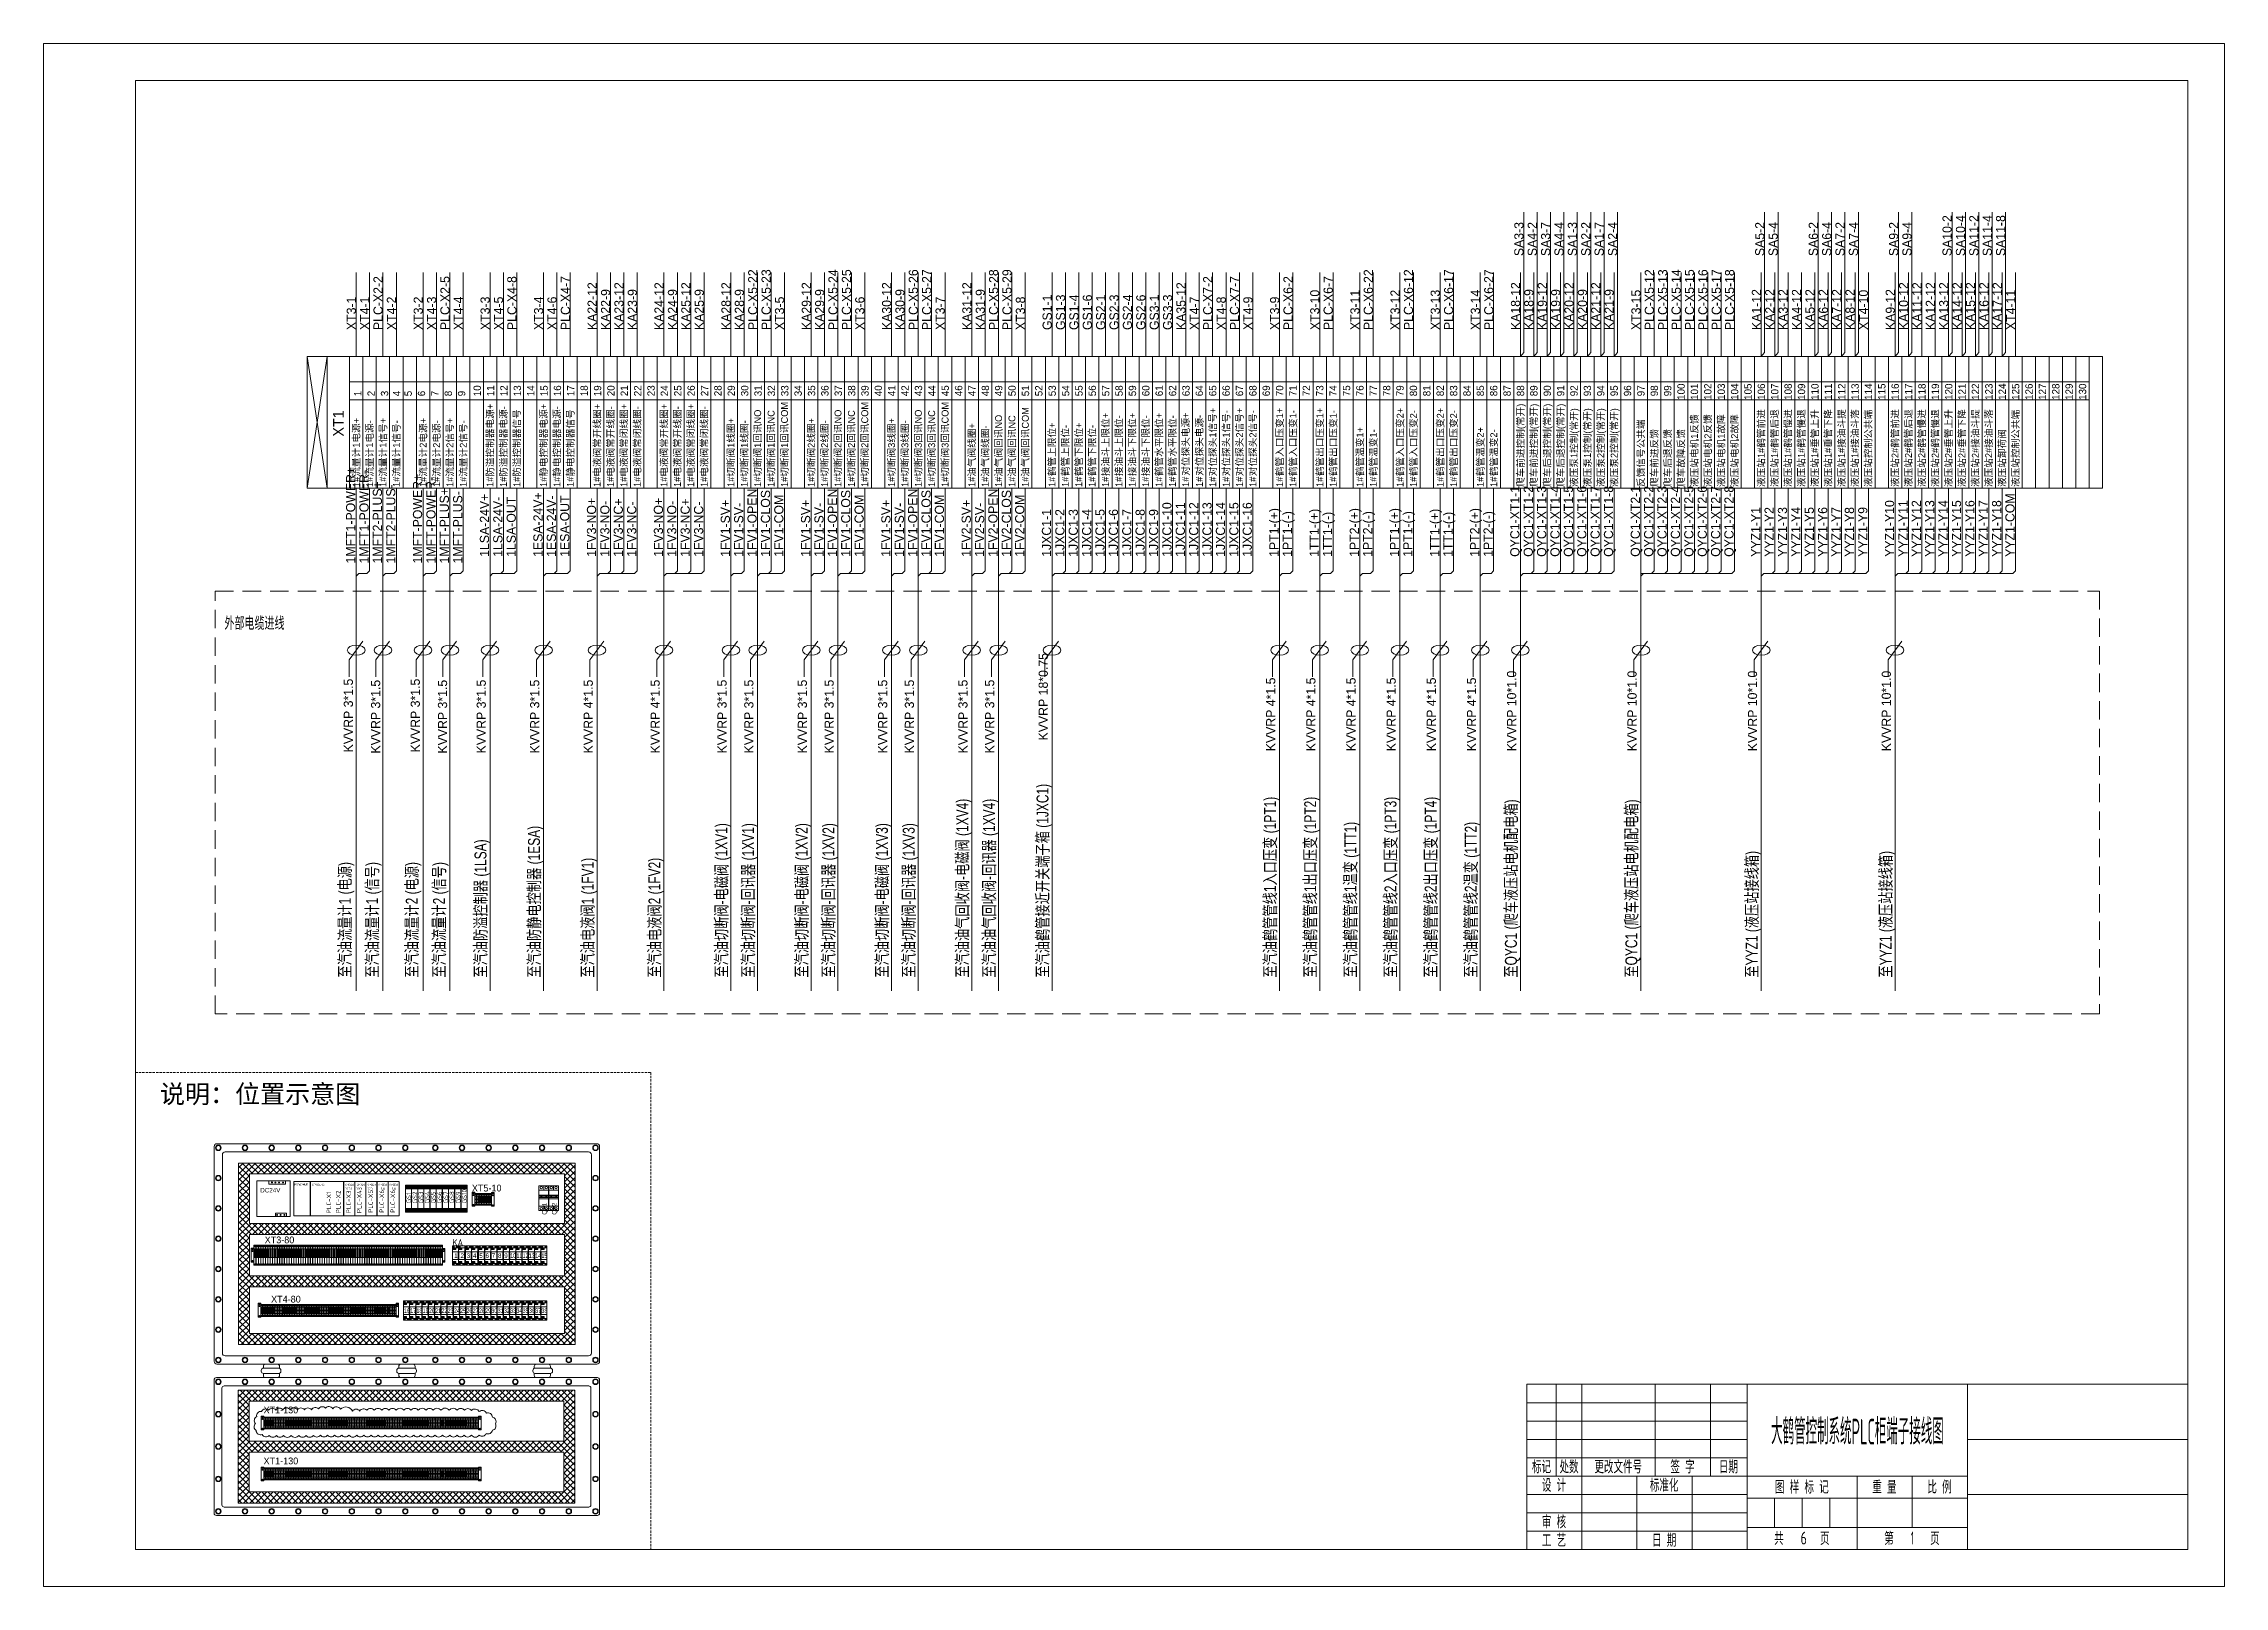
# Model space of a CAD drawing. Header units: millimetres. Extents: x 32626 to 72822, y 60047 to 123188.
# Drawn here: x 32626 to 37378, y 68575 to 71935 of the extents above; entities that cross this region are included whole.
import ezdxf
from ezdxf.enums import TextEntityAlignment as Align

# ---------------------------------------------------------------- set-up
doc = ezdxf.new("R2010")
doc.units = ezdxf.units.MM
doc.header["$LTSCALE"] = 10
doc.linetypes.add('AUDIT_D_061228083857-4', pattern=[6, 4, -2])
doc.linetypes.add('DASHED', pattern=[0.75, 0.5, -0.25])
doc.layers.get('0').update_dxf_attribs({"lineweight": 18})
for name, color, linetype, lineweight in [('1轮廓实线层', 7, 'Continuous', 18), ('2细线层', 4, 'Continuous', 18), ('6文字层', 3, 'Continuous', 18), ('图框层', 7, 'Continuous', 18)]:
    doc.layers.add(name, color=color, linetype=linetype, lineweight=lineweight)
doc.styles.add('FS', font='')
doc.styles.add('PC_TEXTSTYLE', font='SIMYOU.TTF', dxfattribs={"width": 0.8})
doc.styles.get("Standard").update_dxf_attribs({"font": 'isocp.shx', "width": 0.707, "bigfont": 'hztxt.shx'})
doc.styles.add('样式 1', font='SIMYOU.TTF', dxfattribs={"width": 0.75})
doc.styles.get('FS').set_extended_font_data('宋体')
pattern_1 = [(45, (1626.673, 2082.644), (-6.7351921, 6.7351921), []), (135, (1626.673, 2082.644), (-6.7351921, -6.7351921), [])]

msp = doc.modelspace()

# ---------------------------------------------------------------- texts
at = {"color": 3, "style": 'FS'}
msp.add_text('说明：位置示意图', height=40, dxfattribs=at).set_placement((32879.5, 69627.1))
at = {"layer": '1轮廓实线层', "style": '样式 1'}
for s, height, p in [('SA3-3', 20, (35850.7, 71472)), ('SA4-2', 20, (35879.8, 71472)), ('SA3-7', 20, (35909, 71472)), ('SA4-4', 20, (35938.2, 71472)), ('SA1-3', 20, (35967.3, 71472)), ('SA2-2', 20, (35996.5, 71472)), ('SA1-7', 20, (36025.6, 71472)), ('SA2-4', 20, (36054.8, 71472)), ('SA5-2', 20, (36375.6, 71472)), ('SA5-4', 20, (36404.7, 71472)), ('SA6-2', 20, (36492.2, 71472)), ('SA6-4', 20, (36521.4, 71472)), ('SA7-2', 20, (36550.5, 71472)), ('SA7-4', 20, (36579.7, 71472)), ('SA9-2', 20, (36667.2, 71472)), ('SA9-4', 20, (36696.3, 71472)), ('SA10-2', 20, (36783.8, 71472)), ('SA10-4', 20, (36813, 71472)), ('SA11-2', 20, (36842.1, 71472)), ('SA11-4', 20, (36871.3, 71472)), ('SA11-8', 20, (36900.4, 71472)), ('PLC-X2-2', 20, (33364.8, 71311)), ('PLC-X2-5', 20, (33510.6, 71311)), ('PLC-X4-8', 20, (33656.4, 71311)), ('PLC-X4-7', 20, (33773, 71311)), ('PLC-X5-22', 20, (34181.3, 71311)), ('PLC-X5-23', 20, (34210.4, 71311)), ('PLC-X5-24', 20, (34356.2, 71311)), ('PLC-X5-25', 20, (34385.4, 71311)), ('PLC-X5-26', 20, (34531.2, 71311)), ('PLC-X5-27', 20, (34560.3, 71311)), ('PLC-X5-28', 20, (34706.1, 71311)), ('PLC-X5-29', 20, (34735.3, 71311)), ('PLC-X7-2', 20, (35172.7, 71311)), ('PLC-X7-7', 20, (35231, 71311)), ('PLC-X6-2', 20, (35347.7, 71311)), ('PLC-X6-7', 20, (35435.1, 71311)), ('PLC-X6-22', 20, (35522.6, 71311)), ('PLC-X6-12', 20, (35610.1, 71311)), ('PLC-X6-17', 20, (35697.6, 71311)), ('PLC-X6-27', 20, (35785.1, 71311)), ('PLC-X5-12', 20, (36135, 71311)), ('PLC-X5-13', 20, (36164.1, 71311)), ('PLC-X5-14', 20, (36193.3, 71311)), ('PLC-X5-15', 20, (36222.5, 71311)), ('PLC-X5-16', 20, (36251.6, 71311)), ('PLC-X5-17', 20, (36280.8, 71311)), ('PLC-X5-18', 20, (36309.9, 71311)), ('XT3-1', 20, (33306.5, 71311)), ('XT4-1', 20, (33335.6, 71311)), ('XT4-2', 20, (33393.9, 71311)), ('XT3-2', 20, (33452.3, 71311)), ('XT4-3', 20, (33481.4, 71311)), ('XT4-4', 20, (33539.7, 71311)), ('XT3-3', 20, (33598.1, 71311)), ('XT4-5', 20, (33627.2, 71311)), ('XT3-4', 20, (33714.7, 71311)), ('XT4-6', 20, (33743.9, 71311)), ('KA22-12', 20, (33831.3, 71311)), ('KA22-9', 20, (33860.5, 71311)), ('KA23-12', 20, (33889.7, 71311)), ('KA23-9', 20, (33918.8, 71311)), ('KA24-12', 20, (33977.1, 71311)), ('KA24-9', 20, (34006.3, 71311)), ('KA25-12', 20, (34035.5, 71311)), ('KA25-9', 20, (34064.6, 71311)), ('KA28-12', 20, (34122.9, 71311)), ('KA28-9', 20, (34152.1, 71311)), ('XT3-5', 20, (34239.6, 71311)), ('KA29-12', 20, (34297.9, 71311)), ('KA29-9', 20, (34327.1, 71311)), ('XT3-6', 20, (34414.5, 71311)), ('KA30-12', 20, (34472.9, 71311)), ('KA30-9', 20, (34502, 71311)), ('XT3-7', 20, (34589.5, 71311)), ('KA31-12', 20, (34647.8, 71311)), ('KA31-9', 20, (34677, 71311)), ('XT3-8', 20, (34764.5, 71311)), ('GS1-1', 20, (34822.8, 71311)), ('GS1-3', 20, (34851.9, 71311)), ('GS1-4', 20, (34881.1, 71311)), ('GS1-6', 20, (34910.3, 71311)), ('GS2-1', 20, (34939.4, 71311)), ('GS2-3', 20, (34968.6, 71311)), ('GS2-4', 20, (34997.7, 71311)), ('GS2-6', 20, (35026.9, 71311)), ('GS3-1', 20, (35056.1, 71311)), ('GS3-3', 20, (35085.2, 71311)), ('KA35-12', 20, (35114.4, 71311)), ('XT4-7', 20, (35143.5, 71311)), ('XT4-8', 20, (35201.9, 71311)), ('XT4-9', 20, (35260.2, 71311)), ('XT3-9', 20, (35318.5, 71311)), ('XT3-10', 20, (35406, 71311)), ('XT3-11', 20, (35493.5, 71311)), ('XT3-12', 20, (35580.9, 71311)), ('XT3-13', 20, (35668.4, 71311)), ('XT3-14', 20, (35755.9, 71311)), ('KA18-12', 20, (35843.4, 71311)), ('KA18-9', 20, (35872.5, 71311)), ('KA19-12', 20, (35901.7, 71311)), ('KA19-9', 20, (35930.9, 71311)), ('KA20-12', 20, (35960, 71311)), ('KA20-9', 20, (35989.2, 71311)), ('KA21-12', 20, (36018.3, 71311)), ('KA21-9', 20, (36047.5, 71311)), ('XT3-15', 20, (36105.8, 71311)), ('KA1-12', 20, (36368.3, 71311)), ('KA2-12', 20, (36397.4, 71311)), ('KA3-12', 20, (36426.6, 71311)), ('KA4-12', 20, (36455.7, 71311)), ('KA5-12', 20, (36484.9, 71311)), ('KA6-12', 20, (36514.1, 71311)), ('KA7-12', 20, (36543.2, 71311)), ('KA8-12', 20, (36572.4, 71311)), ('XT4-10', 20, (36601.5, 71311)), ('KA9-12', 20, (36659.9, 71311)), ('KA10-12', 20, (36689, 71311)), ('KA11-12', 20, (36718.2, 71311)), ('KA12-12', 20, (36747.3, 71311)), ('KA13-12', 20, (36776.5, 71311)), ('KA14-12', 20, (36805.7, 71311)), ('KA15-12', 20, (36834.8, 71311)), ('KA16-12', 20, (36864, 71311)), ('KA17-12', 20, (36893.1, 71311)), ('XT4-11', 20, (36922.3, 71311)), ('10', 16, (33578.8, 71166.8)), ('11', 16, (33607.9, 71166.8)), ('12', 16, (33637.1, 71166.8)), ('13', 16, (33666.2, 71166.8)), ('14', 16, (33695.4, 71166.8)), ('15', 16, (33724.5, 71166.8)), ('16', 16, (33753.6, 71166.8)), ('17', 16, (33782.8, 71166.8)), ('18', 16, (33811.9, 71166.8)), ('19', 16, (33841.1, 71166.8)), ('20', 16, (33870.2, 71166.8)), ('21', 16, (33899.3, 71166.8)), ('22', 16, (33928.5, 71166.8)), ('23', 16, (33957.6, 71166.8)), ('24', 16, (33986.7, 71166.8)), ('25', 16, (34015.9, 71166.8)), ('26', 16, (34045, 71166.8)), ('27', 16, (34074.2, 71166.8)), ('28', 16, (34103.3, 71166.8)), ('29', 16, (34132.4, 71166.8)), ('30', 16, (34161.6, 71166.8)), ('31', 16, (34190.7, 71166.8)), ('32', 16, (34219.8, 71166.8)), ('33', 16, (34249, 71166.8)), ('34', 16, (34278.1, 71166.8)), ('35', 16, (34307.3, 71166.8)), ('36', 16, (34336.4, 71166.8)), ('37', 16, (34365.5, 71166.8)), ('38', 16, (34394.7, 71166.8)), ('39', 16, (34423.8, 71166.8)), ('40', 16, (34452.9, 71166.8)), ('41', 16, (34482.1, 71166.8)), ('42', 16, (34511.2, 71166.8)), ('43', 16, (34540.4, 71166.8)), ('44', 16, (34569.5, 71166.8)), ('45', 16, (34598.6, 71166.8)), ('46', 16, (34627.8, 71166.8)), ('47', 16, (34656.9, 71166.8)), ('48', 16, (34686.1, 71166.8)), ('49', 16, (34715.2, 71166.8)), ('50', 16, (34744.3, 71166.8)), ('51', 16, (34773.5, 71166.8)), ('52', 16, (34802.6, 71166.8)), ('53', 16, (34831.7, 71166.8)), ('54', 16, (34860.9, 71166.8)), ('55', 16, (34890, 71166.8)), ('56', 16, (34919.2, 71166.8)), ('57', 16, (34948.3, 71166.8)), ('58', 16, (34977.4, 71166.8)), ('59', 16, (35006.6, 71166.8)), ('60', 16, (35035.7, 71166.8)), ('61', 16, (35064.8, 71166.8)), ('62', 16, (35094, 71166.8)), ('63', 16, (35123.2, 71166.8)), ('64', 16, (35152.3, 71166.8)), ('65', 16, (35181.5, 71166.8)), ('66', 16, (35210.6, 71166.8)), ('67', 16, (35239.8, 71166.8)), ('68', 16, (35269, 71166.8)), ('69', 16, (35298.1, 71166.8)), ('70', 16, (35327.3, 71166.8)), ('71', 16, (35356.4, 71166.8)), ('72', 16, (35385.6, 71166.8)), ('73', 16, (35414.8, 71166.8)), ('74', 16, (35443.9, 71166.8)), ('75', 16, (35473.1, 71166.8)), ('76', 16, (35502.2, 71166.8)), ('77', 16, (35531.4, 71166.8)), ('78', 16, (35560.6, 71166.8)), ('79', 16, (35589.7, 71166.8)), ('80', 16, (35618.9, 71166.8)), ('81', 16, (35648, 71166.8)), ('82', 16, (35677.2, 71166.8)), ('83', 16, (35706.4, 71166.8)), ('84', 16, (35735.5, 71166.8)), ('85', 16, (35764.7, 71166.8)), ('86', 16, (35793.8, 71166.8)), ('87', 16, (35823, 71166.8)), ('88', 16, (35852.2, 71166.8)), ('89', 16, (35881.3, 71166.8)), ('90', 16, (35910.5, 71166.8)), ('91', 16, (35939.6, 71166.8)), ('92', 16, (35968.8, 71166.8)), ('93', 16, (35998, 71166.8)), ('94', 16, (36027.1, 71166.8)), ('95', 16, (36056.3, 71166.8)), ('96', 16, (36085.4, 71166.8)), ('97', 16, (36114.6, 71166.8)), ('98', 16, (36143.8, 71166.8)), ('99', 16, (36172.9, 71166.8)), ('100', 16, (36202.1, 71158.8)), ('101', 16, (36231.2, 71158.8)), ('102', 16, (36260.4, 71158.8)), ('103', 16, (36289.6, 71158.8)), ('104', 16, (36318.7, 71158.8)), ('105', 16, (36347.9, 71158.8)), ('106', 16, (36377, 71158.8)), ('107', 16, (36406.2, 71158.8)), ('108', 16, (36435.4, 71158.8)), ('109', 16, (36464.5, 71158.8)), ('110', 16, (36493.7, 71158.8)), ('111', 16, (36522.8, 71158.8)), ('112', 16, (36552, 71158.8)), ('113', 16, (36581.2, 71158.8)), ('114', 16, (36610.3, 71158.8)), ('115', 16, (36639.5, 71158.8)), ('116', 16, (36668.6, 71158.8)), ('117', 16, (36697.8, 71158.8)), ('118', 16, (36727, 71158.8)), ('119', 16, (36756.1, 71158.8)), ('120', 16, (36785.3, 71158.8)), ('121', 16, (36814.4, 71158.8)), ('122', 16, (36843.6, 71158.8)), ('123', 16, (36872.8, 71158.8)), ('124', 16, (36901.9, 71158.8)), ('125', 16, (36931.1, 71158.8)), ('126', 16, (36960.2, 71158.8)), ('127', 16, (36989.4, 71158.8)), ('128', 16, (37018.6, 71158.8)), ('129', 16, (37047.7, 71158.8)), ('130', 16, (37076.9, 71158.8)), ('1', 16, (33318.6, 71166.8)), ('2', 16, (33347.7, 71166.8)), ('3', 16, (33376.9, 71166.8)), ('4', 16, (33403.3, 71166.8)), ('5', 16, (33428.3, 71166.8)), ('6', 16, (33457.4, 71166.8)), ('7', 16, (33486.6, 71166.8)), ('8', 16, (33515.7, 71166.8)), ('9', 16, (33544.8, 71166.8)), ('防溢控制器电源+', 15, (33606.3, 70991.4)), ('防溢控制器电源-', 15, (33635.5, 70991.4)), ('静电控制器电源+', 15, (33723, 70991.4)), ('静电控制器电源-', 15, (33752.1, 70991.4)), ('电液阀常开线圈+', 15, (33839.6, 70991.4)), ('电液阀常开线圈-', 15, (33868.8, 70991.4)), ('电液阀常闭线圈+', 15, (33897.9, 70991.4)), ('电液阀常闭线圈-', 15, (33927.1, 70991.4)), ('电液阀常开线圈+', 15, (33985.4, 70991.4)), ('电液阀常开线圈-', 15, (34014.6, 70991.4)), ('电液阀常闭线圈+', 15, (34043.7, 70991.4)), ('电液阀常闭线圈-', 15, (34072.9, 70991.4)), ('切断阀1回讯COM', 15, (34247.9, 70991.4)), ('切断阀2回讯COM', 15, (34422.8, 70991.4)), ('切断阀3回讯COM', 15, (34597.8, 70991.4)), ('油气阀回讯COM', 15, (34772.7, 70991.4)), ('爬车前进控制(常开)', 15, (35851.7, 70969.2)), ('爬车前进控制(常开)', 15, (35880.8, 70969.2)), ('爬车后退控制(常开)', 15, (35910, 70969.2)), ('爬车后退控制(常开)', 15, (35939.1, 70969.2)), ('1#流量计1电源+', 15, (33314.7, 70969.2)), ('1#流量计1电源-', 15, (33343.9, 70969.2)), ('1#流量计1信号+', 15, (33373.1, 70969.2)), ('1#流量计1信号-', 15, (33402.2, 70969.2)), ('1#流量计2电源+', 15, (33460.5, 70969.2)), ('1#流量计2电源-', 15, (33489.7, 70969.2)), ('1#流量计2信号+', 15, (33518.9, 70969.2)), ('1#流量计2信号-', 15, (33548, 70969.2)), ('防溢控制器信号', 15, (33664.7, 70991.4)), ('静电控制器信号', 15, (33781.3, 70991.4)), ('切断阀1线圈+', 15, (34131.2, 70991.4)), ('切断阀1线圈-', 15, (34160.4, 70991.4)), ('切断阀1回讯NO', 15, (34189.5, 70991.4)), ('切断阀1回讯NC', 15, (34218.7, 70991.4)), ('切断阀2线圈+', 15, (34306.2, 70991.4)), ('切断阀2线圈-', 15, (34335.3, 70991.4)), ('切断阀2回讯NO', 15, (34364.5, 70991.4)), ('切断阀2回讯NC', 15, (34393.7, 70991.4)), ('切断阀3线圈+', 15, (34481.1, 70991.4)), ('切断阀3线圈-', 15, (34510.3, 70991.4)), ('切断阀3回讯NO', 15, (34539.5, 70991.4)), ('切断阀3回讯NC', 15, (34568.6, 70991.4)), ('油气阀线圈+', 15, (34656.1, 70991.4)), ('油气阀线圈-', 15, (34685.3, 70991.4)), ('油气阀回讯NO', 15, (34714.4, 70991.4)), ('油气阀回讯NC', 15, (34743.6, 70991.4)), ('鹤管上限位+', 15, (34830.7, 70992.8)), ('鹤管上限位-', 15, (34859.9, 70992.8)), ('鹤管下限位+', 15, (34889.1, 70992.8)), ('鹤管下限位-', 15, (34918.2, 70992.8)), ('接油斗上限位+', 15, (34947.4, 70992.8)), ('接油斗上限位-', 15, (34976.5, 70992.8)), ('接油斗下限位+', 15, (35005.7, 70992.8)), ('接油斗下限位-', 15, (35034.9, 70992.8)), ('鹤管水平限位+', 15, (35064, 70992.8)), ('鹤管水平限位-', 15, (35093.2, 70992.8)), ('对位探头电源+', 15, (35122.1, 70993.5)), ('对位探头电源-', 15, (35152, 70993.5)), ('对位探头1信号+', 15, (35181.1, 70992.7)), ('对位探头1信号-', 15, (35210.3, 70992.7)), ('对位探头2信号+', 15, (35239.5, 70992.7)), ('对位探头2信号-', 15, (35268.6, 70992.7)), ('鹤管入口压变1+', 15, (35326.9, 70992.7)), ('鹤管入口压变1-', 15, (35356.1, 70992.7)), ('鹤管出口压变1+', 15, (35414.4, 70992.7)), ('鹤管出口压变1-', 15, (35443.6, 70992.7)), ('鹤管温变1+', 15, (35501.9, 70992.7)), ('鹤管温变1-', 15, (35531.1, 70992.7)), ('鹤管入口压变2+', 15, (35589.4, 70992.7)), ('鹤管入口压变2-', 15, (35618.5, 70992.7)), ('鹤管出口压变2+', 15, (35676.9, 70992.7)), ('鹤管出口压变2-', 15, (35706, 70992.7)), ('鹤管温变2+', 15, (35764.3, 70992.7)), ('鹤管温变2-', 15, (35793.5, 70992.7)), ('液压泵1控制(常开)', 15, (35968.3, 70969.2)), ('液压泵1控制(常开)', 15, (35997.5, 70969.2)), ('液压泵2控制(常开)', 15, (36026.6, 70969.2)), ('液压泵2控制(常开)', 15, (36055.8, 70969.2)), ('反馈信号公共端', 15, (36114.1, 70969.2)), ('爬车前进反馈', 15, (36143.3, 70969.2)), ('爬车后退反馈', 15, (36172.4, 70969.2)), ('爬车故障反馈', 15, (36201.6, 70969.2)), ('液压站电机1反馈', 15, (36230.7, 70969.2)), ('液压站电机2反馈', 15, (36259.9, 70969.2)), ('液压站电机1故障', 15, (36289.1, 70969.2)), ('液压站电机2故障', 15, (36318.2, 70969.2)), ('液压站1#鹤管前进', 15, (36376.2, 70969.2)), ('液压站1#鹤管后退', 15, (36405.4, 70969.2)), ('液压站1#鹤管慢进', 15, (36434.5, 70969.2)), ('液压站1#鹤管慢退', 15, (36463.7, 70969.2)), ('液压站1#垂管上升', 15, (36492.9, 70969.2)), ('液压站1#垂管下降', 15, (36522, 70969.2)), ('液压站1#接油斗提', 15, (36551.2, 70969.2)), ('液压站1#接油斗落', 15, (36580.3, 70969.2)), ('液压站控制公共端', 15, (36609.5, 70969.2)), ('液压站2#鹤管前进', 15, (36667.8, 70969.2)), ('液压站2#鹤管后退', 15, (36697, 70969.2)), ('液压站2#鹤管慢进', 15, (36726.1, 70969.2)), ('液压站2#鹤管慢退', 15, (36755.3, 70969.2)), ('液压站2#垂管上升', 15, (36784.5, 70969.2)), ('液压站2#垂管下降', 15, (36813.6, 70969.2)), ('液压站2#接油斗提', 15, (36842.8, 70969.2)), ('液压站2#接油斗落', 15, (36871.9, 70969.2)), ('液压站卸荷阀', 15, (36901.1, 70969.2)), ('液压站控制公共端', 15, (36930.3, 70969.2)), ('1MFT1-POWER+', 20, (33305, 70802.6)), ('1MFT1-POWER-', 20, (33334.2, 70802.6)), ('1MFT-POWER+', 20, (33450.8, 70802.6)), ('1MFT2-PLUS+', 20, (33363.3, 70802.6)), ('1MFT2-PLUS-', 20, (33392.5, 70802.6)), ('1MFT-POWER-', 20, (33480, 70802.6)), ('1MFT-PLUS+', 20, (33509.1, 70802.6)), ('1MFT-PLUS-', 20, (33538.3, 70802.6)), ('1LSA-24V+', 20, (33596.6, 70817)), ('1#', 15, (33606.3, 70969.2)), ('1#', 15, (33635.5, 70969.2)), ('1#', 15, (33664.7, 70969.2)), ('1ESA-24V+', 20, (33713.2, 70817)), ('1#', 15, (33723, 70969.2)), ('1ESA-24V-', 20, (33742.4, 70817)), ('1#', 15, (33752.1, 70969.2)), ('1ESA-OUT', 20, (33771.6, 70817)), ('1#', 15, (33781.3, 70969.2)), ('1#', 15, (33839.6, 70969.2)), ('1#', 15, (33868.8, 70969.2)), ('1#', 15, (33897.9, 70969.2)), ('1#', 15, (33927.1, 70969.2)), ('1#', 15, (33985.4, 70969.2)), ('1#', 15, (34014.6, 70969.2)), ('1#', 15, (34043.7, 70969.2)), ('1#', 15, (34072.9, 70969.2)), ('1#', 15, (34131.2, 70969.2)), ('1#', 15, (34160.4, 70969.2)), ('1FV1-OPEN', 20, (34179.8, 70817)), ('1#', 15, (34189.5, 70969.2)), ('1FV1-CLOS', 20, (34209, 70817)), ('1#', 15, (34218.7, 70969.2)), ('1FV1-COM', 20, (34238.1, 70817)), ('1#', 15, (34247.9, 70969.2)), ('1#', 15, (34306.2, 70969.2)), ('1#', 15, (34335.3, 70969.2)), ('1FV1-OPEN', 20, (34354.8, 70817)), ('1#', 15, (34364.5, 70969.2)), ('1FV1-CLOS', 20, (34383.9, 70817)), ('1#', 15, (34393.7, 70969.2)), ('1FV1-COM', 20, (34413.1, 70817)), ('1#', 15, (34422.8, 70969.2)), ('1#', 15, (34481.1, 70969.2)), ('1#', 15, (34510.3, 70969.2)), ('1FV1-OPEN', 20, (34529.7, 70817)), ('1#', 15, (34539.5, 70969.2)), ('1FV1-CLOS', 20, (34558.9, 70817)), ('1#', 15, (34568.6, 70969.2)), ('1FV1-COM', 20, (34588, 70817)), ('1#', 15, (34597.8, 70969.2)), ('1#', 15, (34656.1, 70969.2)), ('1#', 15, (34685.3, 70969.2)), ('1FV2-OPEN', 20, (34704.7, 70817)), ('1#', 15, (34714.4, 70969.2)), ('1FV2-CLOS', 20, (34733.8, 70817)), ('1#', 15, (34743.6, 70969.2)), ('1FV2-COM', 20, (34763, 70817)), ('1#', 15, (34772.7, 70969.2)), ('1#', 15, (34830.7, 70969.2)), ('1#', 15, (34859.9, 70969.2)), ('1#', 15, (34889.1, 70969.2)), ('1#', 15, (34918.2, 70969.2)), ('1#', 15, (34947.4, 70969.2)), ('1#', 15, (34976.5, 70969.2)), ('1#', 15, (35005.7, 70969.2)), ('1#', 15, (35034.9, 70969.2)), ('1#', 15, (35064, 70969.2)), ('1#', 15, (35093.2, 70969.2)), ('1#', 15, (35122.1, 70969.2)), ('1#', 15, (35152, 70969.2)), ('1#', 15, (35181.1, 70969.2)), ('1#', 15, (35210.3, 70969.2)), ('1#', 15, (35239.5, 70969.2)), ('1#', 15, (35268.6, 70969.2)), ('1#', 15, (35326.9, 70969.2)), ('1#', 15, (35356.1, 70969.2)), ('1#', 15, (35414.4, 70969.2)), ('1#', 15, (35443.6, 70969.2)), ('1#', 15, (35501.9, 70969.2)), ('1#', 15, (35531.1, 70969.2)), ('1#', 15, (35589.4, 70969.2)), ('1#', 15, (35618.5, 70969.2)), ('1#', 15, (35676.9, 70969.2)), ('1#', 15, (35706, 70969.2)), ('1#', 15, (35764.3, 70969.2)), ('1#', 15, (35793.5, 70969.2)), ('QYC1-XT1-1', 20, (35841.9, 70817)), ('QYC1-XT1-2', 20, (35871.1, 70817)), ('QYC1-XT1-3', 20, (35900.2, 70817)), ('QYC1-XT1-4', 20, (35929.4, 70817)), ('QYC1-XT1-5', 20, (35958.6, 70817)), ('QYC1-XT1-6', 20, (35987.7, 70817)), ('QYC1-XT1-7', 20, (36016.9, 70817)), ('QYC1-XT1-8', 20, (36046, 70817)), ('QYC1-XT2-1', 20, (36104.4, 70817)), ('QYC1-XT2-2', 20, (36133.5, 70817)), ('QYC1-XT2-3', 20, (36162.7, 70817)), ('QYC1-XT2-4', 20, (36191.8, 70817)), ('QYC1-XT2-5', 20, (36221, 70817)), ('QYC1-XT2-6', 20, (36250.2, 70817)), ('QYC1-XT2-7', 20, (36279.3, 70817)), ('QYC1-XT2-8', 20, (36308.5, 70817)), ('YYZ1-COM', 20, (36920.8, 70817)), ('1LSA-24V-', 20, (33625.8, 70817)), ('1LSA-OUT', 20, (33654.9, 70817)), ('1FV3-NO+', 20, (33829.9, 70817)), ('1FV3-NO-', 20, (33859, 70817)), ('1FV3-NC+', 20, (33888.2, 70817)), ('1FV3-NC-', 20, (33917.4, 70817)), ('1FV3-NO+', 20, (33975.7, 70817)), ('1FV3-NO-', 20, (34004.8, 70817)), ('1FV3-NC+', 20, (34034, 70817)), ('1FV3-NC-', 20, (34063.2, 70817)), ('1FV1-SV+', 20, (34121.5, 70817)), ('1FV1-SV-', 20, (34150.6, 70817)), ('1FV1-SV+', 20, (34296.4, 70817)), ('1FV1-SV-', 20, (34325.6, 70817)), ('1FV1-SV+', 20, (34471.4, 70817)), ('1FV1-SV-', 20, (34500.6, 70817)), ('1FV2-SV+', 20, (34646.4, 70817)), ('1FV2-SV-', 20, (34675.5, 70817)), ('1JXC1-1', 20, (34821.3, 70817)), ('1JXC1-2', 20, (34850.5, 70817)), ('1JXC1-3', 20, (34879.6, 70817)), ('1JXC1-4', 20, (34908.8, 70817)), ('1JXC1-5', 20, (34938, 70817)), ('1JXC1-6', 20, (34967.1, 70817)), ('1JXC1-7', 20, (34996.3, 70817)), ('1JXC1-8', 20, (35025.4, 70817)), ('1JXC1-9', 20, (35054.6, 70817)), ('1JXC1-10', 20, (35083.8, 70817)), ('1JXC1-11', 20, (35112.9, 70817)), ('1JXC1-12', 20, (35142.1, 70817)), ('1JXC1-13', 20, (35171.2, 70817)), ('1JXC1-14', 20, (35200.4, 70817)), ('1JXC1-15', 20, (35229.6, 70817)), ('1JXC1-16', 20, (35258.7, 70817)), ('1PT1-(+)', 20, (35317, 70817)), ('1PT1-(-)', 20, (35346.2, 70817)), ('1TT1-(+)', 20, (35404.5, 70817)), ('1TT1-(-)', 20, (35433.7, 70817)), ('1PT2-(+)', 20, (35492, 70817)), ('1PT2-(-)', 20, (35521.2, 70817)), ('1PT1-(+)', 20, (35579.5, 70817)), ('1PT1-(-)', 20, (35608.6, 70817)), ('1TT1-(+)', 20, (35667, 70817)), ('1TT1-(-)', 20, (35696.1, 70817)), ('1PT2-(+)', 20, (35754.4, 70817)), ('1PT2-(-)', 20, (35783.6, 70817)), ('YYZ1-Y1', 20, (36366.8, 70817)), ('YYZ1-Y2', 20, (36396, 70817)), ('YYZ1-Y3', 20, (36425.1, 70817)), ('YYZ1-Y4', 20, (36454.3, 70817)), ('YYZ1-Y5', 20, (36483.4, 70817)), ('YYZ1-Y6', 20, (36512.6, 70817)), ('YYZ1-Y7', 20, (36541.8, 70817)), ('YYZ1-Y8', 20, (36570.9, 70817)), ('YYZ1-Y9', 20, (36600.1, 70817)), ('YYZ1-Y10', 20, (36658.4, 70817)), ('YYZ1-Y11', 20, (36687.6, 70817)), ('YYZ1-Y12', 20, (36716.7, 70817)), ('YYZ1-Y13', 20, (36745.9, 70817)), ('YYZ1-Y14', 20, (36775, 70817)), ('YYZ1-Y15', 20, (36804.2, 70817)), ('YYZ1-Y16', 20, (36833.4, 70817)), ('YYZ1-Y17', 20, (36862.5, 70817)), ('YYZ1-Y18', 20, (36891.7, 70817))]:
    msp.add_text(s, height=height, rotation=90, dxfattribs=at).set_placement(p)
msp.add_text('XT1', height=23.33, rotation=90, dxfattribs=at).set_placement((33279.9, 71107.5), align=Align.CENTER)
at = {"layer": '1轮廓实线层'}
for s, p in [('PS307电源', (33172.1, 69447.3)), ('SM322', (33283.1, 69447)), ('32DO', (33283.1, 69438.5)), ('SM321', (33307.4, 69447)), ('32DI', (33307.4, 69438.5)), ('SM321', (33331.7, 69447)), ('32DI', (33331.7, 69438.5)), ('SM331', (33355.8, 69447)), ('8AI', (33360.4, 69438.5)), ('SM331', (33379.8, 69447)), ('8AI', (33384.4, 69438.5))]:
    msp.add_text(s, height=4.49, dxfattribs=at).set_placement(p)
at = {"layer": '1轮廓实线层', "style": '样式 1'}
msp.add_text('CPU314C', height=4.49, dxfattribs=at).set_placement((33210.7, 69447))
at = {"layer": '1轮廓实线层', "insert": (33020, 70685.7), "char_height": 25, "width": 261.937, "attachment_point": 1, "style": 'PC_TEXTSTYLE'}
msp.add_mtext('{\\W0.64;外部电缆进线}', dxfattribs=at)
at = {"layer": '1轮廓实线层', "attachment_point": 7, "rotation": 90, "style": '样式 1'}
for s, insert, char_height, width in [('{\\W1;KVVRP 18*0.75}', (34814.5, 70417.2), 20, 273.5), ('{\\W1;KVVRP 10*1.0}', (35835.1, 70393.6), 20, 230.833), ('{\\W1;KVVRP 10*1.0}', (36097.5, 70393.6), 20, 230.833), ('{\\W1;KVVRP 10*1.0}', (36360, 70393.6), 20, 230.833), ('{\\W1;KVVRP 10*1.0}', (36651.6, 70393.6), 20, 230.833), ('{\\W1;KVVRP 3*1.5}', (33300.3, 70391.1), 20, 230.833), ('{\\W1;KVVRP 3*1.5}', (33359.7, 70388.6), 20, 230.833), ('{\\W1;KVVRP 3*1.5}', (33446.1, 70391.1), 20, 230.833), ('{\\W1;KVVRP 3*1.5}', (33505.5, 70388.6), 20, 230.833), ('{\\W1;KVVRP 3*1.5}', (33589.8, 70388.9), 20, 230.833), ('{\\W1;KVVRP 3*1.5}', (33706.4, 70388.9), 20, 230.833), ('{\\W1;KVVRP 4*1.5}', (33823, 70388.9), 20, 230.833), ('{\\W1;KVVRP 4*1.5}', (33968.8, 70388.9), 20, 230.833), ('{\\W1;KVVRP 3*1.5}', (34114.6, 70388.9), 20, 230.833), ('{\\W1;KVVRP 3*1.5}', (34173, 70388.9), 20, 230.833), ('{\\W1;KVVRP 3*1.5}', (34289.6, 70388.9), 20, 230.833), ('{\\W1;KVVRP 3*1.5}', (34347.9, 70388.9), 20, 230.833), ('{\\W1;KVVRP 3*1.5}', (34464.6, 70388.9), 20, 230.833), ('{\\W1;KVVRP 3*1.5}', (34522.9, 70388.9), 20, 230.833), ('{\\W1;KVVRP 3*1.5}', (34639.5, 70388.9), 20, 230.833), ('{\\W1;KVVRP 3*1.5}', (34697.8, 70388.9), 20, 230.833), ('{\\W1;KVVRP 4*1.5}', (35310.2, 70393.6), 20, 230.833), ('{\\W1;KVVRP 4*1.5}', (35397.7, 70393.6), 20, 230.833), ('{\\W1;KVVRP 4*1.5}', (35485.2, 70393.6), 20, 230.833), ('{\\W1;KVVRP 4*1.5}', (35572.6, 70393.6), 20, 230.833), ('{\\W1;KVVRP 4*1.5}', (35660.1, 70393.6), 20, 230.833), ('{\\W1;KVVRP 4*1.5}', (35747.6, 70393.6), 20, 230.833), ('至汽油油气回收阀-电磁阀 (1XV4)', (34648.6, 69900.5), 26, 613.113), ('至汽油油气回收阀-回讯器 (1XV4)', (34706.9, 69900.5), 26, 613.113), ('至汽油鹤管接近开关端子箱 (1JXC1)', (34823.5, 69900.5), 26, 613.113), ('至汽油鹤管管线1入口压变 (1PT1)', (35319.2, 69900.5), 26, 613.113), ('至汽油鹤管管线1出口压变 (1PT2)', (35406.7, 69900.5), 26, 613.113), ('至汽油鹤管管线2入口压变 (1PT3)', (35581.7, 69900.5), 26, 613.113), ('至汽油鹤管管线2出口压变 (1PT4)', (35669.2, 69900.5), 26, 613.113), ('至QYC1 (爬车液压站电机配电箱)', (35844.1, 69900.5), 26, 613.113), ('至QYC1 (爬车液压站电机配电箱)', (36106.6, 69900.5), 26, 613.113), ('至汽油切断阀-电磁阀 (1XV1)', (34123.7, 69900.5), 26, 613.113), ('至汽油切断阀-回讯器 (1XV1)', (34182, 69900.5), 26, 613.113), ('至汽油切断阀-电磁阀 (1XV2)', (34298.6, 69900.5), 26, 613.113), ('至汽油切断阀-回讯器 (1XV2)', (34357, 69900.5), 26, 613.113), ('至汽油切断阀-电磁阀 (1XV3)', (34473.6, 69900.5), 26, 613.113), ('至汽油切断阀-回讯器 (1XV3)', (34531.9, 69900.5), 26, 613.113), ('至汽油鹤管管线1温变 (1TT1)', (35494.2, 69900.5), 26, 613.113), ('至汽油鹤管管线2温变 (1TT2)', (35756.6, 69900.5), 26, 613.113), ('至汽油防溢控制器 (1LSA)', (33598.8, 69900.5), 26, 613.113), ('至汽油防静电控制器 (1ESA)', (33715.4, 69900.5), 26, 613.113), ('至汽油流量计1 (电源)', (33303.2, 69900.5), 26, 483.565), ('至汽油流量计1 (信号) ', (33362.6, 69900.5), 26, 565.313), ('至汽油流量计2 (电源)', (33449, 69900.5), 26, 568.167), ('至汽油流量计2 (信号) ', (33508.4, 69900.5), 26, 506.711), ('至汽油电液阀1 (1FV1)', (33832.1, 69900.5), 26, 613.113), ('至汽油电液阀2 (1FV2)', (33977.9, 69900.5), 26, 613.113), ('至YYZ1 (液压站接线箱)', (36369, 69900.5), 26, 613.113), ('至YYZ1 (液压站接线箱)', (36660.6, 69900.5), 26, 613.113)]:
    msp.add_mtext(s, dxfattribs=dict(at, insert=insert, char_height=char_height, width=width))
at = {"layer": '6文字层', "style": '样式 1'}
for s, height, p in [('DC24V', 9.82, (33098.2, 69432.7)), ('XT5-10', 14.73, (33559.2, 69434.8)), ('XT3-80', 14.73, (33107.7, 69322)), ('1', 9.82, (33520.8, 69290.1)), ('2', 9.82, (33534.4, 69290.1)), ('3', 9.82, (33548, 69290.1)), ('4', 9.82, (33561.6, 69290.1)), ('5', 9.82, (33575.3, 69290.1)), ('6', 9.82, (33588.9, 69290.1)), ('7', 9.82, (33602.5, 69290.1)), ('8', 9.82, (33616.1, 69290.1)), ('9', 9.82, (33629.7, 69290.1)), ('XT4-80', 14.73, (33121.7, 69192.9)), ('XT1-130', 14.73, (33105.3, 68951.6)), ('XT1-130', 14.73, (33105.3, 68840.6))]:
    msp.add_text(s, height=height, dxfattribs=at).set_placement(p)
at = {"layer": '6文字层'}
for s, p in [('PLC-X4', (33318.8, 69387.7)), ('PLC-X5', (33343.5, 69388.4)), ('PLC-X6', (33367.7, 69388.4)), ('PLC-X6', (33391.7, 69388.4)), ('GS1', (33426.5, 69409.2)), ('GS2', (33439.8, 69409.2)), ('GS3', (33453.2, 69409.2)), ('GS4', (33466.6, 69409.2)), ('GS5', (33480, 69409.2)), ('GS6', (33493.5, 69409.2)), ('GS7', (33507.1, 69409.2)), ('GS8', (33520.4, 69409.2)), ('GS9', (33534, 69409.2)), ('GS10', (33547.5, 69409.2)), ('PLC-X1', (33252.4, 69387.3)), ('PLC-X2', (33273, 69387.3)), ('PLC-X3', (33295.4, 69387.3))]:
    msp.add_text(s, height=9.82, rotation=90, dxfattribs=at).set_placement(p)
at = {"layer": '6文字层', "style": '样式 1'}
for s, p in [('QF1', (33722.2, 69384.1)), ('QF2', (33743.6, 69384.1))]:
    msp.add_text(s, height=9.82, rotation=90, dxfattribs=at).set_placement(p)
at = {"layer": '6文字层'}
msp.add_text('KA', height=15, dxfattribs=at).set_placement((33516.8, 69316.1))
at = {"layer": '6文字层', "style": '样式 1', "width": 0.7}
for s, p in [('10', (33642.7, 69290.1)), ('11', (33656.3, 69290.1)), ('121', (33669.9, 69290.1)), ('13', (33683.6, 69290.1)), ('14', (33697.2, 69290.1)), ('15', (33710.8, 69290.1)), ('16', (33411.2, 69170.3)), ('17', (33424.8, 69170.3)), ('18', (33438.4, 69170.3)), ('19', (33452, 69170.3)), ('20', (33465.6, 69170.3)), ('21', (33479.3, 69170.3)), ('22', (33492.9, 69170.3)), ('23', (33506.5, 69170.3)), ('24', (33520.1, 69170.3)), ('25', (33533.7, 69170.3)), ('26', (33547.4, 69170.3)), ('27', (33561, 69170.3)), ('28', (33574.6, 69170.3)), ('29', (33588.2, 69170.3)), ('30', (33601.8, 69170.3)), ('31', (33615.5, 69170.3)), ('32', (33629.1, 69170.3)), ('33', (33642.7, 69170.3)), ('34', (33656.3, 69170.3)), ('35', (33669.9, 69170.3)), ('36', (33683.6, 69170.3)), ('37', (33697.2, 69170.3)), ('38', (33710.8, 69170.3))]:
    msp.add_text(s, height=9.82, dxfattribs=at).set_placement(p)
at = {"layer": '6文字层', "width": 0.707}
for s, p in [('标记', (35890, 68834.8)), ('处数', (35950, 68834.8))]:
    msp.add_text(s, height=28, dxfattribs=at).set_placement(p, align=Align.MIDDLE_CENTER)
at = {"layer": '6文字层', "char_height": 28, "attachment_point": 5}
for s, insert, width in [(' 设 计 ', (35911.6, 68794.8), 97.566), (' 更改文件号 ', (36051.6, 68834.8), 167.559), (' 标准化 ', (36151.6, 68794.8), 109.161), (' 签 字 ', (36191.6, 68834.8), 97.566), (' 日期 ', (36291.6, 68834.8), 78.477), (' 图 样 标 记 ', (36451.6, 68790.8), 196.122), (' 重 量 ', (36631.6, 68790.8), 97.566), (' 比 例 ', (36751.6, 68790.8), 97.566), (' 审 核 ', (35911.6, 68714.8), 97.566), (' 工 艺 ', (35911.6, 68674.8), 97.566), (' 日 期 ', (36151.6, 68674.8), 97.566), ('共       页', (36457.2, 68678.8), 188.309), ('第       页', (36697.2, 68678.8), 188.062)]:
    msp.add_mtext(s, dxfattribs=dict(at, insert=insert, width=width))
at = {"layer": '6文字层'}
for tag, p, height, width in [('大鹤管控制系统PLC柜端子接线图', (36390.3, 68883.8), 56, 0.446978), ('6', (36454.6, 68665.9), 28, 0.74953), ('1', (36694.6, 68665.9), 28, 0.563)]:
    msp.add_attdef(tag, p, '', height=height, dxfattribs=dict(at, width=width))

# ---------------------------------------------------------------- hatches: boundary and pattern name
at = {"layer": '1轮廓实线层'}
h = msp.add_hatch(dxfattribs=at)
h.set_pattern_fill('ANSI37', color=256, scale=3, style=0)
h.set_pattern_definition(pattern_1)
h.paths.add_polyline_path([(33050.9, 69101.4), (33050.9, 69496.5), (33784.4, 69496.5), (33784.4, 69101.4)])
h.paths.add_polyline_path([(33074.3, 69473.1), (33761, 69473.1), (33761, 69365.1), (33074.3, 69365.1)], flags=16)
h.paths.add_polyline_path([(33074.3, 69341.1), (33761, 69341.1), (33761, 69251.1), (33074.3, 69251.1)], flags=16)
h.paths.add_polyline_path([(33074.3, 69227.1), (33761, 69227.1), (33761, 69125.3), (33074.3, 69125.3)], flags=16)
h = msp.add_hatch(dxfattribs=at)
h.set_pattern_fill('ANSI37', color=256, scale=3, style=0)
h.set_pattern_definition(pattern_1)
h.paths.add_polyline_path([(33783.8, 68756.3), (33783.8, 69002.2), (33049.7, 69002.2), (33049.7, 68756.3)])
h.paths.add_polyline_path([(33759.8, 68780.3), (33759.8, 68867.3), (33073.7, 68867.3), (33073.7, 68780.3)], flags=16)
h.paths.add_polyline_path([(33759.8, 68891.3), (33759.8, 68978.2), (33073.7, 68978.2), (33073.7, 68891.3)], flags=16)

# ---------------------------------------------------------------- linework, layer by layer
for p, q in [((35851.4, 71261.9), (35851.4, 71568)), ((35880.5, 71261.9), (35880.5, 71568)), ((35909.7, 71261.9), (35909.7, 71568)), ((35938.8, 71261.9), (35938.8, 71568)), ((35968, 71261.9), (35968, 71568)), ((35997.2, 71261.9), (35997.2, 71568)), ((36026.3, 71261.9), (36026.3, 71568)), ((36055.5, 71261.9), (36055.5, 71568)), ((36376.2, 71261.9), (36376.2, 71568)), ((36405.4, 71261.9), (36405.4, 71568)), ((36492.9, 71261.9), (36492.9, 71568)), ((36522, 71261.9), (36522, 71568)), ((36551.2, 71261.9), (36551.2, 71568)), ((36580.4, 71261.9), (36580.4, 71568)), ((36667.8, 71261.9), (36667.8, 71568)), ((36697, 71261.9), (36697, 71568)), ((36784.5, 71261.9), (36784.5, 71568)), ((36813.6, 71261.9), (36813.6, 71568)), ((36842.8, 71261.9), (36842.8, 71568)), ((36872, 71261.9), (36872, 71568)), ((36901.1, 71261.9), (36901.1, 71568)), ((33307.1, 71253.6), (33307.1, 71436.1)), ((33336.3, 71253.6), (33336.3, 71436.1)), ((33365.5, 71253.6), (33365.5, 71436.1)), ((33394.6, 71253.6), (33394.6, 71436.1)), ((33452.9, 71253.6), (33452.9, 71436.1)), ((33482.1, 71253.6), (33482.1, 71436.1)), ((33511.3, 71253.6), (33511.3, 71436.1)), ((33540.4, 71253.6), (33540.4, 71436.1)), ((33598.7, 71253.6), (33598.7, 71436.1)), ((33627.9, 71253.6), (33627.9, 71436.1)), ((33657.1, 71253.6), (33657.1, 71436.1)), ((33715.4, 71253.6), (33715.4, 71436.1)), ((33744.5, 71253.6), (33744.5, 71436.1)), ((33773.7, 71253.6), (33773.7, 71436.1)), ((33832, 71253.6), (33832, 71436.1)), ((33861.2, 71253.6), (33861.2, 71436.1)), ((33890.3, 71253.6), (33890.3, 71436.1)), ((33919.5, 71253.6), (33919.5, 71436.1)), ((33977.8, 71253.6), (33977.8, 71436.1)), ((34007, 71253.6), (34007, 71436.1)), ((34036.1, 71253.6), (34036.1, 71436.1)), ((34065.3, 71253.6), (34065.3, 71436.1)), ((34123.6, 71253.6), (34123.6, 71436.1)), ((34152.8, 71253.6), (34152.8, 71436.1)), ((34181.9, 71253.6), (34181.9, 71436.1)), ((34211.1, 71253.6), (34211.1, 71436.1)), ((34240.3, 71253.6), (34240.3, 71436.1)), ((34298.6, 71253.6), (34298.6, 71436.1)), ((34327.7, 71253.6), (34327.7, 71436.1)), ((34356.9, 71253.6), (34356.9, 71436.1)), ((34386.1, 71253.6), (34386.1, 71436.1)), ((34415.2, 71253.6), (34415.2, 71436.1)), ((34473.5, 71253.6), (34473.5, 71436.1)), ((34502.7, 71253.6), (34502.7, 71436.1)), ((34531.9, 71253.6), (34531.9, 71436.1)), ((34561, 71253.6), (34561, 71436.1)), ((34590.2, 71253.6), (34590.2, 71436.1)), ((34648.5, 71253.6), (34648.5, 71436.1)), ((34677.7, 71253.6), (34677.7, 71436.1)), ((34706.8, 71253.6), (34706.8, 71436.1)), ((34736, 71253.6), (34736, 71436.1)), ((34765.1, 71253.6), (34765.1, 71436.1)), ((34823.5, 71253.6), (34823.5, 71436.1)), ((34852.6, 71253.6), (34852.6, 71436.1)), ((34881.8, 71253.6), (34881.8, 71436.1)), ((34910.9, 71253.6), (34910.9, 71436.1)), ((34940.1, 71253.6), (34940.1, 71436.1)), ((34969.3, 71253.6), (34969.3, 71436.1)), ((34998.4, 71253.6), (34998.4, 71436.1)), ((35027.6, 71253.6), (35027.6, 71436.1)), ((35056.7, 71253.6), (35056.7, 71436.1)), ((35085.9, 71253.6), (35085.9, 71436.1)), ((35115.1, 71253.6), (35115.1, 71436.1)), ((35144.2, 71253.6), (35144.2, 71436.1)), ((35173.4, 71253.6), (35173.4, 71436.1)), ((35202.5, 71253.6), (35202.5, 71436.1)), ((35231.7, 71253.6), (35231.7, 71436.1)), ((35260.9, 71253.6), (35260.9, 71436.1)), ((35319.2, 71253.6), (35319.2, 71436.1)), ((35348.3, 71253.6), (35348.3, 71436.1)), ((35406.7, 71253.6), (35406.7, 71436.1)), ((35435.8, 71253.6), (35435.8, 71436.1)), ((35494.1, 71253.6), (35494.1, 71436.1)), ((35523.3, 71253.6), (35523.3, 71436.1)), ((35581.6, 71253.6), (35581.6, 71436.1)), ((35610.8, 71253.6), (35610.8, 71436.1)), ((35669.1, 71253.6), (35669.1, 71436.1)), ((35698.3, 71253.6), (35698.3, 71436.1)), ((35756.6, 71253.6), (35756.6, 71436.1)), ((35785.7, 71253.6), (35785.7, 71436.1)), ((35844.1, 71253.6), (35844.1, 71436.1)), ((35873.2, 71253.6), (35873.2, 71436.1)), ((35902.4, 71253.6), (35902.4, 71436.1)), ((35931.5, 71253.6), (35931.5, 71436.1)), ((35960.7, 71253.6), (35960.7, 71436.1)), ((35989.9, 71253.6), (35989.9, 71436.1)), ((36019, 71253.6), (36019, 71436.1)), ((36048.2, 71253.6), (36048.2, 71436.1)), ((36106.5, 71253.6), (36106.5, 71436.1)), ((36135.7, 71253.6), (36135.7, 71436.1)), ((36164.8, 71253.6), (36164.8, 71436.1)), ((36194, 71253.6), (36194, 71436.1)), ((36223.1, 71253.6), (36223.1, 71436.1)), ((36252.3, 71253.6), (36252.3, 71436.1)), ((36281.5, 71253.6), (36281.5, 71436.1)), ((36310.6, 71253.6), (36310.6, 71436.1)), ((36368.9, 71253.6), (36368.9, 71436.1)), ((36398.1, 71253.6), (36398.1, 71436.1)), ((36427.3, 71253.6), (36427.3, 71436.1)), ((36456.4, 71253.6), (36456.4, 71436.1)), ((36485.6, 71253.6), (36485.6, 71436.1)), ((36514.7, 71253.6), (36514.7, 71436.1)), ((36543.9, 71253.6), (36543.9, 71436.1)), ((36573.1, 71253.6), (36573.1, 71436.1)), ((36602.2, 71253.6), (36602.2, 71436.1)), ((36660.5, 71253.6), (36660.5, 71436.1)), ((36689.7, 71253.6), (36689.7, 71436.1)), ((36718.9, 71253.6), (36718.9, 71436.1)), ((36748, 71253.6), (36748, 71436.1)), ((36777.2, 71253.6), (36777.2, 71436.1)), ((36806.3, 71253.6), (36806.3, 71436.1)), ((36835.5, 71253.6), (36835.5, 71436.1)), ((36864.7, 71253.6), (36864.7, 71436.1)), ((36893.8, 71253.6), (36893.8, 71436.1)), ((36923, 71253.6), (36923, 71436.1)), ((33200.5, 71253.6), (33244.2, 70966.9)), ((33200.5, 70966.9), (33244.2, 71253.6)), ((33200.5, 71253.6), (33200.5, 71020.3)), ((33200.5, 71253.6), (33200.5, 71020.3)), ((33200.5, 71253.6), (33200.5, 71020.3)), ((33200.5, 71253.6), (33200.5, 71020.3)), ((33200.5, 71253.6), (33200.5, 71020.3)), ((33200.5, 71253.6), (33200.5, 71020.3)), ((33200.5, 71253.6), (33200.5, 71020.3)), ((33200.5, 71253.6), (33200.5, 71020.3)), ((33200.5, 71253.6), (33200.5, 71020.3)), ((33200.5, 71253.6), (33200.5, 71020.3)), ((33244.2, 71253.6), (33292.6, 71253.6)), ((33244.2, 71253.6), (33244.2, 71020.3)), ((33244.2, 71253.6), (33244.2, 71020.3)), ((33244.2, 71020.3), (33244.2, 71253.6)), ((33292.6, 71253.6), (37112.5, 71253.6)), ((33292.6, 71253.6), (33292.6, 70966.9)), ((33321.7, 71253.6), (33321.7, 70966.9)), ((33350.9, 71253.6), (33350.9, 70966.9)), ((33380, 71253.6), (33380, 70966.9)), ((33409.2, 71253.6), (33409.2, 70966.9)), ((33438.4, 71253.6), (33438.4, 70966.9)), ((33467.5, 71253.6), (33467.5, 70966.9)), ((33496.7, 71253.6), (33496.7, 70966.9)), ((33525.8, 71253.6), (33525.8, 70966.9)), ((33555, 71253.6), (33555, 70966.9)), ((33584.2, 71253.6), (33584.2, 70966.9)), ((33613.3, 71253.6), (33613.3, 70966.9)), ((33642.5, 71253.6), (33642.5, 70966.9)), ((33671.6, 71253.6), (33671.6, 70966.9)), ((33700.8, 71253.6), (33700.8, 70966.9)), ((33730, 71253.6), (33730, 70966.9)), ((33759.1, 71253.6), (33759.1, 70966.9)), ((33788.3, 71253.6), (33788.3, 70966.9)), ((33817.4, 71253.6), (33817.4, 70966.9)), ((33846.6, 71253.6), (33846.6, 70966.9)), ((33875.8, 71253.6), (33875.8, 70966.9)), ((33904.9, 71253.6), (33904.9, 70966.9)), ((33934.1, 71253.6), (33934.1, 70966.9)), ((33963.2, 71253.6), (33963.2, 70966.9)), ((33992.4, 71253.6), (33992.4, 70966.9)), ((34021.6, 71253.6), (34021.6, 70966.9)), ((34050.7, 71253.6), (34050.7, 70966.9)), ((34079.9, 71253.6), (34079.9, 70966.9)), ((34109, 71253.6), (34109, 70966.9)), ((34138.2, 71253.6), (34138.2, 70966.9)), ((34167.4, 71253.6), (34167.4, 70966.9)), ((34196.5, 71253.6), (34196.5, 70966.9)), ((34225.7, 71253.6), (34225.7, 70966.9)), ((34254.8, 71253.6), (34254.8, 70966.9)), ((34284, 71253.6), (34284, 70966.9)), ((34313.2, 71253.6), (34313.2, 70966.9)), ((34342.3, 71253.6), (34342.3, 70966.9)), ((34371.5, 71253.6), (34371.5, 70966.9)), ((34400.6, 71253.6), (34400.6, 70966.9)), ((34429.8, 71253.6), (34429.8, 70966.9)), ((34459, 71253.6), (34459, 70966.9)), ((34488.1, 71253.6), (34488.1, 70966.9)), ((34517.3, 71253.6), (34517.3, 70966.9)), ((34546.4, 71253.6), (34546.4, 70966.9)), ((34575.6, 71253.6), (34575.6, 70966.9)), ((34604.8, 71253.6), (34604.8, 70966.9)), ((34633.9, 71253.6), (34633.9, 70966.9)), ((34663.1, 71253.6), (34663.1, 70966.9)), ((34692.2, 71253.6), (34692.2, 70966.9)), ((34721.4, 71253.6), (34721.4, 70966.9)), ((34750.6, 71253.6), (34750.6, 70966.9)), ((34779.7, 71253.6), (34779.7, 70966.9)), ((34808.9, 71253.6), (34808.9, 70966.9)), ((34838, 71253.6), (34838, 70966.9)), ((34867.2, 71253.6), (34867.2, 70966.9)), ((34896.4, 71253.6), (34896.4, 70966.9)), ((34925.5, 71253.6), (34925.5, 70966.9)), ((34954.7, 71253.6), (34954.7, 70966.9)), ((34983.8, 71253.6), (34983.8, 70966.9)), ((35013, 71253.6), (35013, 70966.9)), ((35042.2, 71253.6), (35042.2, 70966.9)), ((35071.3, 71253.6), (35071.3, 70966.9)), ((35100.5, 71253.6), (35100.5, 70966.9)), ((35129.6, 71253.6), (35129.6, 70966.9)), ((35158.8, 71253.6), (35158.8, 70966.9)), ((35188, 71253.6), (35188, 70966.9)), ((35217.1, 71253.6), (35217.1, 70966.9)), ((35246.3, 71253.6), (35246.3, 70966.9)), ((35275.4, 71253.6), (35275.4, 70966.9)), ((35304.6, 71253.6), (35304.6, 70966.9)), ((35333.8, 71253.6), (35333.8, 70966.9)), ((35362.9, 71253.6), (35362.9, 70966.9)), ((35392.1, 71253.6), (35392.1, 70966.9)), ((35421.2, 71253.6), (35421.2, 70966.9)), ((35450.4, 71253.6), (35450.4, 70966.9)), ((35479.6, 71253.6), (35479.6, 70966.9)), ((35508.7, 71253.6), (35508.7, 70966.9)), ((35537.9, 71253.6), (35537.9, 70966.9)), ((35567, 71253.6), (35567, 70966.9)), ((35596.2, 71253.6), (35596.2, 70966.9)), ((35625.4, 71253.6), (35625.4, 70966.9)), ((35654.5, 71253.6), (35654.5, 70966.9)), ((35683.7, 71253.6), (35683.7, 70966.9)), ((35712.8, 71253.6), (35712.8, 70966.9)), ((35742, 71253.6), (35742, 70966.9)), ((35771.2, 71253.6), (35771.2, 70966.9)), ((35800.3, 71253.6), (35800.3, 70966.9)), ((35829.5, 71253.6), (35829.5, 70966.9)), ((35844.1, 71253.6), (35851.4, 71261.9)), ((35858.6, 71253.6), (35858.6, 70966.9)), ((35873.2, 71253.6), (35880.5, 71261.9)), ((35887.8, 71253.6), (35887.8, 70966.9)), ((35902.4, 71253.6), (35909.7, 71261.9)), ((35917, 71253.6), (35917, 70966.9)), ((35931.5, 71253.6), (35938.8, 71261.9)), ((35946.1, 71253.6), (35946.1, 70966.9)), ((35960.7, 71253.6), (35968, 71261.9)), ((35975.3, 71253.6), (35975.3, 70966.9)), ((35989.9, 71253.6), (35997.2, 71261.9)), ((36004.4, 71253.6), (36004.4, 70966.9)), ((36019, 71253.6), (36026.3, 71261.9)), ((36033.6, 71253.6), (36033.6, 70966.9)), ((36048.2, 71253.6), (36055.5, 71261.9)), ((36062.8, 71253.6), (36062.8, 70966.9)), ((36091.9, 71253.6), (36091.9, 70966.9)), ((36121.1, 71253.6), (36121.1, 70966.9)), ((36150.2, 71253.6), (36150.2, 70966.9)), ((36179.4, 71253.6), (36179.4, 70966.9)), ((36208.6, 71253.6), (36208.6, 70966.9)), ((36237.7, 71253.6), (36237.7, 70966.9)), ((36266.9, 71253.6), (36266.9, 70966.9)), ((36296, 71253.6), (36296, 70966.9)), ((36325.2, 71253.6), (36325.2, 70966.9)), ((36354.4, 71253.6), (36354.4, 70966.9)), ((36368.9, 71253.6), (36376.2, 71261.9)), ((36383.5, 71253.6), (36383.5, 70966.9)), ((36398.1, 71253.6), (36405.4, 71261.9)), ((36412.7, 71253.6), (36412.7, 70966.9)), ((36441.8, 71253.6), (36441.8, 70966.9)), ((36471, 71253.6), (36471, 70966.9)), ((36485.6, 71253.6), (36492.9, 71261.9)), ((36500.2, 71253.6), (36500.2, 70966.9)), ((36514.7, 71253.6), (36522, 71261.9)), ((36529.3, 71253.6), (36529.3, 70966.9)), ((36543.9, 71253.6), (36551.2, 71261.9)), ((36558.5, 71253.6), (36558.5, 70966.9)), ((36573.1, 71253.6), (36580.4, 71261.9)), ((36587.6, 71253.6), (36587.6, 70966.9)), ((36616.8, 71253.6), (36616.8, 70966.9)), ((36646, 71253.6), (36646, 70966.9)), ((36660.5, 71253.6), (36667.8, 71261.9)), ((36675.1, 71253.6), (36675.1, 70966.9)), ((36689.7, 71253.6), (36697, 71261.9)), ((36704.3, 71253.6), (36704.3, 70966.9)), ((36733.4, 71253.6), (36733.4, 70966.9)), ((36762.6, 71253.6), (36762.6, 70966.9)), ((36777.2, 71253.6), (36784.5, 71261.9)), ((36791.8, 71253.6), (36791.8, 70966.9)), ((36806.3, 71253.6), (36813.6, 71261.9)), ((36820.9, 71253.6), (36820.9, 70966.9)), ((36835.5, 71253.6), (36842.8, 71261.9)), ((36850.1, 71253.6), (36850.1, 70966.9)), ((36864.7, 71253.6), (36872, 71261.9)), ((36879.2, 71253.6), (36879.2, 70966.9)), ((36893.8, 71253.6), (36901.1, 71261.9)), ((36908.4, 71253.6), (36908.4, 70966.9)), ((36937.6, 71253.6), (36937.6, 70966.9)), ((36966.7, 71253.6), (36966.7, 70966.9)), ((36995.9, 71253.6), (36995.9, 70966.9)), ((37025, 71253.6), (37025, 70966.9)), ((37054.2, 71253.6), (37054.2, 70966.9)), ((37083.4, 71253.6), (37083.4, 70966.9)), ((37112.5, 71253.6), (37112.5, 70966.9)), ((33292.6, 71198.1), (37083.4, 71198.1)), ((33292.6, 71158.8), (37083.4, 71158.8)), ((33292.6, 70966.9), (33244.2, 70966.9)), ((37112.5, 70966.9), (33292.6, 70966.9)), ((33307.1, 70966.9), (33307.1, 70780.7)), ((33336.3, 70966.9), (33336.3, 70786.4)), ((33365.5, 70966.9), (33365.5, 70780.7)), ((33394.6, 70966.9), (33394.6, 70786.4)), ((33452.9, 70966.9), (33452.9, 70780.7)), ((33482.1, 70966.9), (33482.1, 70786.4)), ((33511.3, 70966.9), (33511.3, 70780.7)), ((33540.4, 70966.9), (33540.4, 70786.4)), ((33598.7, 70966.9), (33598.7, 70780.7)), ((33627.9, 70966.9), (33627.9, 70786.4)), ((33657.1, 70966.9), (33657.1, 70786.4)), ((33715.4, 70966.9), (33715.4, 70780.7)), ((33744.5, 70966.9), (33744.5, 70786.4)), ((33754.3, 70966.9), (33783.4, 70966.9)), ((33773.7, 70966.9), (33773.7, 70786.4)), ((33832, 70966.9), (33832, 70780.7)), ((33861.2, 70966.9), (33861.2, 70786.4)), ((33890.3, 70966.9), (33890.3, 70786.4)), ((33919.5, 70966.9), (33919.5, 70786.4)), ((33977.8, 70966.9), (33977.8, 70780.7)), ((34007, 70966.9), (34007, 70786.4)), ((34036.1, 70966.9), (34036.1, 70786.4)), ((34065.3, 70966.9), (34065.3, 70786.4)), ((34123.6, 70966.9), (34123.6, 70780.7)), ((34152.8, 70966.9), (34152.8, 70786.4)), ((34181.9, 70966.9), (34181.9, 70780.7)), ((34211.1, 70966.9), (34211.1, 70786.4)), ((34240.3, 70966.9), (34240.3, 70786.4)), ((34298.6, 70966.9), (34298.6, 70780.7)), ((34327.7, 70966.9), (34327.7, 70786.4)), ((34356.9, 70966.9), (34356.9, 70780.7)), ((34386.1, 70966.9), (34386.1, 70786.4)), ((34415.2, 70966.9), (34415.2, 70786.4)), ((34473.5, 70966.9), (34473.5, 70780.7)), ((34502.7, 70966.9), (34502.7, 70786.4)), ((34531.9, 70966.9), (34531.9, 70780.7)), ((34561, 70966.9), (34561, 70786.4)), ((34590.2, 70966.9), (34590.2, 70786.4)), ((34648.5, 70966.9), (34648.5, 70780.7)), ((34677.7, 70966.9), (34677.7, 70786.4)), ((34706.8, 70966.9), (34706.8, 70780.7)), ((34736, 70966.9), (34736, 70786.4)), ((34765.1, 70966.9), (34765.1, 70786.4)), ((34823.5, 70966.9), (34823.5, 70780.7)), ((34852.6, 70966.9), (34852.6, 70786.4)), ((34881.8, 70966.9), (34881.8, 70786.4)), ((34910.9, 70966.9), (34910.9, 70786.4)), ((34940.1, 70966.9), (34940.1, 70786.4)), ((34969.3, 70966.9), (34969.3, 70786.4)), ((34998.4, 70966.9), (34998.4, 70786.4)), ((35027.6, 70966.9), (35027.6, 70786.4)), ((35056.7, 70966.9), (35056.7, 70786.4)), ((35085.9, 70966.9), (35085.9, 70786.4)), ((35115.1, 70966.9), (35115.1, 70780.7)), ((35144.2, 70966.9), (35144.2, 70786.4)), ((35173.4, 70966.9), (35173.4, 70786.4)), ((35202.5, 70966.9), (35202.5, 70786.4)), ((35231.7, 70966.9), (35231.7, 70786.4)), ((35260.9, 70966.9), (35260.9, 70786.4)), ((35319.2, 70966.9), (35319.2, 70780.7)), ((35348.3, 70966.9), (35348.3, 70786.4)), ((35406.7, 70966.9), (35406.7, 70780.7)), ((35435.8, 70966.9), (35435.8, 70786.4)), ((35494.1, 70966.9), (35494.1, 70780.7)), ((35523.3, 70966.9), (35523.3, 70786.4)), ((35581.6, 70966.9), (35581.6, 70780.7)), ((35610.8, 70966.9), (35610.8, 70786.4)), ((35669.1, 70966.9), (35669.1, 70780.7)), ((35698.3, 70966.9), (35698.3, 70786.4)), ((35756.6, 70966.9), (35756.6, 70780.7)), ((35785.7, 70966.9), (35785.7, 70786.4)), ((35844.1, 70966.9), (35844.1, 70780.7)), ((35873.2, 70966.9), (35873.2, 70786.4)), ((35902.4, 70966.9), (35902.4, 70786.4)), ((35931.5, 70966.9), (35931.5, 70786.4)), ((35960.7, 70966.9), (35960.7, 70786.4)), ((35989.9, 70966.9), (35989.9, 70786.4)), ((36019, 70966.9), (36019, 70786.4)), ((36048.2, 70966.9), (36048.2, 70786.4)), ((36106.5, 70966.9), (36106.5, 70780.7)), ((36135.7, 70966.9), (36135.7, 70786.4)), ((36164.8, 70966.9), (36164.8, 70786.4)), ((36194, 70966.9), (36194, 70786.4)), ((36223.1, 70966.9), (36223.1, 70786.4)), ((36252.3, 70966.9), (36252.3, 70786.4)), ((36281.5, 70966.9), (36281.5, 70786.4)), ((36310.6, 70966.9), (36310.6, 70786.4)), ((36368.9, 70966.9), (36368.9, 70780.7)), ((36398.1, 70966.9), (36398.1, 70786.4)), ((36427.3, 70966.9), (36427.3, 70786.4)), ((36456.4, 70966.9), (36456.4, 70786.4)), ((36485.6, 70966.9), (36485.6, 70786.4)), ((36514.7, 70966.9), (36514.7, 70786.4)), ((36543.9, 70966.9), (36543.9, 70786.4)), ((36573.1, 70966.9), (36573.1, 70786.4)), ((36602.2, 70966.9), (36602.2, 70786.4)), ((36660.5, 70966.9), (36660.5, 70780.7)), ((36689.7, 70966.9), (36689.7, 70786.4)), ((36718.9, 70966.9), (36718.9, 70786.4)), ((36748, 70966.9), (36748, 70786.4)), ((36777.2, 70966.9), (36777.2, 70786.4)), ((36806.3, 70966.9), (36806.3, 70786.4)), ((36835.5, 70966.9), (36835.5, 70786.4)), ((36864.7, 70966.9), (36864.7, 70786.4)), ((36893.8, 70966.9), (36893.8, 70786.4)), ((36923, 70966.9), (36923, 70786.4)), ((33307.1, 70774.9), (33312.9, 70780.7)), ((33307.1, 70780.7), (33307.1, 70279.8)), ((33312.9, 70780.7), (33330.5, 70780.7)), ((33336.3, 70786.4), (33330.5, 70780.7)), ((33365.5, 70774.9), (33371.2, 70780.7)), ((33365.5, 70780.7), (33365.5, 70279.8)), ((33371.2, 70780.7), (33388.8, 70780.7)), ((33394.6, 70786.4), (33388.8, 70780.7)), ((33452.9, 70774.9), (33458.7, 70780.7)), ((33452.9, 70780.7), (33452.9, 70279.8)), ((33458.7, 70780.7), (33476.3, 70780.7)), ((33482.1, 70786.4), (33476.3, 70780.7)), ((33511.3, 70774.9), (33517, 70780.7)), ((33511.3, 70780.7), (33511.3, 70279.8)), ((33517, 70780.7), (33534.6, 70780.7)), ((33540.4, 70786.4), (33534.6, 70780.7)), ((33598.7, 70780.7), (33598.7, 70279.8)), ((33598.7, 70774.9), (33604.5, 70780.7)), ((33651.3, 70780.7), (33604.5, 70780.7)), ((33627.9, 70786.4), (33622.1, 70780.7)), ((33657.1, 70786.4), (33651.3, 70780.7)), ((33715.4, 70780.7), (33715.4, 70279.8)), ((33715.4, 70774.9), (33721.1, 70780.7)), ((33767.9, 70780.7), (33721.1, 70780.7)), ((33744.5, 70786.4), (33738.8, 70780.7)), ((33773.7, 70786.4), (33767.9, 70780.7)), ((33832, 70780.7), (33832, 70279.8)), ((33832, 70774.9), (33837.8, 70780.7)), ((33913.7, 70780.7), (33837.8, 70780.7)), ((33861.2, 70786.4), (33855.4, 70780.7)), ((33890.3, 70786.4), (33884.6, 70780.7)), ((33919.5, 70786.4), (33913.7, 70780.7)), ((33977.8, 70780.7), (33977.8, 70279.8)), ((33977.8, 70774.9), (33983.6, 70780.7)), ((34059.5, 70780.7), (33983.6, 70780.7)), ((34007, 70786.4), (34001.2, 70780.7)), ((34036.1, 70786.4), (34030.4, 70780.7)), ((34065.3, 70786.4), (34059.5, 70780.7)), ((34123.6, 70780.7), (34123.6, 70279.8)), ((34123.6, 70774.9), (34129.4, 70780.7)), ((34147, 70780.7), (34129.4, 70780.7)), ((34152.8, 70786.4), (34147, 70780.7)), ((34181.9, 70780.7), (34181.9, 70279.8)), ((34181.9, 70774.9), (34187.7, 70780.7)), ((34234.5, 70780.7), (34187.7, 70780.7)), ((34211.1, 70786.4), (34205.3, 70780.7)), ((34240.3, 70786.4), (34234.5, 70780.7)), ((34298.6, 70780.7), (34298.6, 70279.8)), ((34298.6, 70774.9), (34304.3, 70780.7)), ((34322, 70780.7), (34304.3, 70780.7)), ((34327.7, 70786.4), (34322, 70780.7)), ((34356.9, 70780.7), (34356.9, 70279.8)), ((34356.9, 70774.9), (34362.7, 70780.7)), ((34409.4, 70780.7), (34362.7, 70780.7)), ((34386.1, 70786.4), (34380.3, 70780.7)), ((34415.2, 70786.4), (34409.4, 70780.7)), ((34473.5, 70780.7), (34473.5, 70279.8)), ((34473.5, 70774.9), (34479.3, 70780.7)), ((34496.9, 70780.7), (34479.3, 70780.7)), ((34502.7, 70786.4), (34496.9, 70780.7)), ((34531.9, 70780.7), (34531.9, 70279.8)), ((34531.9, 70774.9), (34537.6, 70780.7)), ((34584.4, 70780.7), (34537.6, 70780.7)), ((34561, 70786.4), (34555.2, 70780.7)), ((34590.2, 70786.4), (34584.4, 70780.7)), ((34648.5, 70774.9), (34654.3, 70780.7)), ((34648.5, 70780.7), (34648.5, 70279.8)), ((34671.9, 70780.7), (34654.3, 70780.7)), ((34677.7, 70786.4), (34671.9, 70780.7)), ((34706.8, 70780.7), (34706.8, 70279.8)), ((34706.8, 70774.9), (34712.6, 70780.7)), ((34759.4, 70780.7), (34712.6, 70780.7)), ((34736, 70786.4), (34730.2, 70780.7)), ((34765.1, 70786.4), (34759.4, 70780.7)), ((34823.5, 70780.7), (34823.5, 70279.8)), ((34823.5, 70774.9), (34829.2, 70780.7)), ((35255.1, 70780.7), (34829.2, 70780.7)), ((34852.6, 70786.4), (34846.8, 70780.7)), ((34881.8, 70786.4), (34876, 70780.7)), ((34910.9, 70786.4), (34905.2, 70780.7)), ((34940.1, 70786.4), (34934.3, 70780.7)), ((34969.3, 70786.4), (34963.5, 70780.7)), ((34998.4, 70786.4), (34992.6, 70780.7)), ((35027.6, 70786.4), (35021.8, 70780.7)), ((35056.7, 70786.4), (35051, 70780.7)), ((35085.9, 70786.4), (35080.1, 70780.7)), ((35144.2, 70786.4), (35138.4, 70780.7)), ((35173.4, 70786.4), (35167.6, 70780.7)), ((35202.5, 70786.4), (35196.8, 70780.7)), ((35231.7, 70786.4), (35225.9, 70780.7)), ((35260.9, 70786.4), (35255.1, 70780.7)), ((35319.2, 70780.7), (35319.2, 70279.8)), ((35319.2, 70774.9), (35324.9, 70780.7)), ((35342.6, 70780.7), (35324.9, 70780.7)), ((35348.3, 70786.4), (35342.6, 70780.7)), ((35406.7, 70780.7), (35406.7, 70279.8)), ((35406.7, 70774.9), (35412.4, 70780.7)), ((35430, 70780.7), (35412.4, 70780.7)), ((35435.8, 70786.4), (35430, 70780.7)), ((35494.1, 70780.7), (35494.1, 70279.8)), ((35494.1, 70774.9), (35499.9, 70780.7)), ((35517.5, 70780.7), (35499.9, 70780.7)), ((35523.3, 70786.4), (35517.5, 70780.7)), ((35581.6, 70780.7), (35581.6, 70279.8)), ((35581.6, 70774.9), (35587.4, 70780.7)), ((35605, 70780.7), (35587.4, 70780.7)), ((35610.8, 70786.4), (35605, 70780.7)), ((35669.1, 70780.7), (35669.1, 70279.8)), ((35669.1, 70774.9), (35674.9, 70780.7)), ((35692.5, 70780.7), (35674.9, 70780.7)), ((35698.3, 70786.4), (35692.5, 70780.7)), ((35756.6, 70780.7), (35756.6, 70279.8)), ((35756.6, 70774.9), (35762.3, 70780.7)), ((35780, 70780.7), (35762.3, 70780.7)), ((35785.7, 70786.4), (35780, 70780.7)), ((35844.1, 70774.9), (35849.8, 70780.7)), ((35844.1, 70780.7), (35844.1, 70279.8)), ((36042.4, 70780.7), (35849.8, 70780.7)), ((35873.2, 70786.4), (35867.4, 70780.7)), ((35902.4, 70786.4), (35896.6, 70780.7)), ((35931.5, 70786.4), (35925.8, 70780.7)), ((35960.7, 70786.4), (35954.9, 70780.7)), ((35989.9, 70786.4), (35984.1, 70780.7)), ((36019, 70786.4), (36013.2, 70780.7)), ((36048.2, 70786.4), (36042.4, 70780.7)), ((36304.8, 70780.7), (36106.5, 70780.7)), ((36106.5, 70780.7), (36106.5, 70279.8)), ((36106.5, 70774.9), (36112.3, 70780.7)), ((36135.7, 70786.4), (36129.9, 70780.7)), ((36164.8, 70786.4), (36159, 70780.7)), ((36194, 70786.4), (36188.2, 70780.7)), ((36223.1, 70786.4), (36217.4, 70780.7)), ((36252.3, 70786.4), (36246.5, 70780.7)), ((36281.5, 70786.4), (36275.7, 70780.7)), ((36310.6, 70786.4), (36304.8, 70780.7)), ((36368.9, 70780.7), (36368.9, 70279.8)), ((36368.9, 70774.9), (36374.7, 70780.7)), ((36538.1, 70780.7), (36374.7, 70780.7)), ((36398.1, 70786.4), (36392.3, 70780.7)), ((36427.3, 70786.4), (36421.5, 70780.7)), ((36456.4, 70786.4), (36450.6, 70780.7)), ((36485.6, 70786.4), (36479.8, 70780.7)), ((36514.7, 70786.4), (36509, 70780.7)), ((36543.9, 70786.4), (36538.1, 70780.7)), ((36596.4, 70780.7), (36538.1, 70780.7)), ((36573.1, 70786.4), (36567.3, 70780.7)), ((36602.2, 70786.4), (36596.4, 70780.7)), ((36660.5, 70780.7), (36660.5, 70279.8)), ((36660.5, 70774.9), (36666.3, 70780.7)), ((36917.2, 70780.7), (36666.3, 70780.7)), ((36689.7, 70786.4), (36683.9, 70780.7)), ((36718.9, 70786.4), (36713.1, 70780.7)), ((36748, 70786.4), (36742.2, 70780.7)), ((36777.2, 70786.4), (36771.4, 70780.7)), ((36806.3, 70786.4), (36800.6, 70780.7)), ((36835.5, 70786.4), (36829.7, 70780.7)), ((36864.7, 70786.4), (36858.9, 70780.7)), ((36893.8, 70786.4), (36888, 70780.7)), ((36923, 70786.4), (36917.2, 70780.7)), ((33321.5, 70633.2), (33291.7, 70592.9)), ((33379.8, 70633.2), (33350, 70592.9)), ((33467.3, 70633.2), (33437.5, 70592.9)), ((33525.6, 70633.2), (33495.8, 70592.9)), ((33613.1, 70633.2), (33583.3, 70592.9)), ((33729.7, 70633.2), (33699.9, 70592.9)), ((33846.4, 70633.2), (33816.6, 70592.9)), ((33992.2, 70633.2), (33962.4, 70592.9)), ((34138, 70633.2), (34108.2, 70592.9)), ((34196.3, 70633.2), (34166.5, 70592.9)), ((34312.9, 70633.2), (34283.1, 70592.9)), ((34371.2, 70633.2), (34341.4, 70592.9)), ((34487.9, 70633.2), (34458.1, 70592.9)), ((34546.2, 70633.2), (34516.4, 70592.9)), ((34662.8, 70633.2), (34633, 70592.9)), ((34721.2, 70633.2), (34691.4, 70592.9)), ((34837.8, 70633.2), (34808, 70592.9)), ((35333.5, 70633.2), (35303.7, 70592.9)), ((35421, 70633.2), (35391.2, 70592.9)), ((35508.5, 70633.2), (35478.7, 70592.9)), ((35596, 70633.2), (35566.2, 70592.9)), ((35683.4, 70633.2), (35653.6, 70592.9)), ((35770.9, 70633.2), (35741.1, 70592.9)), ((35858.4, 70633.2), (35828.6, 70592.9)), ((36120.8, 70633.2), (36091, 70592.9)), ((36383.3, 70633.2), (36353.5, 70592.9)), ((36674.9, 70633.2), (36645.1, 70592.9)), ((33291.7, 70592.9), (33291.7, 70555.6)), ((33350, 70592.9), (33350, 70555.6)), ((33437.5, 70592.9), (33437.5, 70555.6)), ((33495.8, 70592.9), (33495.8, 70555.6)), ((33583.3, 70592.9), (33583.3, 70555.6)), ((33699.9, 70592.9), (33699.9, 70555.6)), ((33816.6, 70592.9), (33816.6, 70555.6)), ((33962.4, 70592.9), (33962.4, 70555.6)), ((34108.2, 70592.9), (34108.2, 70555.6)), ((34166.5, 70592.9), (34166.5, 70555.6)), ((34283.1, 70592.9), (34283.1, 70555.6)), ((34341.4, 70592.9), (34341.4, 70555.6)), ((34458.1, 70592.9), (34458.1, 70555.6)), ((34516.4, 70592.9), (34516.4, 70555.6)), ((34633, 70592.9), (34633, 70555.6)), ((34691.4, 70592.9), (34691.4, 70555.6)), ((34808, 70592.9), (34808, 70555.6)), ((35303.7, 70592.9), (35303.7, 70555.6)), ((35391.2, 70592.9), (35391.2, 70555.6)), ((35478.7, 70592.9), (35478.7, 70555.6)), ((35566.2, 70592.9), (35566.2, 70555.6)), ((35653.6, 70592.9), (35653.6, 70555.6)), ((35741.1, 70592.9), (35741.1, 70555.6)), ((35828.6, 70592.9), (35828.6, 70555.6)), ((36091, 70592.9), (36091, 70555.6)), ((36353.5, 70592.9), (36353.5, 70555.6)), ((36645.1, 70592.9), (36645.1, 70555.6)), ((33307.1, 70279.8), (33307.1, 69871.8)), ((33365.5, 70279.8), (33365.5, 69871.8)), ((33452.9, 70279.8), (33452.9, 69871.8)), ((33511.3, 70279.8), (33511.3, 69871.8)), ((33598.7, 70279.8), (33598.7, 69871.8)), ((33715.4, 70279.8), (33715.4, 69871.8)), ((33832, 70279.8), (33832, 69871.8)), ((33977.8, 70279.8), (33977.8, 69871.8)), ((34123.6, 70279.8), (34123.6, 69871.8)), ((34181.9, 70279.8), (34181.9, 69871.8)), ((34298.6, 70279.8), (34298.6, 69871.8)), ((34356.9, 70279.8), (34356.9, 69871.8)), ((34473.5, 70279.8), (34473.5, 69871.8)), ((34531.9, 70279.8), (34531.9, 69871.8)), ((34648.5, 70279.8), (34648.5, 69871.8)), ((34706.9, 70279.8), (34706.9, 69871.8)), ((34823.5, 70279.8), (34823.5, 69871.8)), ((35319.2, 70279.8), (35319.2, 69871.8)), ((35406.7, 70279.8), (35406.7, 69871.8)), ((35494.1, 70279.8), (35494.1, 69871.8)), ((35581.6, 70279.8), (35581.6, 69871.8)), ((35669.1, 70279.8), (35669.1, 69871.8)), ((35756.6, 70279.8), (35756.6, 69871.8)), ((35844.1, 70279.8), (35844.1, 69871.8)), ((36106.6, 70279.8), (36106.6, 69871.8)), ((36368.9, 70279.8), (36368.9, 69871.8)), ((36660.5, 70279.8), (36660.5, 69871.8)), ((33003.6, 69538.9), (33831.6, 69538.9)), ((33021.6, 69520.9), (33813.6, 69520.9)), ((33050.9, 69496.5), (33784.4, 69496.5)), ((33050.9, 69101.4), (33050.9, 69496.5)), ((33784.4, 69101.4), (33784.4, 69496.5)), ((33074.3, 69473.1), (33761, 69473.1)), ((33074.3, 69365.1), (33074.3, 69473.1)), ((33074.3, 69456.6), (33074.3, 69381.6)), ((33074.3, 69456.6), (33074.3, 69381.6)), ((33163.3, 69458.1), (33090.7, 69458.1)), ((33090.7, 69458.1), (33090.7, 69380.1)), ((33122.9, 69453.8), (33124.3, 69455.2)), ((33123, 69453.7), (33124.4, 69455.1)), ((33130.3, 69453.8), (33131.6, 69455.2)), ((33130.4, 69453.6), (33131.8, 69455)), ((33138.3, 69453.7), (33139.7, 69455.1)), ((33138.4, 69453.6), (33139.8, 69455)), ((33147, 69453.6), (33148.4, 69455)), ((33147.1, 69453.5), (33148.5, 69454.9)), ((33163.3, 69380.1), (33163.3, 69458.1)), ((33171.1, 69456.6), (33171.1, 69381.6)), ((33171.1, 69456.6), (33207.1, 69456.6)), ((33207.1, 69456.6), (33183.1, 69456.6)), ((33207.1, 69381.6), (33207.1, 69456.6)), ((33279.4, 69456.6), (33207.4, 69456.6)), ((33207.4, 69456.6), (33207.4, 69381.6)), ((33279.4, 69381.6), (33279.4, 69456.6)), ((33303.9, 69456.6), (33279.9, 69456.6)), ((33279.9, 69456.6), (33279.9, 69381.6)), ((33303.9, 69381.6), (33303.9, 69456.6)), ((33328.2, 69456.6), (33304.2, 69456.6)), ((33304.2, 69456.6), (33304.2, 69381.6)), ((33328.2, 69381.6), (33328.2, 69456.6)), ((33352.4, 69456.6), (33328.4, 69456.6)), ((33328.4, 69456.6), (33328.4, 69381.6)), ((33352.4, 69456.6), (33352.4, 69381.6)), ((33352.6, 69381.6), (33352.6, 69456.6)), ((33376.6, 69456.6), (33352.6, 69456.6)), ((33376.6, 69381.6), (33376.6, 69456.6)), ((33376.6, 69381.6), (33376.6, 69456.6)), ((33400.6, 69456.6), (33376.6, 69456.6)), ((33400.6, 69381.6), (33400.6, 69456.6)), ((33705.4, 69447.3), (33715.9, 69447.3)), ((33705.4, 69393.3), (33705.4, 69447.3)), ((33705.4, 69437.6), (33726.4, 69437.6)), ((33706, 69427.1), (33725.9, 69427.1)), ((33706, 69427.1), (33706, 69424.7)), ((33715.9, 69447.3), (33726.4, 69447.3)), ((33715.9, 69447.3), (33715.9, 69437.6)), ((33725.9, 69427.1), (33725.9, 69424.7)), ((33726.4, 69447.3), (33726.4, 69393.3)), ((33726.9, 69447.3), (33737.4, 69447.3)), ((33726.9, 69393.3), (33726.9, 69447.3)), ((33726.9, 69437.6), (33747.9, 69437.6)), ((33727.4, 69427.1), (33747.3, 69427.1)), ((33727.4, 69427.1), (33727.4, 69424.7)), ((33737.4, 69447.3), (33747.9, 69447.3)), ((33737.4, 69447.3), (33737.4, 69437.6)), ((33747.3, 69427.1), (33747.3, 69424.7)), ((33747.9, 69447.3), (33747.9, 69393.3)), ((33761, 69365.1), (33761, 69473.1)), ((33090.7, 69380.1), (33163.3, 69380.1)), ((33134, 69383.2), (33135.4, 69384.5)), ((33134.1, 69383), (33135.5, 69384.4)), ((33141.7, 69383.1), (33143, 69384.5)), ((33141.8, 69383), (33143.2, 69384.4)), ((33150, 69383), (33151.4, 69384.4)), ((33150.1, 69382.9), (33151.5, 69384.3)), ((33171.1, 69381.6), (33207.1, 69381.6)), ((33183.1, 69381.6), (33207.1, 69381.6)), ((33207.4, 69381.6), (33279.4, 69381.6)), ((33279.9, 69381.6), (33303.9, 69381.6)), ((33304.2, 69381.6), (33328.2, 69381.6)), ((33328.4, 69381.6), (33352.4, 69381.6)), ((33352.6, 69381.6), (33376.6, 69381.6)), ((33376.6, 69381.6), (33400.6, 69381.6)), ((33705.4, 69421.4), (33726.4, 69421.4)), ((33705.4, 69419.1), (33726.4, 69419.1)), ((33705.4, 69402.9), (33726.4, 69402.9)), ((33715.9, 69393.3), (33705.4, 69393.3)), ((33706, 69424.7), (33725.9, 69424.7)), ((33709.5, 69421.4), (33709.5, 69424.7)), ((33711.3, 69421.4), (33711.3, 69424.7)), ((33715.9, 69402.9), (33715.9, 69393.3)), ((33726.4, 69393.3), (33715.9, 69393.3)), ((33720.5, 69421.4), (33720.5, 69424.7)), ((33722.3, 69421.4), (33722.3, 69424.7)), ((33726.9, 69421.4), (33747.9, 69421.4)), ((33726.9, 69419.1), (33747.9, 69419.1)), ((33726.9, 69402.9), (33747.9, 69402.9)), ((33737.4, 69393.3), (33726.9, 69393.3)), ((33727.4, 69424.7), (33747.3, 69424.7)), ((33731, 69421.4), (33731, 69424.7)), ((33732.8, 69421.4), (33732.8, 69424.7)), ((33737.4, 69402.9), (33737.4, 69393.3)), ((33747.9, 69393.3), (33737.4, 69393.3)), ((33742, 69421.4), (33742, 69424.7)), ((33743.8, 69421.4), (33743.8, 69424.7)), ((33520.4, 69365.1), (33074.3, 69365.1)), ((33761, 69365.1), (33074.3, 69365.1)), ((33520.4, 69341.1), (33074.3, 69341.1)), ((33074.3, 69341.1), (33761, 69341.1)), ((33074.3, 69251.1), (33074.3, 69341.1)), ((33761, 69251.1), (33761, 69341.1)), ((33520.4, 69251.1), (33074.3, 69251.1)), ((33761, 69251.1), (33074.3, 69251.1)), ((33520.4, 69227.1), (33074.3, 69227.1)), ((33074.3, 69227.1), (33761, 69227.1)), ((33074.3, 69125.3), (33074.3, 69227.1)), ((33761, 69125.3), (33761, 69227.1)), ((33784.4, 69101.4), (33050.9, 69101.4)), ((33761, 69125.3), (33074.3, 69125.3)), ((33021.6, 69076.9), (33813.6, 69076.9)), ((33019.5, 69011.3), (33813.9, 69011.3)), ((33049.7, 69002.2), (33783.8, 69002.2)), ((33049.7, 68756.3), (33049.7, 69002.2)), ((33252.7, 69002.2), (33204.7, 69002.2)), ((33485.4, 69029.3), (33832.8, 69029.3)), ((33783.8, 68756.3), (33783.8, 69002.2)), ((37298, 69014.8), (35858, 69014.8)), ((35858, 68654.8), (35858, 69014.8)), ((33073.7, 68891.3), (33073.7, 68978.2)), ((33073.7, 68978.2), (33759.8, 68978.2)), ((33759.8, 68891.3), (33759.8, 68978.2)), ((33759.8, 68891.3), (33073.7, 68891.3)), ((33759.8, 68867.3), (33073.7, 68867.3)), ((33073.7, 68780.3), (33073.7, 68867.3)), ((33759.8, 68780.3), (33759.8, 68867.3)), ((33519.8, 68780.3), (33073.7, 68780.3)), ((33759.8, 68780.3), (33073.7, 68780.3)), ((33002.4, 68729.3), (33832.8, 68729.3)), ((33019.5, 68747.3), (33813.9, 68747.3)), ((33783.8, 68756.3), (33049.7, 68756.3)), ((33252.7, 68756.3), (33204.7, 68756.3)), ((33582.6, 68756.3), (33630.6, 68756.3)), ((35858, 68654.8), (37298, 68654.8))]:
    msp.add_line(p, q, dxfattribs=at)
at = {"layer": '1轮廓实线层', "lineweight": 13}
for p, q in [((33427.8, 69448.5), (33414.6, 69448.5)), ((33414.6, 69448.5), (33414.6, 69389.7)), ((33414.6, 69445), (33427.8, 69445)), ((33414.6, 69442), (33427.8, 69442)), ((33414.6, 69440.3), (33427.8, 69440.3)), ((33416, 69446.1), (33417.4, 69447.5)), ((33416, 69442.9), (33417.4, 69444.3)), ((33416.2, 69446), (33417.5, 69447.4)), ((33416.2, 69442.8), (33417.5, 69444.2)), ((33419.1, 69446.1), (33420.4, 69447.5)), ((33419.1, 69442.9), (33420.4, 69444.3)), ((33419.2, 69446), (33420.6, 69447.4)), ((33419.2, 69442.8), (33420.6, 69444.2)), ((33422.1, 69446.1), (33423.5, 69447.5)), ((33422.1, 69442.9), (33423.5, 69444.3)), ((33422.2, 69446), (33423.6, 69447.4)), ((33422.2, 69442.8), (33423.6, 69444.2)), ((33425.1, 69446.1), (33426.5, 69447.5)), ((33425.1, 69442.9), (33426.5, 69444.3)), ((33425.2, 69446), (33426.6, 69447.4)), ((33425.2, 69442.8), (33426.6, 69444.2)), ((33427.8, 69389.7), (33427.8, 69448.5)), ((33441.1, 69448.5), (33427.9, 69448.5)), ((33427.9, 69448.5), (33427.9, 69389.7)), ((33427.9, 69445), (33441.1, 69445)), ((33427.9, 69442), (33441.1, 69442)), ((33427.9, 69440.3), (33441.1, 69440.3)), ((33429.4, 69446.1), (33430.8, 69447.5)), ((33429.4, 69442.9), (33430.8, 69444.3)), ((33429.5, 69446), (33430.9, 69447.4)), ((33429.5, 69442.8), (33430.9, 69444.2)), ((33432.4, 69446.1), (33433.8, 69447.5)), ((33432.4, 69442.9), (33433.8, 69444.3)), ((33432.6, 69446), (33433.9, 69447.4)), ((33432.6, 69442.8), (33433.9, 69444.2)), ((33435.5, 69446.1), (33436.8, 69447.5)), ((33435.5, 69442.9), (33436.8, 69444.3)), ((33435.6, 69446), (33437, 69447.4)), ((33435.6, 69442.8), (33437, 69444.2)), ((33438.5, 69446.1), (33439.9, 69447.5)), ((33438.5, 69442.9), (33439.9, 69444.3)), ((33438.6, 69446), (33440, 69447.4)), ((33438.6, 69442.8), (33440, 69444.2)), ((33441.1, 69389.7), (33441.1, 69448.5)), ((33454.5, 69448.5), (33441.3, 69448.5)), ((33441.3, 69448.5), (33441.3, 69389.7)), ((33441.3, 69445), (33454.5, 69445)), ((33441.3, 69442), (33454.5, 69442)), ((33441.3, 69440.3), (33454.5, 69440.3)), ((33442.8, 69446.1), (33444.2, 69447.5)), ((33442.8, 69442.9), (33444.2, 69444.3)), ((33442.9, 69446), (33444.3, 69447.4)), ((33442.9, 69442.8), (33444.3, 69444.2)), ((33445.8, 69446.1), (33447.2, 69447.5)), ((33445.8, 69442.9), (33447.2, 69444.3)), ((33445.9, 69446), (33447.3, 69447.4)), ((33445.9, 69442.8), (33447.3, 69444.2)), ((33448.8, 69446.1), (33450.2, 69447.5)), ((33448.8, 69442.9), (33450.2, 69444.3)), ((33449, 69446), (33450.3, 69447.4)), ((33449, 69442.8), (33450.3, 69444.2)), ((33451.9, 69446.1), (33453.2, 69447.5)), ((33451.9, 69442.9), (33453.2, 69444.3)), ((33452, 69446), (33453.4, 69447.4)), ((33452, 69442.8), (33453.4, 69444.2)), ((33454.5, 69389.7), (33454.5, 69448.5)), ((33467.9, 69448.5), (33454.7, 69448.5)), ((33454.7, 69448.5), (33454.7, 69389.7)), ((33454.7, 69445), (33467.9, 69445)), ((33454.7, 69442), (33467.9, 69442)), ((33454.7, 69440.3), (33467.9, 69440.3)), ((33456.2, 69446.1), (33457.6, 69447.5)), ((33456.2, 69442.9), (33457.6, 69444.3)), ((33456.3, 69446), (33457.7, 69447.4)), ((33456.3, 69442.8), (33457.7, 69444.2)), ((33459.2, 69446.1), (33460.6, 69447.5)), ((33459.2, 69442.9), (33460.6, 69444.3)), ((33459.3, 69446), (33460.7, 69447.4)), ((33459.3, 69442.8), (33460.7, 69444.2)), ((33462.2, 69446.1), (33463.6, 69447.5)), ((33462.2, 69442.9), (33463.6, 69444.3)), ((33462.3, 69446), (33463.7, 69447.4)), ((33462.3, 69442.8), (33463.7, 69444.2)), ((33465.3, 69446.1), (33466.6, 69447.5)), ((33465.3, 69442.9), (33466.6, 69444.3)), ((33465.4, 69446), (33466.8, 69447.4)), ((33465.4, 69442.8), (33466.8, 69444.2)), ((33467.9, 69389.7), (33467.9, 69448.5)), ((33481.3, 69448.5), (33468.1, 69448.5)), ((33468.1, 69448.5), (33468.1, 69389.7)), ((33468.1, 69445), (33481.3, 69445)), ((33468.1, 69442), (33481.3, 69442)), ((33468.1, 69440.3), (33481.3, 69440.3)), ((33469.6, 69446.1), (33470.9, 69447.5)), ((33469.6, 69442.9), (33470.9, 69444.3)), ((33469.7, 69446), (33471.1, 69447.4)), ((33469.7, 69442.8), (33471.1, 69444.2)), ((33472.6, 69446.1), (33474, 69447.5)), ((33472.6, 69442.9), (33474, 69444.3)), ((33472.7, 69446), (33474.1, 69447.4)), ((33472.7, 69442.8), (33474.1, 69444.2)), ((33475.6, 69446.1), (33477, 69447.5)), ((33475.6, 69442.9), (33477, 69444.3)), ((33475.7, 69446), (33477.1, 69447.4)), ((33475.7, 69442.8), (33477.1, 69444.2)), ((33478.6, 69446.1), (33480, 69447.5)), ((33478.6, 69442.9), (33480, 69444.3)), ((33478.8, 69446), (33480.1, 69447.4)), ((33478.8, 69442.8), (33480.1, 69444.2)), ((33481.3, 69389.7), (33481.3, 69448.5)), ((33494.8, 69448.5), (33481.6, 69448.5)), ((33481.6, 69448.5), (33481.6, 69389.7)), ((33481.6, 69445), (33494.8, 69445)), ((33481.6, 69442), (33494.8, 69442)), ((33481.6, 69440.3), (33494.8, 69440.3)), ((33483.1, 69446.1), (33484.5, 69447.5)), ((33483.1, 69442.9), (33484.5, 69444.3)), ((33483.2, 69446), (33484.6, 69447.4)), ((33483.2, 69442.8), (33484.6, 69444.2)), ((33486.2, 69446.1), (33487.5, 69447.5)), ((33486.2, 69442.9), (33487.5, 69444.3)), ((33486.3, 69446), (33487.7, 69447.4)), ((33486.3, 69442.8), (33487.7, 69444.2)), ((33489.2, 69446.1), (33490.6, 69447.5)), ((33489.2, 69442.9), (33490.6, 69444.3)), ((33489.3, 69446), (33490.7, 69447.4)), ((33489.3, 69442.8), (33490.7, 69444.2)), ((33492.2, 69446.1), (33493.6, 69447.5)), ((33492.2, 69442.9), (33493.6, 69444.3)), ((33492.3, 69446), (33493.7, 69447.4)), ((33492.3, 69442.8), (33493.7, 69444.2)), ((33494.8, 69389.7), (33494.8, 69448.5)), ((33508.4, 69448.5), (33495.2, 69448.5)), ((33495.2, 69448.5), (33495.2, 69389.7)), ((33495.2, 69445), (33508.4, 69445)), ((33495.2, 69442), (33508.4, 69442)), ((33495.2, 69440.3), (33508.4, 69440.3)), ((33496.7, 69446.1), (33498.1, 69447.5)), ((33496.7, 69442.9), (33498.1, 69444.3)), ((33496.8, 69446), (33498.2, 69447.4)), ((33496.8, 69442.8), (33498.2, 69444.2)), ((33499.7, 69446.1), (33501.1, 69447.5)), ((33499.7, 69442.9), (33501.1, 69444.3)), ((33499.8, 69446), (33501.2, 69447.4)), ((33499.8, 69442.8), (33501.2, 69444.2)), ((33502.7, 69446.1), (33504.1, 69447.5)), ((33502.7, 69442.9), (33504.1, 69444.3)), ((33502.9, 69446), (33504.2, 69447.4)), ((33502.9, 69442.8), (33504.2, 69444.2)), ((33505.8, 69446.1), (33507.1, 69447.5)), ((33505.8, 69442.9), (33507.1, 69444.3)), ((33505.9, 69446), (33507.3, 69447.4)), ((33505.9, 69442.8), (33507.3, 69444.2)), ((33508.4, 69389.7), (33508.4, 69448.5)), ((33521.7, 69448.5), (33508.5, 69448.5)), ((33508.5, 69448.5), (33508.5, 69389.7)), ((33508.5, 69445), (33521.7, 69445)), ((33508.5, 69442), (33521.7, 69442)), ((33508.5, 69440.3), (33521.7, 69440.3)), ((33510, 69446.1), (33511.4, 69447.5)), ((33510, 69442.9), (33511.4, 69444.3)), ((33510.1, 69446), (33511.5, 69447.4)), ((33510.1, 69442.8), (33511.5, 69444.2)), ((33513, 69446.1), (33514.4, 69447.5)), ((33513, 69442.9), (33514.4, 69444.3)), ((33513.1, 69446), (33514.5, 69447.4)), ((33513.1, 69442.8), (33514.5, 69444.2)), ((33516, 69446.1), (33517.4, 69447.5)), ((33516, 69442.9), (33517.4, 69444.3)), ((33516.2, 69446), (33517.5, 69447.4)), ((33516.2, 69442.8), (33517.5, 69444.2)), ((33519.1, 69446.1), (33520.4, 69447.5)), ((33519.1, 69442.9), (33520.4, 69444.3)), ((33519.2, 69446), (33520.6, 69447.4)), ((33519.2, 69442.8), (33520.6, 69444.2)), ((33521.7, 69389.7), (33521.7, 69448.5)), ((33535.3, 69448.5), (33522.1, 69448.5)), ((33522.1, 69448.5), (33522.1, 69389.7)), ((33522.1, 69445), (33535.3, 69445)), ((33522.1, 69442), (33535.3, 69442)), ((33522.1, 69440.3), (33535.3, 69440.3)), ((33523.6, 69446.1), (33524.9, 69447.5)), ((33523.6, 69442.9), (33524.9, 69444.3)), ((33523.7, 69446), (33525.1, 69447.4)), ((33523.7, 69442.8), (33525.1, 69444.2)), ((33526.6, 69446.1), (33528, 69447.5)), ((33526.6, 69442.9), (33528, 69444.3)), ((33526.7, 69446), (33528.1, 69447.4)), ((33526.7, 69442.8), (33528.1, 69444.2)), ((33529.6, 69446.1), (33531, 69447.5)), ((33529.6, 69442.9), (33531, 69444.3)), ((33529.7, 69446), (33531.1, 69447.4)), ((33529.7, 69442.8), (33531.1, 69444.2)), ((33532.6, 69446.1), (33534, 69447.5)), ((33532.6, 69442.9), (33534, 69444.3)), ((33532.7, 69446), (33534.1, 69447.4)), ((33532.7, 69442.8), (33534.1, 69444.2)), ((33535.3, 69389.7), (33535.3, 69448.5)), ((33548.8, 69448.5), (33535.6, 69448.5)), ((33535.6, 69448.5), (33535.6, 69389.7)), ((33535.6, 69445), (33548.8, 69445)), ((33535.6, 69442), (33548.8, 69442)), ((33535.6, 69440.3), (33548.8, 69440.3)), ((33537.1, 69446.1), (33538.5, 69447.5)), ((33537.1, 69442.9), (33538.5, 69444.3)), ((33537.2, 69446), (33538.6, 69447.4)), ((33537.2, 69442.8), (33538.6, 69444.2)), ((33540.1, 69446.1), (33541.5, 69447.5)), ((33540.1, 69442.9), (33541.5, 69444.3)), ((33540.3, 69446), (33541.6, 69447.4)), ((33540.3, 69442.8), (33541.6, 69444.2)), ((33543.2, 69446.1), (33544.5, 69447.5)), ((33543.2, 69442.9), (33544.5, 69444.3)), ((33543.3, 69446), (33544.7, 69447.4)), ((33543.3, 69442.8), (33544.7, 69444.2)), ((33546.2, 69446.1), (33547.6, 69447.5)), ((33546.2, 69442.9), (33547.6, 69444.3)), ((33546.3, 69446), (33547.7, 69447.4)), ((33546.3, 69442.8), (33547.7, 69444.2)), ((33548.8, 69389.7), (33548.8, 69448.5)), ((33559.9, 69433.1), (33565.3, 69433.1)), ((33559.9, 69403.1), (33559.9, 69433.1)), ((33561.9, 69430.5), (33563.2, 69431.9)), ((33561.9, 69426.4), (33563.2, 69427.8)), ((33562, 69430.4), (33563.4, 69431.8)), ((33562, 69426.3), (33563.4, 69427.7)), ((33565.3, 69433.1), (33565.3, 69403.1)), ((33565.3, 69430.5), (33568.9, 69430.5)), ((33565.3, 69404.7), (33565.3, 69430.5)), ((33566.4, 69428.1), (33567.7, 69429.5)), ((33566.5, 69428), (33567.9, 69429.4)), ((33568.9, 69430.5), (33568.9, 69404.7)), ((33569, 69430.5), (33572.6, 69430.5)), ((33569, 69404.7), (33569, 69430.5)), ((33570, 69428.1), (33571.4, 69429.5)), ((33570.2, 69428), (33571.5, 69429.4)), ((33572.6, 69430.5), (33572.6, 69404.7)), ((33572.7, 69430.5), (33576.3, 69430.5)), ((33572.7, 69404.7), (33572.7, 69430.5)), ((33573.7, 69428.1), (33575.1, 69429.5)), ((33573.8, 69428), (33575.2, 69429.4)), ((33576.3, 69430.5), (33576.3, 69404.7)), ((33576.4, 69430.5), (33580, 69430.5)), ((33576.4, 69404.7), (33576.4, 69430.5)), ((33577.4, 69428.1), (33578.8, 69429.5)), ((33577.5, 69428), (33578.9, 69429.4)), ((33580, 69430.5), (33580, 69404.7)), ((33580.1, 69430.5), (33583.7, 69430.5)), ((33580.1, 69404.7), (33580.1, 69430.5)), ((33581.1, 69428.1), (33582.5, 69429.5)), ((33581.2, 69428), (33582.6, 69429.4)), ((33583.7, 69430.5), (33583.7, 69404.7)), ((33583.7, 69430.5), (33587.3, 69430.5)), ((33583.7, 69404.7), (33583.7, 69430.5)), ((33584.8, 69428.1), (33586.2, 69429.5)), ((33584.9, 69428), (33586.3, 69429.4)), ((33587.3, 69430.5), (33587.3, 69404.7)), ((33587.4, 69430.5), (33591, 69430.5)), ((33587.4, 69404.7), (33587.4, 69430.5)), ((33588.5, 69428.1), (33589.9, 69429.5)), ((33588.6, 69428), (33590, 69429.4)), ((33591, 69430.5), (33591, 69404.7)), ((33591.1, 69430.5), (33594.7, 69430.5)), ((33591.1, 69404.7), (33591.1, 69430.5)), ((33592.2, 69428.1), (33593.5, 69429.5)), ((33592.3, 69428), (33593.7, 69429.4)), ((33594.7, 69430.5), (33594.7, 69404.7)), ((33594.8, 69430.5), (33598.4, 69430.5)), ((33594.8, 69404.7), (33594.8, 69430.5)), ((33595.8, 69428.1), (33597.2, 69429.5)), ((33596, 69428), (33597.3, 69429.4)), ((33598.4, 69430.5), (33598.4, 69404.7)), ((33598.5, 69430.5), (33602.1, 69430.5)), ((33598.5, 69404.7), (33598.5, 69430.5)), ((33599.5, 69428.1), (33600.9, 69429.5)), ((33599.7, 69428), (33601, 69429.4)), ((33602.1, 69430.5), (33602.1, 69404.7)), ((33602.2, 69432.6), (33607.6, 69432.6)), ((33602.2, 69402.6), (33602.2, 69432.6)), ((33602.2, 69404.7), (33602.2, 69430.5)), ((33604.1, 69430), (33605.5, 69431.4)), ((33604.1, 69425.9), (33605.5, 69427.2)), ((33604.2, 69429.9), (33605.6, 69431.3)), ((33604.2, 69425.7), (33605.6, 69427.1)), ((33607.6, 69432.6), (33607.6, 69402.6)), ((33414.6, 69397.9), (33427.8, 69397.9)), ((33414.6, 69396.1), (33427.8, 69396.1)), ((33414.6, 69393.2), (33427.8, 69393.2)), ((33414.6, 69389.7), (33427.8, 69389.7)), ((33416, 69395.2), (33417.4, 69393.9)), ((33416, 69392), (33417.4, 69390.6)), ((33416.2, 69395.4), (33417.5, 69394)), ((33416.2, 69392.1), (33417.5, 69390.8)), ((33419.1, 69395.2), (33420.4, 69393.9)), ((33419.1, 69392), (33420.4, 69390.6)), ((33419.2, 69395.4), (33420.6, 69394)), ((33419.2, 69392.1), (33420.6, 69390.8)), ((33422.1, 69395.2), (33423.5, 69393.9)), ((33422.1, 69392), (33423.5, 69390.6)), ((33422.2, 69395.4), (33423.6, 69394)), ((33422.2, 69392.1), (33423.6, 69390.8)), ((33425.1, 69395.2), (33426.5, 69393.9)), ((33425.1, 69392), (33426.5, 69390.6)), ((33425.2, 69395.4), (33426.6, 69394)), ((33425.2, 69392.1), (33426.6, 69390.8)), ((33427.9, 69397.9), (33441.1, 69397.9)), ((33427.9, 69396.1), (33441.1, 69396.1)), ((33427.9, 69393.2), (33441.1, 69393.2)), ((33427.9, 69389.7), (33441.1, 69389.7)), ((33429.4, 69395.2), (33430.8, 69393.9)), ((33429.4, 69392), (33430.8, 69390.6)), ((33429.5, 69395.4), (33430.9, 69394)), ((33429.5, 69392.1), (33430.9, 69390.8)), ((33432.4, 69395.2), (33433.8, 69393.9)), ((33432.4, 69392), (33433.8, 69390.6)), ((33432.6, 69395.4), (33433.9, 69394)), ((33432.6, 69392.1), (33433.9, 69390.8)), ((33435.5, 69395.2), (33436.8, 69393.9)), ((33435.5, 69392), (33436.8, 69390.6)), ((33435.6, 69395.4), (33437, 69394)), ((33435.6, 69392.1), (33437, 69390.8)), ((33438.5, 69395.2), (33439.9, 69393.9)), ((33438.5, 69392), (33439.9, 69390.6)), ((33438.6, 69395.4), (33440, 69394)), ((33438.6, 69392.1), (33440, 69390.8)), ((33441.3, 69397.9), (33454.5, 69397.9)), ((33441.3, 69396.1), (33454.5, 69396.1)), ((33441.3, 69393.2), (33454.5, 69393.2)), ((33441.3, 69389.7), (33454.5, 69389.7)), ((33442.8, 69395.2), (33444.2, 69393.9)), ((33442.8, 69392), (33444.2, 69390.6)), ((33442.9, 69395.4), (33444.3, 69394)), ((33442.9, 69392.1), (33444.3, 69390.8)), ((33445.8, 69395.2), (33447.2, 69393.9)), ((33445.8, 69392), (33447.2, 69390.6)), ((33445.9, 69395.4), (33447.3, 69394)), ((33445.9, 69392.1), (33447.3, 69390.8)), ((33448.8, 69395.2), (33450.2, 69393.9)), ((33448.8, 69392), (33450.2, 69390.6)), ((33449, 69395.4), (33450.3, 69394)), ((33449, 69392.1), (33450.3, 69390.8)), ((33451.9, 69395.2), (33453.2, 69393.9)), ((33451.9, 69392), (33453.2, 69390.6)), ((33452, 69395.4), (33453.4, 69394)), ((33452, 69392.1), (33453.4, 69390.8)), ((33454.7, 69397.9), (33467.9, 69397.9)), ((33454.7, 69396.1), (33467.9, 69396.1)), ((33454.7, 69393.2), (33467.9, 69393.2)), ((33454.7, 69389.7), (33467.9, 69389.7)), ((33456.2, 69395.2), (33457.6, 69393.9)), ((33456.2, 69392), (33457.6, 69390.6)), ((33456.3, 69395.4), (33457.7, 69394)), ((33456.3, 69392.1), (33457.7, 69390.8)), ((33459.2, 69395.2), (33460.6, 69393.9)), ((33459.2, 69392), (33460.6, 69390.6)), ((33459.3, 69395.4), (33460.7, 69394)), ((33459.3, 69392.1), (33460.7, 69390.8)), ((33462.2, 69395.2), (33463.6, 69393.9)), ((33462.2, 69392), (33463.6, 69390.6)), ((33462.3, 69395.4), (33463.7, 69394)), ((33462.3, 69392.1), (33463.7, 69390.8)), ((33465.3, 69395.2), (33466.6, 69393.9)), ((33465.3, 69392), (33466.6, 69390.6)), ((33465.4, 69395.4), (33466.8, 69394)), ((33465.4, 69392.1), (33466.8, 69390.8)), ((33468.1, 69397.9), (33481.3, 69397.9)), ((33468.1, 69396.1), (33481.3, 69396.1)), ((33468.1, 69393.2), (33481.3, 69393.2)), ((33468.1, 69389.7), (33481.3, 69389.7)), ((33469.6, 69395.2), (33470.9, 69393.9)), ((33469.6, 69392), (33470.9, 69390.6)), ((33469.7, 69395.4), (33471.1, 69394)), ((33469.7, 69392.1), (33471.1, 69390.8)), ((33472.6, 69395.2), (33474, 69393.9)), ((33472.6, 69392), (33474, 69390.6)), ((33472.7, 69395.4), (33474.1, 69394)), ((33472.7, 69392.1), (33474.1, 69390.8)), ((33475.6, 69395.2), (33477, 69393.9)), ((33475.6, 69392), (33477, 69390.6)), ((33475.7, 69395.4), (33477.1, 69394)), ((33475.7, 69392.1), (33477.1, 69390.8)), ((33478.6, 69395.2), (33480, 69393.9)), ((33478.6, 69392), (33480, 69390.6)), ((33478.8, 69395.4), (33480.1, 69394)), ((33478.8, 69392.1), (33480.1, 69390.8)), ((33481.6, 69397.9), (33494.8, 69397.9)), ((33481.6, 69396.1), (33494.8, 69396.1)), ((33481.6, 69393.2), (33494.8, 69393.2)), ((33481.6, 69389.7), (33494.8, 69389.7)), ((33483.1, 69395.2), (33484.5, 69393.9)), ((33483.1, 69392), (33484.5, 69390.6)), ((33483.2, 69395.4), (33484.6, 69394)), ((33483.2, 69392.1), (33484.6, 69390.8)), ((33486.2, 69395.2), (33487.5, 69393.9)), ((33486.2, 69392), (33487.5, 69390.6)), ((33486.3, 69395.4), (33487.7, 69394)), ((33486.3, 69392.1), (33487.7, 69390.8)), ((33489.2, 69395.2), (33490.6, 69393.9)), ((33489.2, 69392), (33490.6, 69390.6)), ((33489.3, 69395.4), (33490.7, 69394)), ((33489.3, 69392.1), (33490.7, 69390.8)), ((33492.2, 69395.2), (33493.6, 69393.9)), ((33492.2, 69392), (33493.6, 69390.6)), ((33492.3, 69395.4), (33493.7, 69394)), ((33492.3, 69392.1), (33493.7, 69390.8)), ((33495.2, 69397.9), (33508.4, 69397.9)), ((33495.2, 69396.1), (33508.4, 69396.1)), ((33495.2, 69393.2), (33508.4, 69393.2)), ((33495.2, 69389.7), (33508.4, 69389.7)), ((33496.7, 69395.2), (33498.1, 69393.9)), ((33496.7, 69392), (33498.1, 69390.6)), ((33496.8, 69395.4), (33498.2, 69394)), ((33496.8, 69392.1), (33498.2, 69390.8)), ((33499.7, 69395.2), (33501.1, 69393.9)), ((33499.7, 69392), (33501.1, 69390.6)), ((33499.8, 69395.4), (33501.2, 69394)), ((33499.8, 69392.1), (33501.2, 69390.8)), ((33502.7, 69395.2), (33504.1, 69393.9)), ((33502.7, 69392), (33504.1, 69390.6)), ((33502.9, 69395.4), (33504.2, 69394)), ((33502.9, 69392.1), (33504.2, 69390.8)), ((33505.8, 69395.2), (33507.1, 69393.9)), ((33505.8, 69392), (33507.1, 69390.6)), ((33505.9, 69395.4), (33507.3, 69394)), ((33505.9, 69392.1), (33507.3, 69390.8)), ((33508.5, 69397.9), (33521.7, 69397.9)), ((33508.5, 69396.1), (33521.7, 69396.1)), ((33508.5, 69393.2), (33521.7, 69393.2)), ((33508.5, 69389.7), (33521.7, 69389.7)), ((33510, 69395.2), (33511.4, 69393.9)), ((33510, 69392), (33511.4, 69390.6)), ((33510.1, 69395.4), (33511.5, 69394)), ((33510.1, 69392.1), (33511.5, 69390.8)), ((33513, 69395.2), (33514.4, 69393.9)), ((33513, 69392), (33514.4, 69390.6)), ((33513.1, 69395.4), (33514.5, 69394)), ((33513.1, 69392.1), (33514.5, 69390.8)), ((33516, 69395.2), (33517.4, 69393.9)), ((33516, 69392), (33517.4, 69390.6)), ((33516.2, 69395.4), (33517.5, 69394)), ((33516.2, 69392.1), (33517.5, 69390.8)), ((33519.1, 69395.2), (33520.4, 69393.9)), ((33519.1, 69392), (33520.4, 69390.6)), ((33519.2, 69395.4), (33520.6, 69394)), ((33519.2, 69392.1), (33520.6, 69390.8)), ((33522.1, 69397.9), (33535.3, 69397.9)), ((33522.1, 69396.1), (33535.3, 69396.1)), ((33522.1, 69393.2), (33535.3, 69393.2)), ((33522.1, 69389.7), (33535.3, 69389.7)), ((33523.6, 69395.2), (33524.9, 69393.9)), ((33523.6, 69392), (33524.9, 69390.6)), ((33523.7, 69395.4), (33525.1, 69394)), ((33523.7, 69392.1), (33525.1, 69390.8)), ((33526.6, 69395.2), (33528, 69393.9)), ((33526.6, 69392), (33528, 69390.6)), ((33526.7, 69395.4), (33528.1, 69394)), ((33526.7, 69392.1), (33528.1, 69390.8)), ((33529.6, 69395.2), (33531, 69393.9)), ((33529.6, 69392), (33531, 69390.6)), ((33529.7, 69395.4), (33531.1, 69394)), ((33529.7, 69392.1), (33531.1, 69390.8)), ((33532.6, 69395.2), (33534, 69393.9)), ((33532.6, 69392), (33534, 69390.6)), ((33532.7, 69395.4), (33534.1, 69394)), ((33532.7, 69392.1), (33534.1, 69390.8)), ((33535.6, 69397.9), (33548.8, 69397.9)), ((33535.6, 69396.1), (33548.8, 69396.1)), ((33535.6, 69393.2), (33548.8, 69393.2)), ((33535.6, 69389.7), (33548.8, 69389.7)), ((33537.1, 69395.2), (33538.5, 69393.9)), ((33537.1, 69392), (33538.5, 69390.6)), ((33537.2, 69395.4), (33538.6, 69394)), ((33537.2, 69392.1), (33538.6, 69390.8)), ((33540.1, 69395.2), (33541.5, 69393.9)), ((33540.1, 69392), (33541.5, 69390.6)), ((33540.3, 69395.4), (33541.6, 69394)), ((33540.3, 69392.1), (33541.6, 69390.8)), ((33543.2, 69395.2), (33544.5, 69393.9)), ((33543.2, 69392), (33544.5, 69390.6)), ((33543.3, 69395.4), (33544.7, 69394)), ((33543.3, 69392.1), (33544.7, 69390.8)), ((33546.2, 69395.2), (33547.6, 69393.9)), ((33546.2, 69392), (33547.6, 69390.6)), ((33546.3, 69395.4), (33547.7, 69394)), ((33546.3, 69392.1), (33547.7, 69390.8)), ((33565.3, 69403.1), (33559.9, 69403.1)), ((33561.9, 69404.8), (33563.2, 69406.2)), ((33562, 69404.7), (33563.4, 69406.1)), ((33568.9, 69404.7), (33565.3, 69404.7)), ((33566.4, 69405.7), (33567.7, 69407.1)), ((33566.5, 69405.6), (33567.9, 69407)), ((33572.6, 69404.7), (33569, 69404.7)), ((33570, 69405.7), (33571.4, 69407.1)), ((33570.2, 69405.6), (33571.5, 69407)), ((33576.3, 69404.7), (33572.7, 69404.7)), ((33573.7, 69405.7), (33575.1, 69407.1)), ((33573.8, 69405.6), (33575.2, 69407)), ((33580, 69404.7), (33576.4, 69404.7)), ((33577.4, 69405.7), (33578.8, 69407.1)), ((33577.5, 69405.6), (33578.9, 69407)), ((33583.7, 69404.7), (33580.1, 69404.7)), ((33581.1, 69405.7), (33582.5, 69407.1)), ((33581.2, 69405.6), (33582.6, 69407)), ((33587.3, 69404.7), (33583.7, 69404.7)), ((33584.8, 69405.7), (33586.2, 69407.1)), ((33584.9, 69405.6), (33586.3, 69407)), ((33591, 69404.7), (33587.4, 69404.7)), ((33588.5, 69405.7), (33589.9, 69407.1)), ((33588.6, 69405.6), (33590, 69407)), ((33594.7, 69404.7), (33591.1, 69404.7)), ((33592.2, 69405.7), (33593.5, 69407.1)), ((33592.3, 69405.6), (33593.7, 69407)), ((33598.4, 69404.7), (33594.8, 69404.7)), ((33595.8, 69405.7), (33597.2, 69407.1)), ((33596, 69405.6), (33597.3, 69407)), ((33602.1, 69404.7), (33598.5, 69404.7)), ((33599.5, 69405.7), (33600.9, 69407.1)), ((33599.7, 69405.6), (33601, 69407)), ((33607.6, 69402.6), (33602.2, 69402.6)), ((33604.1, 69404.3), (33605.5, 69405.7)), ((33604.2, 69404.2), (33605.6, 69405.6)), ((33078.4, 69311.1), (33083.8, 69311.1)), ((33078.4, 69281.1), (33078.4, 69311.1)), ((33080.4, 69308.5), (33081.7, 69309.9)), ((33080.4, 69304.4), (33081.7, 69305.8)), ((33080.4, 69282.8), (33081.7, 69284.2)), ((33080.5, 69308.4), (33081.9, 69309.8)), ((33080.5, 69304.3), (33081.9, 69305.6)), ((33083.8, 69311.1), (33083.8, 69281.1)), ((33088.8, 69317.6), (33083.9, 69317.6)), ((33083.9, 69317.6), (33083.9, 69274.1)), ((33085.6, 69314.5), (33087, 69315.9)), ((33085.7, 69314.4), (33087.1, 69315.7)), ((33088.8, 69274.1), (33088.8, 69317.6)), ((33094, 69317.6), (33089, 69317.6)), ((33089, 69317.6), (33089, 69274.1)), ((33090.7, 69314.5), (33092.1, 69315.9)), ((33090.9, 69314.4), (33092.2, 69315.7)), ((33094, 69274.1), (33094, 69317.6)), ((33099.1, 69317.6), (33094.2, 69317.6)), ((33094.2, 69317.6), (33094.2, 69274.1)), ((33095.9, 69314.5), (33097.3, 69315.9)), ((33096, 69314.4), (33097.4, 69315.7)), ((33099.1, 69274.1), (33099.1, 69317.6)), ((33104.2, 69317.6), (33099.3, 69317.6)), ((33099.3, 69317.6), (33099.3, 69274.1)), ((33101, 69314.5), (33102.4, 69315.9)), ((33101.2, 69314.4), (33102.5, 69315.7)), ((33104.2, 69274.1), (33104.2, 69317.6)), ((33109.4, 69317.6), (33104.5, 69317.6)), ((33104.5, 69317.6), (33104.5, 69274.1)), ((33106.2, 69314.5), (33107.6, 69315.9)), ((33106.3, 69314.4), (33107.7, 69315.7)), ((33109.4, 69274.1), (33109.4, 69317.6)), ((33114.5, 69317.6), (33109.6, 69317.6)), ((33109.6, 69317.6), (33109.6, 69274.1)), ((33111.3, 69314.5), (33112.7, 69315.9)), ((33111.4, 69314.4), (33112.8, 69315.7)), ((33114.5, 69274.1), (33114.5, 69317.6)), ((33119.7, 69317.6), (33114.7, 69317.6)), ((33114.7, 69317.6), (33114.7, 69274.1)), ((33116.5, 69314.5), (33117.8, 69315.9)), ((33116.6, 69314.4), (33118, 69315.7)), ((33119.7, 69274.1), (33119.7, 69317.6)), ((33124.8, 69317.6), (33119.9, 69317.6)), ((33119.9, 69317.6), (33119.9, 69274.1)), ((33121.6, 69314.5), (33123, 69315.9)), ((33121.7, 69314.4), (33123.1, 69315.7)), ((33124.8, 69274.1), (33124.8, 69317.6)), ((33130, 69317.6), (33125, 69317.6)), ((33125, 69317.6), (33125, 69274.1)), ((33126.7, 69314.5), (33128.1, 69315.9)), ((33126.9, 69314.4), (33128.2, 69315.7)), ((33130, 69274.1), (33130, 69317.6)), ((33135.1, 69317.6), (33130.2, 69317.6)), ((33130.2, 69317.6), (33130.2, 69274.1)), ((33131.9, 69314.5), (33133.3, 69315.9)), ((33132, 69314.4), (33133.4, 69315.7)), ((33135.1, 69274.1), (33135.1, 69317.6)), ((33140.2, 69317.6), (33135.3, 69317.6)), ((33135.3, 69317.6), (33135.3, 69274.1)), ((33137, 69314.5), (33138.4, 69315.9)), ((33137.1, 69314.4), (33138.5, 69315.7)), ((33140.2, 69274.1), (33140.2, 69317.6)), ((33145.4, 69317.6), (33140.5, 69317.6)), ((33140.5, 69317.6), (33140.5, 69274.1)), ((33142.2, 69314.5), (33143.5, 69315.9)), ((33142.3, 69314.4), (33143.7, 69315.7)), ((33145.4, 69274.1), (33145.4, 69317.6)), ((33150.5, 69317.6), (33145.6, 69317.6)), ((33145.6, 69317.6), (33145.6, 69274.1)), ((33147.3, 69314.5), (33148.7, 69315.9)), ((33147.4, 69314.4), (33148.8, 69315.7)), ((33150.5, 69274.1), (33150.5, 69317.6)), ((33155.7, 69317.6), (33150.7, 69317.6)), ((33150.7, 69317.6), (33150.7, 69274.1)), ((33152.5, 69314.5), (33153.8, 69315.9)), ((33152.6, 69314.4), (33154, 69315.7)), ((33155.7, 69274.1), (33155.7, 69317.6)), ((33160.8, 69317.6), (33155.9, 69317.6)), ((33155.9, 69317.6), (33155.9, 69274.1)), ((33157.6, 69314.5), (33159, 69315.9)), ((33157.7, 69314.4), (33159.1, 69315.7)), ((33160.8, 69274.1), (33160.8, 69317.6)), ((33165.9, 69317.6), (33161, 69317.6)), ((33161, 69317.6), (33161, 69274.1)), ((33162.7, 69314.5), (33164.1, 69315.9)), ((33162.9, 69314.4), (33164.2, 69315.7)), ((33165.9, 69274.1), (33165.9, 69317.6)), ((33171.1, 69317.6), (33166.2, 69317.6)), ((33166.2, 69317.6), (33166.2, 69274.1)), ((33167.9, 69314.5), (33169.3, 69315.9)), ((33168, 69314.4), (33169.4, 69315.7)), ((33171.1, 69274.1), (33171.1, 69317.6)), ((33176.2, 69317.6), (33171.3, 69317.6)), ((33171.3, 69317.6), (33171.3, 69274.1)), ((33173, 69314.5), (33174.4, 69315.9)), ((33173.1, 69314.4), (33174.5, 69315.7)), ((33176.2, 69274.1), (33176.2, 69317.6)), ((33181.4, 69317.6), (33176.5, 69317.6)), ((33176.5, 69317.6), (33176.5, 69274.1)), ((33178.2, 69314.5), (33179.5, 69315.9)), ((33178.3, 69314.4), (33179.7, 69315.7)), ((33181.4, 69274.1), (33181.4, 69317.6)), ((33186.5, 69317.6), (33181.6, 69317.6)), ((33181.6, 69317.6), (33181.6, 69274.1)), ((33183.3, 69314.5), (33184.7, 69315.9)), ((33183.4, 69314.4), (33184.8, 69315.7)), ((33186.5, 69274.1), (33186.5, 69317.6)), ((33191.7, 69317.6), (33186.7, 69317.6)), ((33186.7, 69317.6), (33186.7, 69274.1)), ((33188.4, 69314.5), (33189.8, 69315.9)), ((33188.6, 69314.4), (33189.9, 69315.7)), ((33191.7, 69274.1), (33191.7, 69317.6)), ((33196.8, 69317.6), (33191.9, 69317.6)), ((33191.9, 69317.6), (33191.9, 69274.1)), ((33193.6, 69314.5), (33195, 69315.9)), ((33193.7, 69314.4), (33195.1, 69315.7)), ((33196.8, 69274.1), (33196.8, 69317.6)), ((33201.9, 69317.6), (33197, 69317.6)), ((33197, 69317.6), (33197, 69274.1)), ((33198.7, 69314.5), (33200.1, 69315.9)), ((33198.9, 69314.4), (33200.2, 69315.7)), ((33201.9, 69274.1), (33201.9, 69317.6)), ((33207.1, 69317.6), (33202.2, 69317.6)), ((33202.2, 69317.6), (33202.2, 69274.1)), ((33203.9, 69314.5), (33205.3, 69315.9)), ((33204, 69314.4), (33205.4, 69315.7)), ((33207.1, 69274.1), (33207.1, 69317.6)), ((33212.2, 69317.6), (33207.3, 69317.6)), ((33207.3, 69317.6), (33207.3, 69274.1)), ((33209, 69314.5), (33210.4, 69315.9)), ((33209.1, 69314.4), (33210.5, 69315.7)), ((33212.2, 69274.1), (33212.2, 69317.6)), ((33217.4, 69317.6), (33212.4, 69317.6)), ((33212.4, 69317.6), (33212.4, 69274.1)), ((33214.2, 69314.5), (33215.5, 69315.9)), ((33214.3, 69314.4), (33215.7, 69315.7)), ((33217.4, 69274.1), (33217.4, 69317.6)), ((33222.5, 69317.6), (33217.6, 69317.6)), ((33217.6, 69317.6), (33217.6, 69274.1)), ((33219.3, 69314.5), (33220.7, 69315.9)), ((33219.4, 69314.4), (33220.8, 69315.7)), ((33222.5, 69274.1), (33222.5, 69317.6)), ((33227.7, 69317.6), (33222.7, 69317.6)), ((33222.7, 69317.6), (33222.7, 69274.1)), ((33224.4, 69314.5), (33225.8, 69315.9)), ((33224.6, 69314.4), (33225.9, 69315.7)), ((33227.7, 69274.1), (33227.7, 69317.6)), ((33232.8, 69317.6), (33227.9, 69317.6)), ((33227.9, 69317.6), (33227.9, 69274.1)), ((33229.6, 69314.5), (33231, 69315.9)), ((33229.7, 69314.4), (33231.1, 69315.7)), ((33232.8, 69274.1), (33232.8, 69317.6)), ((33237.9, 69317.6), (33233, 69317.6)), ((33233, 69317.6), (33233, 69274.1)), ((33234.7, 69314.5), (33236.1, 69315.9)), ((33234.8, 69314.4), (33236.2, 69315.7)), ((33237.9, 69274.1), (33237.9, 69317.6)), ((33243.1, 69317.6), (33238.2, 69317.6)), ((33238.2, 69317.6), (33238.2, 69274.1)), ((33239.9, 69314.5), (33241.2, 69315.9)), ((33240, 69314.4), (33241.4, 69315.7)), ((33243.1, 69274.1), (33243.1, 69317.6)), ((33248.2, 69317.6), (33243.3, 69317.6)), ((33243.3, 69317.6), (33243.3, 69274.1)), ((33245, 69314.5), (33246.4, 69315.9)), ((33245.1, 69314.4), (33246.5, 69315.7)), ((33248.2, 69274.1), (33248.2, 69317.6)), ((33253.4, 69317.6), (33248.4, 69317.6)), ((33248.4, 69317.6), (33248.4, 69274.1)), ((33250.2, 69314.5), (33251.5, 69315.9)), ((33250.3, 69314.4), (33251.7, 69315.7)), ((33253.4, 69274.1), (33253.4, 69317.6)), ((33258.5, 69317.6), (33253.6, 69317.6)), ((33253.6, 69317.6), (33253.6, 69274.1)), ((33255.3, 69314.5), (33256.7, 69315.9)), ((33255.4, 69314.4), (33256.8, 69315.7)), ((33258.5, 69274.1), (33258.5, 69317.6)), ((33263.6, 69317.6), (33258.7, 69317.6)), ((33258.7, 69317.6), (33258.7, 69274.1)), ((33260.4, 69314.5), (33261.8, 69315.9)), ((33260.6, 69314.4), (33261.9, 69315.7)), ((33263.6, 69274.1), (33263.6, 69317.6)), ((33268.8, 69317.6), (33263.9, 69317.6)), ((33263.9, 69317.6), (33263.9, 69274.1)), ((33265.6, 69314.5), (33267, 69315.9)), ((33265.7, 69314.4), (33267.1, 69315.7)), ((33268.8, 69274.1), (33268.8, 69317.6)), ((33274, 69317.6), (33269.1, 69317.6)), ((33269.1, 69317.6), (33269.1, 69274.1)), ((33270.8, 69314.5), (33272.1, 69315.9)), ((33270.9, 69314.4), (33272.3, 69315.7)), ((33274, 69274.1), (33274, 69317.6)), ((33279.1, 69317.6), (33274.2, 69317.6)), ((33274.2, 69317.6), (33274.2, 69274.1)), ((33275.9, 69314.5), (33277.3, 69315.9)), ((33276, 69314.4), (33277.4, 69315.7)), ((33279.1, 69274.1), (33279.1, 69317.6)), ((33284.3, 69317.6), (33279.3, 69317.6)), ((33279.3, 69317.6), (33279.3, 69274.1)), ((33281, 69314.5), (33282.4, 69315.9)), ((33281.2, 69314.4), (33282.5, 69315.7)), ((33284.3, 69274.1), (33284.3, 69317.6)), ((33289.4, 69317.6), (33284.5, 69317.6)), ((33284.5, 69317.6), (33284.5, 69274.1)), ((33286.2, 69314.5), (33287.6, 69315.9)), ((33286.3, 69314.4), (33287.7, 69315.7)), ((33289.4, 69274.1), (33289.4, 69317.6)), ((33294.5, 69317.6), (33289.6, 69317.6)), ((33289.6, 69317.6), (33289.6, 69274.1)), ((33291.3, 69314.5), (33292.7, 69315.9)), ((33291.5, 69314.4), (33292.8, 69315.7)), ((33294.5, 69274.1), (33294.5, 69317.6)), ((33299.7, 69317.6), (33294.8, 69317.6)), ((33294.8, 69317.6), (33294.8, 69274.1)), ((33296.5, 69314.5), (33297.9, 69315.9)), ((33296.6, 69314.4), (33298, 69315.7)), ((33299.7, 69274.1), (33299.7, 69317.6)), ((33304.8, 69317.6), (33299.9, 69317.6)), ((33299.9, 69317.6), (33299.9, 69274.1)), ((33301.6, 69314.5), (33303, 69315.9)), ((33301.7, 69314.4), (33303.1, 69315.7)), ((33304.8, 69274.1), (33304.8, 69317.6)), ((33310, 69317.6), (33305, 69317.6)), ((33305, 69317.6), (33305, 69274.1)), ((33306.8, 69314.5), (33308.1, 69315.9)), ((33306.9, 69314.4), (33308.3, 69315.7)), ((33310, 69274.1), (33310, 69317.6)), ((33315.1, 69317.6), (33310.2, 69317.6)), ((33310.2, 69317.6), (33310.2, 69274.1)), ((33311.9, 69314.5), (33313.3, 69315.9)), ((33312, 69314.4), (33313.4, 69315.7)), ((33315.1, 69274.1), (33315.1, 69317.6)), ((33320.3, 69317.6), (33315.3, 69317.6)), ((33315.3, 69317.6), (33315.3, 69274.1)), ((33317, 69314.5), (33318.4, 69315.9)), ((33317.2, 69314.4), (33318.5, 69315.7)), ((33320.3, 69274.1), (33320.3, 69317.6)), ((33325.4, 69317.6), (33320.5, 69317.6)), ((33320.5, 69317.6), (33320.5, 69274.1)), ((33322.2, 69314.5), (33323.6, 69315.9)), ((33322.3, 69314.4), (33323.7, 69315.7)), ((33325.4, 69274.1), (33325.4, 69317.6)), ((33330.5, 69317.6), (33325.6, 69317.6)), ((33325.6, 69317.6), (33325.6, 69274.1)), ((33327.3, 69314.5), (33328.7, 69315.9)), ((33327.4, 69314.4), (33328.8, 69315.7)), ((33330.5, 69274.1), (33330.5, 69317.6)), ((33335.7, 69317.6), (33330.8, 69317.6)), ((33330.8, 69317.6), (33330.8, 69274.1)), ((33332.5, 69314.5), (33333.8, 69315.9)), ((33332.6, 69314.4), (33334, 69315.7)), ((33335.7, 69274.1), (33335.7, 69317.6)), ((33340.8, 69317.6), (33335.9, 69317.6)), ((33335.9, 69317.6), (33335.9, 69274.1)), ((33337.6, 69314.5), (33339, 69315.9)), ((33337.7, 69314.4), (33339.1, 69315.7)), ((33340.8, 69274.1), (33340.8, 69317.6)), ((33346, 69317.6), (33341, 69317.6)), ((33341, 69317.6), (33341, 69274.1)), ((33342.8, 69314.5), (33344.1, 69315.9)), ((33342.9, 69314.4), (33344.3, 69315.7)), ((33346, 69274.1), (33346, 69317.6)), ((33351.1, 69317.6), (33346.2, 69317.6)), ((33346.2, 69317.6), (33346.2, 69274.1)), ((33347.9, 69314.5), (33349.3, 69315.9)), ((33348, 69314.4), (33349.4, 69315.7)), ((33351.1, 69274.1), (33351.1, 69317.6)), ((33356.2, 69317.6), (33351.3, 69317.6)), ((33351.3, 69317.6), (33351.3, 69274.1)), ((33353, 69314.5), (33354.4, 69315.9)), ((33353.2, 69314.4), (33354.5, 69315.7)), ((33356.2, 69274.1), (33356.2, 69317.6)), ((33361.4, 69317.6), (33356.5, 69317.6)), ((33356.5, 69317.6), (33356.5, 69274.1)), ((33358.2, 69314.5), (33359.6, 69315.9)), ((33358.3, 69314.4), (33359.7, 69315.7)), ((33361.4, 69274.1), (33361.4, 69317.6)), ((33366.5, 69317.6), (33361.6, 69317.6)), ((33361.6, 69317.6), (33361.6, 69274.1)), ((33363.3, 69314.5), (33364.7, 69315.9)), ((33363.4, 69314.4), (33364.8, 69315.7)), ((33366.5, 69274.1), (33366.5, 69317.6)), ((33371.7, 69317.6), (33366.8, 69317.6)), ((33366.8, 69317.6), (33366.8, 69274.1)), ((33368.5, 69314.5), (33369.8, 69315.9)), ((33368.6, 69314.4), (33370, 69315.7)), ((33371.7, 69274.1), (33371.7, 69317.6)), ((33376.8, 69317.6), (33371.9, 69317.6)), ((33371.9, 69317.6), (33371.9, 69274.1)), ((33373.6, 69314.5), (33375, 69315.9)), ((33373.7, 69314.4), (33375.1, 69315.7)), ((33376.8, 69274.1), (33376.8, 69317.6)), ((33382, 69317.6), (33377, 69317.6)), ((33377, 69317.6), (33377, 69274.1)), ((33378.8, 69314.5), (33380.1, 69315.9)), ((33378.9, 69314.4), (33380.2, 69315.7)), ((33382, 69274.1), (33382, 69317.6)), ((33387.1, 69317.6), (33382.2, 69317.6)), ((33382.2, 69317.6), (33382.2, 69274.1)), ((33383.9, 69314.5), (33385.3, 69315.9)), ((33384, 69314.4), (33385.4, 69315.7)), ((33387.1, 69274.1), (33387.1, 69317.6)), ((33392.2, 69317.6), (33387.3, 69317.6)), ((33387.3, 69317.6), (33387.3, 69274.1)), ((33389, 69314.5), (33390.4, 69315.9)), ((33389.2, 69314.4), (33390.5, 69315.7)), ((33392.2, 69274.1), (33392.2, 69317.6)), ((33397.4, 69317.6), (33392.5, 69317.6)), ((33392.5, 69317.6), (33392.5, 69274.1)), ((33394.2, 69314.5), (33395.6, 69315.9)), ((33394.3, 69314.4), (33395.7, 69315.7)), ((33397.4, 69274.1), (33397.4, 69317.6)), ((33402.5, 69317.6), (33397.6, 69317.6)), ((33397.6, 69317.6), (33397.6, 69274.1)), ((33399.3, 69314.5), (33400.7, 69315.9)), ((33399.4, 69314.4), (33400.8, 69315.7)), ((33402.5, 69274.1), (33402.5, 69317.6)), ((33407.7, 69317.6), (33402.8, 69317.6)), ((33402.8, 69317.6), (33402.8, 69274.1)), ((33404.5, 69314.5), (33405.8, 69315.9)), ((33404.6, 69314.4), (33406, 69315.7)), ((33407.7, 69274.1), (33407.7, 69317.6)), ((33412.8, 69317.6), (33407.9, 69317.6)), ((33407.9, 69317.6), (33407.9, 69274.1)), ((33409.6, 69314.5), (33411, 69315.9)), ((33409.7, 69314.4), (33411.1, 69315.7)), ((33412.8, 69274.1), (33412.8, 69317.6)), ((33418, 69317.6), (33413, 69317.6)), ((33413, 69317.6), (33413, 69274.1)), ((33414.7, 69314.5), (33416.1, 69315.9)), ((33414.9, 69314.4), (33416.2, 69315.7)), ((33418, 69274.1), (33418, 69317.6)), ((33423.1, 69317.6), (33418.2, 69317.6)), ((33418.2, 69317.6), (33418.2, 69274.1)), ((33419.9, 69314.5), (33421.3, 69315.9)), ((33420, 69314.4), (33421.4, 69315.7)), ((33423.1, 69274.1), (33423.1, 69317.6)), ((33428.2, 69317.6), (33423.3, 69317.6)), ((33423.3, 69317.6), (33423.3, 69274.1)), ((33425, 69314.5), (33426.4, 69315.9)), ((33425.2, 69314.4), (33426.5, 69315.7)), ((33428.2, 69274.1), (33428.2, 69317.6)), ((33433.4, 69317.6), (33428.5, 69317.6)), ((33428.5, 69317.6), (33428.5, 69274.1)), ((33430.2, 69314.5), (33431.6, 69315.9)), ((33430.3, 69314.4), (33431.7, 69315.7)), ((33433.4, 69274.1), (33433.4, 69317.6)), ((33438.5, 69317.6), (33433.6, 69317.6)), ((33433.6, 69317.6), (33433.6, 69274.1)), ((33435.3, 69314.5), (33436.7, 69315.9)), ((33435.4, 69314.4), (33436.8, 69315.7)), ((33438.5, 69274.1), (33438.5, 69317.6)), ((33443.7, 69317.6), (33438.7, 69317.6)), ((33438.7, 69317.6), (33438.7, 69274.1)), ((33440.5, 69314.5), (33441.8, 69315.9)), ((33440.6, 69314.4), (33442, 69315.7)), ((33443.7, 69274.1), (33443.7, 69317.6)), ((33448.8, 69317.6), (33443.9, 69317.6)), ((33443.9, 69317.6), (33443.9, 69274.1)), ((33445.6, 69314.5), (33447, 69315.9)), ((33445.7, 69314.4), (33447.1, 69315.7)), ((33448.8, 69274.1), (33448.8, 69317.6)), ((33454, 69317.6), (33449, 69317.6)), ((33449, 69317.6), (33449, 69274.1)), ((33450.8, 69314.5), (33452.1, 69315.9)), ((33450.9, 69314.4), (33452.3, 69315.7)), ((33454, 69274.1), (33454, 69317.6)), ((33459.1, 69317.6), (33454.2, 69317.6)), ((33454.2, 69317.6), (33454.2, 69274.1)), ((33455.9, 69314.5), (33457.3, 69315.9)), ((33456, 69314.4), (33457.4, 69315.7)), ((33459.1, 69274.1), (33459.1, 69317.6)), ((33464.3, 69317.6), (33459.3, 69317.6)), ((33459.3, 69317.6), (33459.3, 69274.1)), ((33461, 69314.5), (33462.4, 69315.9)), ((33461.2, 69314.4), (33462.5, 69315.7)), ((33464.3, 69274.1), (33464.3, 69317.6)), ((33469.4, 69317.6), (33464.5, 69317.6)), ((33464.5, 69317.6), (33464.5, 69274.1)), ((33466.2, 69314.5), (33467.6, 69315.9)), ((33466.3, 69314.4), (33467.7, 69315.7)), ((33469.4, 69274.1), (33469.4, 69317.6)), ((33474.5, 69317.6), (33469.6, 69317.6)), ((33469.6, 69317.6), (33469.6, 69274.1)), ((33471.3, 69314.5), (33472.7, 69315.9)), ((33471.4, 69314.4), (33472.8, 69315.7)), ((33474.5, 69274.1), (33474.5, 69317.6)), ((33479.7, 69317.6), (33474.8, 69317.6)), ((33474.8, 69317.6), (33474.8, 69274.1)), ((33476.5, 69314.5), (33477.8, 69315.9)), ((33476.6, 69314.4), (33478, 69315.7)), ((33479.7, 69274.1), (33479.7, 69317.6)), ((33484.8, 69317.6), (33479.9, 69317.6)), ((33479.9, 69317.6), (33479.9, 69274.1)), ((33481.6, 69314.5), (33483, 69315.9)), ((33481.7, 69314.4), (33483.1, 69315.7)), ((33484.8, 69274.1), (33484.8, 69317.6)), ((33490, 69317.6), (33485, 69317.6)), ((33485, 69317.6), (33485, 69274.1)), ((33486.8, 69314.5), (33488.1, 69315.9)), ((33486.9, 69314.4), (33488.3, 69315.7)), ((33490, 69274.1), (33490, 69317.6)), ((33495.1, 69317.6), (33490.2, 69317.6)), ((33490.2, 69317.6), (33490.2, 69274.1)), ((33491.9, 69314.5), (33493.3, 69315.9)), ((33492, 69314.4), (33493.4, 69315.7)), ((33495.1, 69274.1), (33495.1, 69317.6)), ((33495.1, 69310.9), (33500.5, 69310.9)), ((33495.1, 69280.9), (33495.1, 69310.9)), ((33497.1, 69308.3), (33498.4, 69309.7)), ((33497.1, 69304.2), (33498.4, 69305.6)), ((33497.2, 69308.2), (33498.6, 69309.6)), ((33497.2, 69304.1), (33498.6, 69305.5)), ((33500.5, 69280.9), (33500.5, 69310.9)), ((33516.8, 69316.1), (33530, 69316.1)), ((33516.8, 69274.1), (33516.8, 69316.1)), ((33516.8, 69312), (33530, 69312)), ((33516.8, 69308.2), (33523.9, 69308.2)), ((33517.7, 69309.6), (33519.1, 69311)), ((33517.8, 69313.1), (33519.2, 69314.5)), ((33517.9, 69313), (33519.3, 69314.4)), ((33517.9, 69309.5), (33519.2, 69310.8)), ((33520.4, 69312.7), (33520.4, 69316.1)), ((33520.4, 69308.2), (33520.4, 69312.7)), ((33521.4, 69309.6), (33522.8, 69311)), ((33521.5, 69309.5), (33522.9, 69310.8)), ((33523.9, 69308.2), (33523.9, 69312)), ((33525.8, 69312), (33525.8, 69316.1)), ((33527.1, 69313.1), (33528.4, 69314.5)), ((33527.2, 69313), (33528.6, 69314.4)), ((33530, 69316.1), (33530, 69274.1)), ((33530.4, 69316.1), (33543.6, 69316.1)), ((33530.4, 69274.1), (33530.4, 69316.1)), ((33530.4, 69312), (33543.6, 69312)), ((33530.4, 69308.2), (33537.5, 69308.2)), ((33531.4, 69313.1), (33532.8, 69314.5)), ((33531.4, 69309.6), (33532.7, 69311)), ((33531.5, 69309.5), (33532.9, 69310.8)), ((33531.6, 69313), (33532.9, 69314.4)), ((33534, 69312.7), (33534, 69316.1)), ((33534, 69308.2), (33534, 69312.7)), ((33535, 69309.6), (33536.4, 69311)), ((33535.1, 69309.5), (33536.5, 69310.8)), ((33537.5, 69308.2), (33537.5, 69312)), ((33543.6, 69316.1), (33543.6, 69274.1)), ((33545.1, 69316.1), (33558.3, 69316.1)), ((33545.1, 69274.1), (33545.1, 69316.1)), ((33545.1, 69312), (33558.3, 69312)), ((33545.1, 69308.2), (33552.2, 69308.2)), ((33546, 69309.6), (33547.4, 69311)), ((33546.1, 69313.2), (33547.5, 69314.5)), ((33546.1, 69309.5), (33547.5, 69310.9)), ((33546.2, 69313), (33547.6, 69314.4)), ((33548.7, 69312.7), (33548.7, 69316.1)), ((33548.7, 69308.2), (33548.7, 69312.7)), ((33549.6, 69309.6), (33551, 69311)), ((33549.8, 69309.5), (33551.1, 69310.9)), ((33552.2, 69308.2), (33552.2, 69312)), ((33554, 69312), (33554, 69316.1)), ((33555.3, 69313.2), (33556.7, 69314.5)), ((33555.4, 69313), (33556.8, 69314.4)), ((33558.3, 69316.1), (33558.3, 69274.1)), ((33558.7, 69316.1), (33571.9, 69316.1)), ((33558.7, 69274.1), (33558.7, 69316.1)), ((33558.7, 69312), (33571.9, 69312)), ((33558.7, 69308.2), (33565.8, 69308.2)), ((33559.6, 69309.6), (33561, 69311)), ((33559.7, 69313.2), (33561.1, 69314.5)), ((33559.8, 69313), (33561.2, 69314.4)), ((33559.8, 69309.5), (33561.1, 69310.9)), ((33562.3, 69312.7), (33562.3, 69316.1)), ((33562.3, 69308.2), (33562.3, 69312.7)), ((33563.3, 69309.6), (33564.6, 69311)), ((33563.4, 69309.5), (33564.8, 69310.9)), ((33565.8, 69308.2), (33565.8, 69312)), ((33567.6, 69312), (33567.6, 69316.1)), ((33568.9, 69313.2), (33570.3, 69314.5)), ((33569.1, 69313), (33570.4, 69314.4)), ((33571.9, 69316.1), (33571.9, 69274.1)), ((33573.4, 69316.1), (33586.6, 69316.1)), ((33573.4, 69274.1), (33573.4, 69316.1)), ((33573.4, 69312), (33586.6, 69312)), ((33573.4, 69308.2), (33580.6, 69308.2)), ((33574.4, 69309.6), (33575.8, 69311)), ((33574.5, 69313.2), (33575.9, 69314.5)), ((33574.5, 69309.5), (33575.9, 69310.9)), ((33574.6, 69313), (33576, 69314.4)), ((33577.1, 69312.7), (33577.1, 69316.1)), ((33577.1, 69308.2), (33577.1, 69312.7)), ((33578, 69309.6), (33579.4, 69311)), ((33578.1, 69309.5), (33579.5, 69310.9)), ((33580.6, 69308.2), (33580.6, 69312)), ((33582.4, 69312), (33582.4, 69316.1)), ((33583.7, 69313.2), (33585.1, 69314.5)), ((33583.8, 69313), (33585.2, 69314.4)), ((33586.6, 69316.1), (33586.6, 69274.1)), ((33587.1, 69316.1), (33600.3, 69316.1)), ((33587.1, 69274.1), (33587.1, 69316.1)), ((33587.1, 69312), (33600.3, 69312)), ((33587.1, 69308.2), (33594.2, 69308.2)), ((33588, 69309.6), (33589.4, 69311)), ((33588.1, 69313.2), (33589.5, 69314.5)), ((33588.1, 69309.5), (33589.5, 69310.9)), ((33588.2, 69313), (33589.6, 69314.4)), ((33590.7, 69312.7), (33590.7, 69316.1)), ((33590.7, 69308.2), (33590.7, 69312.7)), ((33591.6, 69309.6), (33593, 69311)), ((33591.8, 69309.5), (33593.1, 69310.9)), ((33594.2, 69308.2), (33594.2, 69312)), ((33596, 69312), (33596, 69316.1)), ((33597.3, 69313.2), (33598.7, 69314.5)), ((33597.4, 69313), (33598.8, 69314.4)), ((33600.3, 69316.1), (33600.3, 69274.1)), ((33600.7, 69316.1), (33613.9, 69316.1)), ((33600.7, 69274.1), (33600.7, 69316.1)), ((33600.7, 69312), (33613.9, 69312)), ((33600.7, 69308.2), (33607.8, 69308.2)), ((33601.6, 69309.6), (33603, 69311)), ((33601.7, 69313.2), (33603.1, 69314.5)), ((33601.7, 69309.5), (33603.1, 69310.9)), ((33601.8, 69313), (33603.2, 69314.4)), ((33604.3, 69312.7), (33604.3, 69316.1)), ((33604.3, 69308.2), (33604.3, 69312.7)), ((33605.3, 69309.6), (33606.6, 69311)), ((33605.4, 69309.5), (33606.8, 69310.9)), ((33607.8, 69308.2), (33607.8, 69312)), ((33609.6, 69312), (33609.6, 69316.1)), ((33610.9, 69313.2), (33612.3, 69314.5)), ((33611.1, 69313), (33612.4, 69314.4)), ((33613.9, 69316.1), (33613.9, 69274.1)), ((33614.3, 69316.1), (33627.5, 69316.1)), ((33614.3, 69274.1), (33614.3, 69316.1)), ((33614.3, 69312), (33627.5, 69312)), ((33614.3, 69308.2), (33621.4, 69308.2)), ((33615.2, 69309.6), (33616.6, 69311)), ((33615.3, 69313.2), (33616.7, 69314.5)), ((33615.4, 69309.5), (33616.7, 69310.9)), ((33615.5, 69313), (33616.8, 69314.4)), ((33617.9, 69312.7), (33617.9, 69316.1)), ((33617.9, 69308.2), (33617.9, 69312.7)), ((33618.9, 69309.6), (33620.3, 69311)), ((33619, 69309.5), (33620.4, 69310.9)), ((33621.4, 69308.2), (33621.4, 69312)), ((33623.3, 69312), (33623.3, 69316.1)), ((33624.6, 69313.2), (33625.9, 69314.5)), ((33624.7, 69313), (33626.1, 69314.4)), ((33627.5, 69316.1), (33627.5, 69274.1)), ((33627.9, 69316.1), (33641.1, 69316.1)), ((33627.9, 69274.1), (33627.9, 69316.1)), ((33627.9, 69312), (33641.1, 69312)), ((33627.9, 69308.2), (33635, 69308.2)), ((33628.9, 69309.6), (33630.2, 69311)), ((33629, 69313.2), (33630.3, 69314.5)), ((33629, 69309.5), (33630.4, 69310.9)), ((33629.1, 69313), (33630.5, 69314.4)), ((33631.5, 69312.7), (33631.5, 69316.1)), ((33631.5, 69308.2), (33631.5, 69312.7)), ((33632.5, 69309.6), (33633.9, 69311)), ((33632.6, 69309.5), (33634, 69310.9)), ((33635, 69308.2), (33635, 69312)), ((33636.9, 69312), (33636.9, 69316.1)), ((33638.2, 69313.2), (33639.6, 69314.5)), ((33638.3, 69313), (33639.7, 69314.4)), ((33641.1, 69316.1), (33641.1, 69274.1)), ((33641.5, 69316.1), (33654.7, 69316.1)), ((33641.5, 69274.1), (33641.5, 69316.1)), ((33641.5, 69312), (33654.7, 69312)), ((33641.5, 69308.2), (33648.7, 69308.2)), ((33642.5, 69309.6), (33643.9, 69311)), ((33642.6, 69313.2), (33644, 69314.5)), ((33642.6, 69309.5), (33644, 69310.9)), ((33642.7, 69313), (33644.1, 69314.4)), ((33645.2, 69312.7), (33645.2, 69316.1)), ((33645.2, 69308.2), (33645.2, 69312.7)), ((33646.1, 69309.6), (33647.5, 69311)), ((33646.2, 69309.5), (33647.6, 69310.9)), ((33648.7, 69308.2), (33648.7, 69312)), ((33650.5, 69312), (33650.5, 69316.1)), ((33651.8, 69313.2), (33653.2, 69314.5)), ((33651.9, 69313), (33653.3, 69314.4)), ((33654.7, 69316.1), (33654.7, 69274.1)), ((33655.2, 69316.1), (33668.4, 69316.1)), ((33655.2, 69274.1), (33655.2, 69316.1)), ((33655.2, 69312), (33668.4, 69312)), ((33655.2, 69308.2), (33662.3, 69308.2)), ((33656.1, 69309.6), (33657.5, 69311)), ((33656.2, 69313.2), (33657.6, 69314.5)), ((33656.2, 69309.5), (33657.6, 69310.9)), ((33656.3, 69313), (33657.7, 69314.4)), ((33658.8, 69312.7), (33658.8, 69316.1)), ((33658.8, 69308.2), (33658.8, 69312.7)), ((33659.7, 69309.6), (33661.1, 69311)), ((33659.9, 69309.5), (33661.2, 69310.9)), ((33662.3, 69308.2), (33662.3, 69312)), ((33664.1, 69312), (33664.1, 69316.1)), ((33665.4, 69313.2), (33666.8, 69314.5)), ((33665.5, 69313), (33666.9, 69314.4)), ((33668.4, 69316.1), (33668.4, 69274.1)), ((33668.8, 69316.1), (33682, 69316.1)), ((33668.8, 69274.1), (33668.8, 69316.1)), ((33668.8, 69312), (33682, 69312)), ((33668.8, 69308.2), (33675.9, 69308.2)), ((33669.7, 69309.6), (33671.1, 69311)), ((33669.8, 69313.2), (33671.2, 69314.5)), ((33669.8, 69309.5), (33671.2, 69310.9)), ((33669.9, 69313), (33671.3, 69314.4)), ((33672.4, 69312.7), (33672.4, 69316.1)), ((33672.4, 69308.2), (33672.4, 69312.7)), ((33673.4, 69309.6), (33674.7, 69311)), ((33673.5, 69309.5), (33674.9, 69310.9)), ((33675.9, 69308.2), (33675.9, 69312)), ((33677.7, 69312), (33677.7, 69316.1)), ((33679, 69313.2), (33680.4, 69314.5)), ((33679.2, 69313), (33680.5, 69314.4)), ((33682, 69316.1), (33682, 69274.1)), ((33682.4, 69316.1), (33695.6, 69316.1)), ((33682.4, 69274.1), (33682.4, 69316.1)), ((33682.4, 69312), (33695.6, 69312)), ((33682.4, 69308.2), (33689.5, 69308.2)), ((33683.3, 69309.6), (33684.7, 69311)), ((33683.4, 69313.2), (33684.8, 69314.5)), ((33683.5, 69309.5), (33684.8, 69310.9)), ((33683.6, 69313), (33684.9, 69314.4)), ((33686, 69312.7), (33686, 69316.1)), ((33686, 69308.2), (33686, 69312.7)), ((33687, 69309.6), (33688.4, 69311)), ((33687.1, 69309.5), (33688.5, 69310.9)), ((33689.5, 69308.2), (33689.5, 69312)), ((33691.4, 69312), (33691.4, 69316.1)), ((33692.7, 69313.2), (33694, 69314.5)), ((33692.8, 69313), (33694.2, 69314.4)), ((33695.6, 69316.1), (33695.6, 69274.1)), ((33696, 69316.1), (33709.2, 69316.1)), ((33696, 69274.1), (33696, 69316.1)), ((33696, 69312), (33709.2, 69312)), ((33696, 69308.2), (33703.1, 69308.2)), ((33697, 69309.6), (33698.3, 69311)), ((33697.1, 69313.2), (33698.4, 69314.5)), ((33697.1, 69309.5), (33698.5, 69310.9)), ((33697.2, 69313), (33698.6, 69314.4)), ((33699.6, 69312.7), (33699.6, 69316.1)), ((33699.6, 69308.2), (33699.6, 69312.7)), ((33700.6, 69309.6), (33702, 69311)), ((33700.7, 69309.5), (33702.1, 69310.9)), ((33703.1, 69308.2), (33703.1, 69312)), ((33705, 69312), (33705, 69316.1)), ((33706.3, 69313.2), (33707.7, 69314.5)), ((33706.4, 69313), (33707.8, 69314.4)), ((33709.2, 69316.1), (33709.2, 69274.1)), ((33709.6, 69316.1), (33722.8, 69316.1)), ((33709.6, 69274.1), (33709.6, 69316.1)), ((33709.6, 69312), (33722.8, 69312)), ((33709.6, 69308.2), (33716.8, 69308.2)), ((33710.6, 69309.6), (33712, 69311)), ((33710.7, 69313.2), (33712.1, 69314.5)), ((33710.7, 69309.5), (33712.1, 69310.9)), ((33710.8, 69313), (33712.2, 69314.4)), ((33713.3, 69312.7), (33713.3, 69316.1)), ((33713.3, 69308.2), (33713.3, 69312.7)), ((33714.2, 69309.6), (33715.6, 69311)), ((33714.3, 69309.5), (33715.7, 69310.9)), ((33716.8, 69308.2), (33716.8, 69312)), ((33718.6, 69312), (33718.6, 69316.1)), ((33719.9, 69313.2), (33721.3, 69314.5)), ((33720, 69313), (33721.4, 69314.4)), ((33722.8, 69316.1), (33722.8, 69274.1)), ((33083.8, 69281.1), (33078.4, 69281.1)), ((33080.5, 69282.7), (33081.9, 69284.1)), ((33083.9, 69274.1), (33088.8, 69274.1)), ((33085.6, 69275.5), (33087, 69276.8)), ((33085.7, 69275.3), (33087.1, 69276.7)), ((33089, 69274.1), (33094, 69274.1)), ((33090.7, 69275.5), (33092.1, 69276.8)), ((33090.9, 69275.3), (33092.2, 69276.7)), ((33094.2, 69274.1), (33099.1, 69274.1)), ((33095.9, 69275.5), (33097.3, 69276.8)), ((33096, 69275.3), (33097.4, 69276.7)), ((33099.3, 69274.1), (33104.2, 69274.1)), ((33101, 69275.5), (33102.4, 69276.8)), ((33101.2, 69275.3), (33102.5, 69276.7)), ((33104.5, 69274.1), (33109.4, 69274.1)), ((33106.2, 69275.5), (33107.6, 69276.8)), ((33106.3, 69275.3), (33107.7, 69276.7)), ((33109.6, 69274.1), (33114.5, 69274.1)), ((33111.3, 69275.5), (33112.7, 69276.8)), ((33111.4, 69275.3), (33112.8, 69276.7)), ((33114.7, 69274.1), (33119.7, 69274.1)), ((33116.5, 69275.5), (33117.8, 69276.8)), ((33116.6, 69275.3), (33118, 69276.7)), ((33119.9, 69274.1), (33124.8, 69274.1)), ((33121.6, 69275.5), (33123, 69276.8)), ((33121.7, 69275.3), (33123.1, 69276.7)), ((33125, 69274.1), (33130, 69274.1)), ((33126.7, 69275.5), (33128.1, 69276.8)), ((33126.9, 69275.3), (33128.2, 69276.7)), ((33130.2, 69274.1), (33135.1, 69274.1)), ((33131.9, 69275.5), (33133.3, 69276.8)), ((33132, 69275.3), (33133.4, 69276.7)), ((33135.3, 69274.1), (33140.2, 69274.1)), ((33137, 69275.5), (33138.4, 69276.8)), ((33137.1, 69275.3), (33138.5, 69276.7)), ((33140.5, 69274.1), (33145.4, 69274.1)), ((33142.2, 69275.5), (33143.5, 69276.8)), ((33142.3, 69275.3), (33143.7, 69276.7)), ((33145.6, 69274.1), (33150.5, 69274.1)), ((33147.3, 69275.5), (33148.7, 69276.8)), ((33147.4, 69275.3), (33148.8, 69276.7)), ((33150.7, 69274.1), (33155.7, 69274.1)), ((33152.5, 69275.5), (33153.8, 69276.8)), ((33152.6, 69275.3), (33154, 69276.7)), ((33155.9, 69274.1), (33160.8, 69274.1)), ((33157.6, 69275.5), (33159, 69276.8)), ((33157.7, 69275.3), (33159.1, 69276.7)), ((33161, 69274.1), (33165.9, 69274.1)), ((33162.7, 69275.5), (33164.1, 69276.8)), ((33162.9, 69275.3), (33164.2, 69276.7)), ((33166.2, 69274.1), (33171.1, 69274.1)), ((33167.9, 69275.5), (33169.3, 69276.8)), ((33168, 69275.3), (33169.4, 69276.7)), ((33171.3, 69274.1), (33176.2, 69274.1)), ((33173, 69275.5), (33174.4, 69276.8)), ((33173.1, 69275.3), (33174.5, 69276.7)), ((33176.5, 69274.1), (33181.4, 69274.1)), ((33178.2, 69275.5), (33179.5, 69276.8)), ((33178.3, 69275.3), (33179.7, 69276.7)), ((33181.6, 69274.1), (33186.5, 69274.1)), ((33183.3, 69275.5), (33184.7, 69276.8)), ((33183.4, 69275.3), (33184.8, 69276.7)), ((33186.7, 69274.1), (33191.7, 69274.1)), ((33188.4, 69275.5), (33189.8, 69276.8)), ((33188.6, 69275.3), (33189.9, 69276.7)), ((33191.9, 69274.1), (33196.8, 69274.1)), ((33193.6, 69275.5), (33195, 69276.8)), ((33193.7, 69275.3), (33195.1, 69276.7)), ((33197, 69274.1), (33201.9, 69274.1)), ((33198.7, 69275.5), (33200.1, 69276.8)), ((33198.9, 69275.3), (33200.2, 69276.7)), ((33202.2, 69274.1), (33207.1, 69274.1)), ((33203.9, 69275.5), (33205.3, 69276.8)), ((33204, 69275.3), (33205.4, 69276.7)), ((33207.3, 69274.1), (33212.2, 69274.1)), ((33209, 69275.5), (33210.4, 69276.8)), ((33209.1, 69275.3), (33210.5, 69276.7)), ((33212.4, 69274.1), (33217.4, 69274.1)), ((33214.2, 69275.5), (33215.5, 69276.8)), ((33214.3, 69275.3), (33215.7, 69276.7)), ((33217.6, 69274.1), (33222.5, 69274.1)), ((33219.3, 69275.5), (33220.7, 69276.8)), ((33219.4, 69275.3), (33220.8, 69276.7)), ((33222.7, 69274.1), (33227.7, 69274.1)), ((33224.4, 69275.5), (33225.8, 69276.8)), ((33224.6, 69275.3), (33225.9, 69276.7)), ((33227.9, 69274.1), (33232.8, 69274.1)), ((33229.6, 69275.5), (33231, 69276.8)), ((33229.7, 69275.3), (33231.1, 69276.7)), ((33233, 69274.1), (33237.9, 69274.1)), ((33234.7, 69275.5), (33236.1, 69276.8)), ((33234.8, 69275.3), (33236.2, 69276.7)), ((33238.2, 69274.1), (33243.1, 69274.1)), ((33239.9, 69275.5), (33241.2, 69276.8)), ((33240, 69275.3), (33241.4, 69276.7)), ((33243.3, 69274.1), (33248.2, 69274.1)), ((33245, 69275.5), (33246.4, 69276.8)), ((33245.1, 69275.3), (33246.5, 69276.7)), ((33248.4, 69274.1), (33253.4, 69274.1)), ((33250.2, 69275.5), (33251.5, 69276.8)), ((33250.3, 69275.3), (33251.7, 69276.7)), ((33253.6, 69274.1), (33258.5, 69274.1)), ((33255.3, 69275.5), (33256.7, 69276.8)), ((33255.4, 69275.3), (33256.8, 69276.7)), ((33258.7, 69274.1), (33263.6, 69274.1)), ((33260.4, 69275.5), (33261.8, 69276.8)), ((33260.6, 69275.3), (33261.9, 69276.7)), ((33263.9, 69274.1), (33268.8, 69274.1)), ((33265.6, 69275.5), (33267, 69276.8)), ((33265.7, 69275.3), (33267.1, 69276.7)), ((33269.1, 69274.1), (33274, 69274.1)), ((33270.8, 69275.5), (33272.1, 69276.8)), ((33270.9, 69275.3), (33272.3, 69276.7)), ((33274.2, 69274.1), (33279.1, 69274.1)), ((33275.9, 69275.5), (33277.3, 69276.8)), ((33276, 69275.3), (33277.4, 69276.7)), ((33279.3, 69274.1), (33284.3, 69274.1)), ((33281, 69275.5), (33282.4, 69276.8)), ((33281.2, 69275.3), (33282.5, 69276.7)), ((33284.5, 69274.1), (33289.4, 69274.1)), ((33286.2, 69275.5), (33287.6, 69276.8)), ((33286.3, 69275.3), (33287.7, 69276.7)), ((33289.6, 69274.1), (33294.5, 69274.1)), ((33291.3, 69275.5), (33292.7, 69276.8)), ((33291.5, 69275.3), (33292.8, 69276.7)), ((33294.8, 69274.1), (33299.7, 69274.1)), ((33296.5, 69275.5), (33297.9, 69276.8)), ((33296.6, 69275.3), (33298, 69276.7)), ((33299.9, 69274.1), (33304.8, 69274.1)), ((33301.6, 69275.5), (33303, 69276.8)), ((33301.7, 69275.3), (33303.1, 69276.7)), ((33305, 69274.1), (33310, 69274.1)), ((33306.8, 69275.5), (33308.1, 69276.8)), ((33306.9, 69275.3), (33308.3, 69276.7)), ((33310.2, 69274.1), (33315.1, 69274.1)), ((33311.9, 69275.5), (33313.3, 69276.8)), ((33312, 69275.3), (33313.4, 69276.7)), ((33315.3, 69274.1), (33320.3, 69274.1)), ((33317, 69275.5), (33318.4, 69276.8)), ((33317.2, 69275.3), (33318.5, 69276.7)), ((33320.5, 69274.1), (33325.4, 69274.1)), ((33322.2, 69275.5), (33323.6, 69276.8)), ((33322.3, 69275.3), (33323.7, 69276.7)), ((33325.6, 69274.1), (33330.5, 69274.1)), ((33327.3, 69275.5), (33328.7, 69276.8)), ((33327.4, 69275.3), (33328.8, 69276.7)), ((33330.8, 69274.1), (33335.7, 69274.1)), ((33332.5, 69275.5), (33333.8, 69276.8)), ((33332.6, 69275.3), (33334, 69276.7)), ((33335.9, 69274.1), (33340.8, 69274.1)), ((33337.6, 69275.5), (33339, 69276.8)), ((33337.7, 69275.3), (33339.1, 69276.7)), ((33341, 69274.1), (33346, 69274.1)), ((33342.8, 69275.5), (33344.1, 69276.8)), ((33342.9, 69275.3), (33344.3, 69276.7)), ((33346.2, 69274.1), (33351.1, 69274.1)), ((33347.9, 69275.5), (33349.3, 69276.8)), ((33348, 69275.3), (33349.4, 69276.7)), ((33351.3, 69274.1), (33356.2, 69274.1)), ((33353, 69275.5), (33354.4, 69276.8)), ((33353.2, 69275.3), (33354.5, 69276.7)), ((33356.5, 69274.1), (33361.4, 69274.1)), ((33358.2, 69275.5), (33359.6, 69276.8)), ((33358.3, 69275.3), (33359.7, 69276.7)), ((33361.6, 69274.1), (33366.5, 69274.1)), ((33363.3, 69275.5), (33364.7, 69276.8)), ((33363.4, 69275.3), (33364.8, 69276.7)), ((33366.8, 69274.1), (33371.7, 69274.1)), ((33368.5, 69275.5), (33369.8, 69276.8)), ((33368.6, 69275.3), (33370, 69276.7)), ((33371.9, 69274.1), (33376.8, 69274.1)), ((33373.6, 69275.5), (33375, 69276.8)), ((33373.7, 69275.3), (33375.1, 69276.7)), ((33377, 69274.1), (33382, 69274.1)), ((33378.8, 69275.5), (33380.1, 69276.8)), ((33378.9, 69275.3), (33380.2, 69276.7)), ((33382.2, 69274.1), (33387.1, 69274.1)), ((33383.9, 69275.5), (33385.3, 69276.8)), ((33384, 69275.3), (33385.4, 69276.7)), ((33387.3, 69274.1), (33392.2, 69274.1)), ((33389, 69275.5), (33390.4, 69276.8)), ((33389.2, 69275.3), (33390.5, 69276.7)), ((33392.5, 69274.1), (33397.4, 69274.1)), ((33394.2, 69275.5), (33395.6, 69276.8)), ((33394.3, 69275.3), (33395.7, 69276.7)), ((33397.6, 69274.1), (33402.5, 69274.1)), ((33399.3, 69275.5), (33400.7, 69276.8)), ((33399.4, 69275.3), (33400.8, 69276.7)), ((33402.8, 69274.1), (33407.7, 69274.1)), ((33404.5, 69275.5), (33405.8, 69276.8)), ((33404.6, 69275.3), (33406, 69276.7)), ((33407.9, 69274.1), (33412.8, 69274.1)), ((33409.6, 69275.5), (33411, 69276.8)), ((33409.7, 69275.3), (33411.1, 69276.7)), ((33413, 69274.1), (33418, 69274.1)), ((33414.7, 69275.5), (33416.1, 69276.8)), ((33414.9, 69275.3), (33416.2, 69276.7)), ((33418.2, 69274.1), (33423.1, 69274.1)), ((33419.9, 69275.5), (33421.3, 69276.8)), ((33420, 69275.3), (33421.4, 69276.7)), ((33423.3, 69274.1), (33428.2, 69274.1)), ((33425, 69275.5), (33426.4, 69276.8)), ((33425.2, 69275.3), (33426.5, 69276.7)), ((33428.5, 69274.1), (33433.4, 69274.1)), ((33430.2, 69275.5), (33431.6, 69276.8)), ((33430.3, 69275.3), (33431.7, 69276.7)), ((33433.6, 69274.1), (33438.5, 69274.1)), ((33435.3, 69275.5), (33436.7, 69276.8)), ((33435.4, 69275.3), (33436.8, 69276.7)), ((33438.7, 69274.1), (33443.7, 69274.1)), ((33440.5, 69275.5), (33441.8, 69276.8)), ((33440.6, 69275.3), (33442, 69276.7)), ((33443.9, 69274.1), (33448.8, 69274.1)), ((33445.6, 69275.5), (33447, 69276.8)), ((33445.7, 69275.3), (33447.1, 69276.7)), ((33449, 69274.1), (33454, 69274.1)), ((33450.8, 69275.5), (33452.1, 69276.8)), ((33450.9, 69275.3), (33452.3, 69276.7)), ((33454.2, 69274.1), (33459.1, 69274.1)), ((33455.9, 69275.5), (33457.3, 69276.8)), ((33456, 69275.3), (33457.4, 69276.7)), ((33459.3, 69274.1), (33464.3, 69274.1)), ((33461, 69275.5), (33462.4, 69276.8)), ((33461.2, 69275.3), (33462.5, 69276.7)), ((33464.5, 69274.1), (33469.4, 69274.1)), ((33466.2, 69275.5), (33467.6, 69276.8)), ((33466.3, 69275.3), (33467.7, 69276.7)), ((33469.6, 69274.1), (33474.5, 69274.1)), ((33471.3, 69275.5), (33472.7, 69276.8)), ((33471.4, 69275.3), (33472.8, 69276.7)), ((33474.8, 69274.1), (33479.7, 69274.1)), ((33476.5, 69275.5), (33477.8, 69276.8)), ((33476.6, 69275.3), (33478, 69276.7)), ((33479.9, 69274.1), (33484.8, 69274.1)), ((33481.6, 69275.5), (33483, 69276.8)), ((33481.7, 69275.3), (33483.1, 69276.7)), ((33485, 69274.1), (33490, 69274.1)), ((33486.8, 69275.5), (33488.1, 69276.8)), ((33486.9, 69275.3), (33488.3, 69276.7)), ((33490.2, 69274.1), (33495.1, 69274.1)), ((33491.9, 69275.5), (33493.3, 69276.8)), ((33492, 69275.3), (33493.4, 69276.7)), ((33500.5, 69280.9), (33495.1, 69280.9)), ((33497.1, 69282.6), (33498.4, 69284)), ((33497.2, 69282.5), (33498.6, 69283.9)), ((33516.8, 69282), (33523.9, 69282)), ((33516.8, 69278.2), (33530, 69278.2)), ((33530, 69274.1), (33516.8, 69274.1)), ((33517.7, 69280.5), (33519.1, 69279.2)), ((33517.8, 69277), (33519.2, 69275.6)), ((33517.9, 69280.7), (33519.2, 69279.3)), ((33517.9, 69277.1), (33519.3, 69275.7)), ((33520.4, 69282), (33520.4, 69277.5)), ((33520.4, 69277.5), (33520.4, 69274.1)), ((33521.4, 69280.5), (33522.8, 69279.2)), ((33521.5, 69280.7), (33522.9, 69279.3)), ((33523.9, 69282), (33523.9, 69278.2)), ((33525.8, 69278.2), (33525.8, 69274.1)), ((33527.1, 69277), (33528.4, 69275.6)), ((33527.2, 69277.1), (33528.6, 69275.7)), ((33530.4, 69282), (33537.5, 69282)), ((33530.4, 69278.2), (33543.6, 69278.2)), ((33543.6, 69274.1), (33530.4, 69274.1)), ((33531.4, 69280.5), (33532.7, 69279.2)), ((33531.4, 69277), (33532.8, 69275.6)), ((33531.5, 69280.7), (33532.9, 69279.3)), ((33531.6, 69277.1), (33532.9, 69275.7)), ((33534, 69282), (33534, 69277.5)), ((33534, 69277.5), (33534, 69274.1)), ((33535, 69280.5), (33536.4, 69279.2)), ((33535.1, 69280.7), (33536.5, 69279.3)), ((33537.5, 69282), (33537.5, 69278.2)), ((33539.4, 69278.2), (33539.4, 69274.1)), ((33540.7, 69277), (33542.1, 69275.6)), ((33540.8, 69277.1), (33542.2, 69275.7)), ((33545.1, 69282), (33552.2, 69282)), ((33545.1, 69278.2), (33558.3, 69278.2)), ((33558.3, 69274.1), (33545.1, 69274.1)), ((33546, 69280.6), (33547.4, 69279.2)), ((33546.1, 69280.7), (33547.5, 69279.3)), ((33546.1, 69277), (33547.5, 69275.7)), ((33546.2, 69277.2), (33547.6, 69275.8)), ((33548.7, 69282), (33548.7, 69277.5)), ((33548.7, 69277.5), (33548.7, 69274.1)), ((33549.6, 69280.6), (33551, 69279.2)), ((33549.8, 69280.7), (33551.1, 69279.3)), ((33552.2, 69282), (33552.2, 69278.2)), ((33554, 69278.2), (33554, 69274.1)), ((33555.3, 69277), (33556.7, 69275.7)), ((33555.4, 69277.2), (33556.8, 69275.8)), ((33558.7, 69282), (33565.8, 69282)), ((33558.7, 69278.2), (33571.9, 69278.2)), ((33571.9, 69274.1), (33558.7, 69274.1)), ((33559.6, 69280.6), (33561, 69279.2)), ((33559.7, 69277), (33561.1, 69275.7)), ((33559.8, 69280.7), (33561.1, 69279.3)), ((33559.8, 69277.2), (33561.2, 69275.8)), ((33562.3, 69282), (33562.3, 69277.5)), ((33562.3, 69277.5), (33562.3, 69274.1)), ((33563.3, 69280.6), (33564.6, 69279.2)), ((33563.4, 69280.7), (33564.8, 69279.3)), ((33565.8, 69282), (33565.8, 69278.2)), ((33567.6, 69278.2), (33567.6, 69274.1)), ((33568.9, 69277), (33570.3, 69275.7)), ((33569.1, 69277.2), (33570.4, 69275.8)), ((33573.4, 69282), (33580.6, 69282)), ((33573.4, 69278.2), (33586.6, 69278.2)), ((33586.6, 69274.1), (33573.4, 69274.1)), ((33574.4, 69280.6), (33575.8, 69279.2)), ((33574.5, 69280.7), (33575.9, 69279.3)), ((33574.5, 69277), (33575.9, 69275.7)), ((33574.6, 69277.2), (33576, 69275.8)), ((33577.1, 69282), (33577.1, 69277.5)), ((33577.1, 69277.5), (33577.1, 69274.1)), ((33578, 69280.6), (33579.4, 69279.2)), ((33578.1, 69280.7), (33579.5, 69279.3)), ((33580.6, 69282), (33580.6, 69278.2)), ((33582.4, 69278.2), (33582.4, 69274.1)), ((33583.7, 69277), (33585.1, 69275.7)), ((33583.8, 69277.2), (33585.2, 69275.8)), ((33587.1, 69282), (33594.2, 69282)), ((33587.1, 69278.2), (33600.3, 69278.2)), ((33600.3, 69274.1), (33587.1, 69274.1)), ((33588, 69280.6), (33589.4, 69279.2)), ((33588.1, 69280.7), (33589.5, 69279.3)), ((33588.1, 69277), (33589.5, 69275.7)), ((33588.2, 69277.2), (33589.6, 69275.8)), ((33590.7, 69282), (33590.7, 69277.5)), ((33590.7, 69277.5), (33590.7, 69274.1)), ((33591.6, 69280.6), (33593, 69279.2)), ((33591.8, 69280.7), (33593.1, 69279.3)), ((33594.2, 69282), (33594.2, 69278.2)), ((33596, 69278.2), (33596, 69274.1)), ((33597.3, 69277), (33598.7, 69275.7)), ((33597.4, 69277.2), (33598.8, 69275.8)), ((33600.7, 69282), (33607.8, 69282)), ((33600.7, 69278.2), (33613.9, 69278.2)), ((33613.9, 69274.1), (33600.7, 69274.1)), ((33601.6, 69280.6), (33603, 69279.2)), ((33601.7, 69280.7), (33603.1, 69279.3)), ((33601.7, 69277), (33603.1, 69275.7)), ((33601.8, 69277.2), (33603.2, 69275.8)), ((33604.3, 69282), (33604.3, 69277.5)), ((33604.3, 69277.5), (33604.3, 69274.1)), ((33605.3, 69280.6), (33606.6, 69279.2)), ((33605.4, 69280.7), (33606.8, 69279.3)), ((33607.8, 69282), (33607.8, 69278.2)), ((33609.6, 69278.2), (33609.6, 69274.1)), ((33610.9, 69277), (33612.3, 69275.7)), ((33611.1, 69277.2), (33612.4, 69275.8)), ((33614.3, 69282), (33621.4, 69282)), ((33614.3, 69278.2), (33627.5, 69278.2)), ((33627.5, 69274.1), (33614.3, 69274.1)), ((33615.2, 69280.6), (33616.6, 69279.2)), ((33615.3, 69277), (33616.7, 69275.7)), ((33615.4, 69280.7), (33616.7, 69279.3)), ((33615.5, 69277.2), (33616.8, 69275.8)), ((33617.9, 69282), (33617.9, 69277.5)), ((33617.9, 69277.5), (33617.9, 69274.1)), ((33618.9, 69280.6), (33620.3, 69279.2)), ((33619, 69280.7), (33620.4, 69279.3)), ((33621.4, 69282), (33621.4, 69278.2)), ((33623.3, 69278.2), (33623.3, 69274.1)), ((33624.6, 69277), (33625.9, 69275.7)), ((33624.7, 69277.2), (33626.1, 69275.8)), ((33627.9, 69282), (33635, 69282)), ((33627.9, 69278.2), (33641.1, 69278.2)), ((33641.1, 69274.1), (33627.9, 69274.1)), ((33628.9, 69280.6), (33630.2, 69279.2)), ((33629, 69280.7), (33630.4, 69279.3)), ((33629, 69277), (33630.3, 69275.7)), ((33629.1, 69277.2), (33630.5, 69275.8)), ((33631.5, 69282), (33631.5, 69277.5)), ((33631.5, 69277.5), (33631.5, 69274.1)), ((33632.5, 69280.6), (33633.9, 69279.2)), ((33632.6, 69280.7), (33634, 69279.3)), ((33635, 69282), (33635, 69278.2)), ((33636.9, 69278.2), (33636.9, 69274.1)), ((33638.2, 69277), (33639.6, 69275.7)), ((33638.3, 69277.2), (33639.7, 69275.8)), ((33641.5, 69282), (33648.7, 69282)), ((33641.5, 69278.2), (33654.7, 69278.2)), ((33654.7, 69274.1), (33641.5, 69274.1)), ((33642.5, 69280.6), (33643.9, 69279.2)), ((33642.6, 69280.7), (33644, 69279.3)), ((33642.6, 69277), (33644, 69275.7)), ((33642.7, 69277.2), (33644.1, 69275.8)), ((33645.2, 69282), (33645.2, 69277.5)), ((33645.2, 69277.5), (33645.2, 69274.1)), ((33646.1, 69280.6), (33647.5, 69279.2)), ((33646.2, 69280.7), (33647.6, 69279.3)), ((33648.7, 69282), (33648.7, 69278.2)), ((33650.5, 69278.2), (33650.5, 69274.1)), ((33651.8, 69277), (33653.2, 69275.7)), ((33651.9, 69277.2), (33653.3, 69275.8)), ((33655.2, 69282), (33662.3, 69282)), ((33655.2, 69278.2), (33668.4, 69278.2)), ((33668.4, 69274.1), (33655.2, 69274.1)), ((33656.1, 69280.6), (33657.5, 69279.2)), ((33656.2, 69280.7), (33657.6, 69279.3)), ((33656.2, 69277), (33657.6, 69275.7)), ((33656.3, 69277.2), (33657.7, 69275.8)), ((33658.8, 69282), (33658.8, 69277.5)), ((33658.8, 69277.5), (33658.8, 69274.1)), ((33659.7, 69280.6), (33661.1, 69279.2)), ((33659.9, 69280.7), (33661.2, 69279.3)), ((33662.3, 69282), (33662.3, 69278.2)), ((33664.1, 69278.2), (33664.1, 69274.1)), ((33665.4, 69277), (33666.8, 69275.7)), ((33665.5, 69277.2), (33666.9, 69275.8)), ((33668.8, 69282), (33675.9, 69282)), ((33668.8, 69278.2), (33682, 69278.2)), ((33682, 69274.1), (33668.8, 69274.1)), ((33669.7, 69280.6), (33671.1, 69279.2)), ((33669.8, 69280.7), (33671.2, 69279.3)), ((33669.8, 69277), (33671.2, 69275.7)), ((33669.9, 69277.2), (33671.3, 69275.8)), ((33672.4, 69282), (33672.4, 69277.5)), ((33672.4, 69277.5), (33672.4, 69274.1)), ((33673.4, 69280.6), (33674.7, 69279.2)), ((33673.5, 69280.7), (33674.9, 69279.3)), ((33675.9, 69282), (33675.9, 69278.2)), ((33677.7, 69278.2), (33677.7, 69274.1)), ((33679, 69277), (33680.4, 69275.7)), ((33679.2, 69277.2), (33680.5, 69275.8)), ((33682.4, 69282), (33689.5, 69282)), ((33682.4, 69278.2), (33695.6, 69278.2)), ((33695.6, 69274.1), (33682.4, 69274.1)), ((33683.3, 69280.6), (33684.7, 69279.2)), ((33683.4, 69277), (33684.8, 69275.7)), ((33683.5, 69280.7), (33684.8, 69279.3)), ((33683.6, 69277.2), (33684.9, 69275.8)), ((33686, 69282), (33686, 69277.5)), ((33686, 69277.5), (33686, 69274.1)), ((33687, 69280.6), (33688.4, 69279.2)), ((33687.1, 69280.7), (33688.5, 69279.3)), ((33689.5, 69282), (33689.5, 69278.2)), ((33691.4, 69278.2), (33691.4, 69274.1)), ((33692.7, 69277), (33694, 69275.7)), ((33692.8, 69277.2), (33694.2, 69275.8)), ((33696, 69282), (33703.1, 69282)), ((33696, 69278.2), (33709.2, 69278.2)), ((33709.2, 69274.1), (33696, 69274.1)), ((33697, 69280.6), (33698.3, 69279.2)), ((33697.1, 69280.7), (33698.5, 69279.3)), ((33697.1, 69277), (33698.4, 69275.7)), ((33697.2, 69277.2), (33698.6, 69275.8)), ((33699.6, 69282), (33699.6, 69277.5)), ((33699.6, 69277.5), (33699.6, 69274.1)), ((33700.6, 69280.6), (33702, 69279.2)), ((33700.7, 69280.7), (33702.1, 69279.3)), ((33703.1, 69282), (33703.1, 69278.2)), ((33705, 69278.2), (33705, 69274.1)), ((33706.3, 69277), (33707.7, 69275.7)), ((33706.4, 69277.2), (33707.8, 69275.8)), ((33709.6, 69282), (33716.8, 69282)), ((33709.6, 69278.2), (33722.8, 69278.2)), ((33722.8, 69274.1), (33709.6, 69274.1)), ((33710.6, 69280.6), (33712, 69279.2)), ((33710.7, 69280.7), (33712.1, 69279.3)), ((33710.7, 69277), (33712.1, 69275.7)), ((33710.8, 69277.2), (33712.2, 69275.8)), ((33713.3, 69282), (33713.3, 69277.5)), ((33713.3, 69277.5), (33713.3, 69274.1)), ((33714.2, 69280.6), (33715.6, 69279.2)), ((33714.3, 69280.7), (33715.7, 69279.3)), ((33716.8, 69282), (33716.8, 69278.2)), ((33718.6, 69278.2), (33718.6, 69274.1)), ((33719.9, 69277), (33721.3, 69275.7)), ((33720, 69277.2), (33721.4, 69275.8)), ((33093.7, 69191.2), (33099.1, 69191.2)), ((33093.7, 69191.2), (33093.7, 69161.2)), ((33095.7, 69188.6), (33097, 69190)), ((33095.8, 69188.5), (33097.2, 69189.9)), ((33099.1, 69191.2), (33099.1, 69161.2)), ((33393.9, 69191.2), (33399.3, 69191.2)), ((33393.9, 69161.2), (33393.9, 69191.2)), ((33395.9, 69188.6), (33397.2, 69190)), ((33396, 69188.5), (33397.4, 69189.9)), ((33399.3, 69191.2), (33399.3, 69161.2)), ((33410, 69196.3), (33423.2, 69196.3)), ((33410, 69154.3), (33410, 69196.3)), ((33410, 69192.2), (33423.2, 69192.2)), ((33410.9, 69189.8), (33412.3, 69191.2)), ((33411, 69193.3), (33412.4, 69194.7)), ((33411.1, 69193.2), (33412.5, 69194.6)), ((33411.1, 69189.7), (33412.4, 69191.1)), ((33413.6, 69192.9), (33413.6, 69196.3)), ((33413.6, 69188.4), (33413.6, 69192.9)), ((33414.6, 69189.8), (33416, 69191.2)), ((33414.7, 69189.7), (33416.1, 69191.1)), ((33417.1, 69188.4), (33417.1, 69192.2)), ((33419, 69192.2), (33419, 69196.3)), ((33420.3, 69193.3), (33421.6, 69194.7)), ((33420.4, 69193.2), (33421.8, 69194.6)), ((33423.2, 69196.3), (33423.2, 69154.3)), ((33423.6, 69196.3), (33436.8, 69196.3)), ((33423.6, 69154.3), (33423.6, 69196.3)), ((33423.6, 69192.2), (33436.8, 69192.2)), ((33424.6, 69193.3), (33426, 69194.7)), ((33424.6, 69189.8), (33425.9, 69191.2)), ((33424.7, 69189.7), (33426.1, 69191.1)), ((33424.8, 69193.2), (33426.1, 69194.6)), ((33427.2, 69192.9), (33427.2, 69196.3)), ((33427.2, 69188.4), (33427.2, 69192.9)), ((33428.2, 69189.8), (33429.6, 69191.2)), ((33428.3, 69189.7), (33429.7, 69191.1)), ((33430.7, 69188.4), (33430.7, 69192.2)), ((33432.6, 69192.2), (33432.6, 69196.3)), ((33433.9, 69193.3), (33435.3, 69194.7)), ((33434, 69193.2), (33435.4, 69194.6)), ((33436.8, 69196.3), (33436.8, 69154.3)), ((33437.2, 69196.3), (33450.4, 69196.3)), ((33437.2, 69154.3), (33437.2, 69196.3)), ((33437.2, 69192.2), (33450.4, 69192.2)), ((33438.2, 69189.8), (33439.6, 69191.2)), ((33438.3, 69193.3), (33439.6, 69194.7)), ((33438.3, 69189.7), (33439.7, 69191.1)), ((33438.4, 69193.2), (33439.8, 69194.6)), ((33440.8, 69192.9), (33440.8, 69196.3)), ((33440.8, 69188.4), (33440.8, 69192.9)), ((33441.8, 69189.8), (33443.2, 69191.2)), ((33441.9, 69189.7), (33443.3, 69191.1)), ((33444.4, 69188.4), (33444.4, 69192.2)), ((33446.2, 69192.2), (33446.2, 69196.3)), ((33447.5, 69193.3), (33448.9, 69194.7)), ((33447.6, 69193.2), (33449, 69194.6)), ((33450.4, 69196.3), (33450.4, 69154.3)), ((33450.8, 69196.3), (33464, 69196.3)), ((33450.8, 69154.3), (33450.8, 69196.3)), ((33450.8, 69192.2), (33464, 69192.2)), ((33451.8, 69189.8), (33453.2, 69191.2)), ((33451.9, 69193.3), (33453.3, 69194.7)), ((33451.9, 69189.7), (33453.3, 69191.1)), ((33452, 69193.2), (33453.4, 69194.6)), ((33454.5, 69192.9), (33454.5, 69196.3)), ((33454.5, 69188.4), (33454.5, 69192.9)), ((33455.4, 69189.8), (33456.8, 69191.2)), ((33455.6, 69189.7), (33456.9, 69191.1)), ((33458, 69188.4), (33458, 69192.2)), ((33459.8, 69192.2), (33459.8, 69196.3)), ((33461.1, 69193.3), (33462.5, 69194.7)), ((33461.2, 69193.2), (33462.6, 69194.6)), ((33464, 69196.3), (33464, 69154.3)), ((33464.5, 69196.3), (33477.7, 69196.3)), ((33464.5, 69154.3), (33464.5, 69196.3)), ((33464.5, 69192.2), (33477.7, 69192.2)), ((33465.4, 69189.8), (33466.8, 69191.2)), ((33465.5, 69193.3), (33466.9, 69194.7)), ((33465.5, 69189.7), (33466.9, 69191.1)), ((33465.6, 69193.2), (33467, 69194.6)), ((33468.1, 69192.9), (33468.1, 69196.3)), ((33468.1, 69188.4), (33468.1, 69192.9)), ((33469.1, 69189.8), (33470.4, 69191.2)), ((33469.2, 69189.7), (33470.6, 69191.1)), ((33471.6, 69188.4), (33471.6, 69192.2)), ((33473.4, 69192.2), (33473.4, 69196.3)), ((33474.7, 69193.3), (33476.1, 69194.7)), ((33474.9, 69193.2), (33476.2, 69194.6)), ((33477.7, 69196.3), (33477.7, 69154.3)), ((33478.1, 69196.3), (33491.3, 69196.3)), ((33478.1, 69154.3), (33478.1, 69196.3)), ((33478.1, 69192.2), (33491.3, 69192.2)), ((33479, 69189.8), (33480.4, 69191.2)), ((33479.1, 69193.3), (33480.5, 69194.7)), ((33479.2, 69189.7), (33480.5, 69191.1)), ((33479.3, 69193.2), (33480.6, 69194.6)), ((33481.7, 69192.9), (33481.7, 69196.3)), ((33481.7, 69188.4), (33481.7, 69192.9)), ((33482.7, 69189.8), (33484.1, 69191.2)), ((33482.8, 69189.7), (33484.2, 69191.1)), ((33485.2, 69188.4), (33485.2, 69192.2)), ((33487.1, 69192.2), (33487.1, 69196.3)), ((33488.4, 69193.3), (33489.7, 69194.7)), ((33488.5, 69193.2), (33489.9, 69194.6)), ((33491.3, 69196.3), (33491.3, 69154.3)), ((33491.7, 69196.3), (33504.9, 69196.3)), ((33491.7, 69154.3), (33491.7, 69196.3)), ((33491.7, 69192.2), (33504.9, 69192.2)), ((33492.7, 69193.3), (33494.1, 69194.7)), ((33492.7, 69189.8), (33494, 69191.2)), ((33492.8, 69189.7), (33494.2, 69191.1)), ((33492.9, 69193.2), (33494.2, 69194.6)), ((33495.3, 69192.9), (33495.3, 69196.3)), ((33495.3, 69188.4), (33495.3, 69192.9)), ((33496.3, 69189.8), (33497.7, 69191.2)), ((33496.4, 69189.7), (33497.8, 69191.1)), ((33498.8, 69188.4), (33498.8, 69192.2)), ((33500.7, 69192.2), (33500.7, 69196.3)), ((33502, 69193.3), (33503.4, 69194.7)), ((33502.1, 69193.2), (33503.5, 69194.6)), ((33504.9, 69196.3), (33504.9, 69154.3)), ((33505.3, 69196.3), (33518.5, 69196.3)), ((33505.3, 69154.3), (33505.3, 69196.3)), ((33505.3, 69192.2), (33518.5, 69192.2)), ((33506.3, 69189.8), (33507.7, 69191.2)), ((33506.4, 69193.3), (33507.7, 69194.7)), ((33506.4, 69189.7), (33507.8, 69191.1)), ((33506.5, 69193.2), (33507.9, 69194.6)), ((33509, 69192.9), (33509, 69196.3)), ((33509, 69188.4), (33509, 69192.9)), ((33509.9, 69189.8), (33511.3, 69191.2)), ((33510, 69189.7), (33511.4, 69191.1)), ((33512.5, 69188.4), (33512.5, 69192.2)), ((33514.3, 69192.2), (33514.3, 69196.3)), ((33515.6, 69193.3), (33517, 69194.7)), ((33515.7, 69193.2), (33517.1, 69194.6)), ((33518.5, 69196.3), (33518.5, 69154.3)), ((33519, 69196.3), (33532.2, 69196.3)), ((33519, 69154.3), (33519, 69196.3)), ((33519, 69192.2), (33532.2, 69192.2)), ((33519.9, 69189.8), (33521.3, 69191.2)), ((33520, 69193.3), (33521.4, 69194.7)), ((33520, 69189.7), (33521.4, 69191.1)), ((33520.1, 69193.2), (33521.5, 69194.6)), ((33522.6, 69192.9), (33522.6, 69196.3)), ((33522.6, 69188.4), (33522.6, 69192.9)), ((33523.5, 69189.8), (33524.9, 69191.2)), ((33523.7, 69189.7), (33525, 69191.1)), ((33526.1, 69188.4), (33526.1, 69192.2)), ((33527.9, 69192.2), (33527.9, 69196.3)), ((33529.2, 69193.3), (33530.6, 69194.7)), ((33529.3, 69193.2), (33530.7, 69194.6)), ((33532.2, 69196.3), (33532.2, 69154.3)), ((33532.6, 69196.3), (33545.8, 69196.3)), ((33532.6, 69154.3), (33532.6, 69196.3)), ((33532.6, 69192.2), (33545.8, 69192.2)), ((33533.5, 69189.8), (33534.9, 69191.2)), ((33533.6, 69193.3), (33535, 69194.7)), ((33533.6, 69189.7), (33535, 69191.1)), ((33533.7, 69193.2), (33535.1, 69194.6)), ((33536.2, 69192.9), (33536.2, 69196.3)), ((33536.2, 69188.4), (33536.2, 69192.9)), ((33537.2, 69189.8), (33538.5, 69191.2)), ((33537.3, 69189.7), (33538.7, 69191.1)), ((33539.7, 69188.4), (33539.7, 69192.2)), ((33541.5, 69192.2), (33541.5, 69196.3)), ((33547.8, 69193), (33542.4, 69193)), ((33542.8, 69193.3), (33544.2, 69194.7)), ((33543, 69193.2), (33544.3, 69194.6)), ((33548.6, 69193), (33543.2, 69193)), ((33549.8, 69193), (33544.4, 69193)), ((33545.8, 69196.3), (33545.8, 69154.3)), ((33546.2, 69196.3), (33559.4, 69196.3)), ((33546.2, 69154.3), (33546.2, 69196.3)), ((33546.2, 69192.2), (33559.4, 69192.2)), ((33547.1, 69189.8), (33548.5, 69191.2)), ((33547.2, 69193.3), (33548.6, 69194.7)), ((33547.3, 69189.7), (33548.6, 69191.1)), ((33547.4, 69193.2), (33548.7, 69194.6)), ((33549.8, 69192.9), (33549.8, 69196.3)), ((33549.8, 69188.4), (33549.8, 69192.9)), ((33550.8, 69189.8), (33552.2, 69191.2)), ((33550.9, 69189.7), (33552.3, 69191.1)), ((33553.3, 69188.4), (33553.3, 69192.2)), ((33555.2, 69192.2), (33555.2, 69196.3)), ((33556.5, 69193.3), (33557.8, 69194.7)), ((33556.6, 69193.2), (33558, 69194.6)), ((33559.4, 69196.3), (33559.4, 69154.3)), ((33559.8, 69196.3), (33573, 69196.3)), ((33559.8, 69154.3), (33559.8, 69196.3)), ((33559.8, 69192.2), (33573, 69192.2)), ((33560.8, 69189.8), (33562.1, 69191.2)), ((33560.9, 69193.3), (33562.2, 69194.7)), ((33560.9, 69189.7), (33562.3, 69191.1)), ((33561, 69193.2), (33562.4, 69194.6)), ((33563.4, 69192.9), (33563.4, 69196.3)), ((33563.4, 69188.4), (33563.4, 69192.9)), ((33564.4, 69189.8), (33565.8, 69191.2)), ((33564.5, 69189.7), (33565.9, 69191.1)), ((33566.9, 69188.4), (33566.9, 69192.2)), ((33568.8, 69192.2), (33568.8, 69196.3)), ((33570.1, 69193.3), (33571.5, 69194.7)), ((33570.2, 69193.2), (33571.6, 69194.6)), ((33573, 69196.3), (33573, 69154.3)), ((33573.4, 69196.3), (33586.6, 69196.3)), ((33573.4, 69154.3), (33573.4, 69196.3)), ((33573.4, 69192.2), (33586.6, 69192.2)), ((33574.4, 69189.8), (33575.8, 69191.2)), ((33574.5, 69193.3), (33575.9, 69194.7)), ((33574.5, 69189.7), (33575.9, 69191.1)), ((33574.6, 69193.2), (33576, 69194.6)), ((33577.1, 69192.9), (33577.1, 69196.3)), ((33577.1, 69188.4), (33577.1, 69192.9)), ((33578, 69189.8), (33579.4, 69191.2)), ((33578.1, 69189.7), (33579.5, 69191.1)), ((33580.6, 69188.4), (33580.6, 69192.2)), ((33582.4, 69192.2), (33582.4, 69196.3)), ((33583.7, 69193.3), (33585.1, 69194.7)), ((33583.8, 69193.2), (33585.2, 69194.6)), ((33586.6, 69196.3), (33586.6, 69154.3)), ((33587.1, 69196.3), (33600.3, 69196.3)), ((33587.1, 69154.3), (33587.1, 69196.3)), ((33587.1, 69192.2), (33600.3, 69192.2)), ((33588, 69189.8), (33589.4, 69191.2)), ((33588.1, 69193.3), (33589.5, 69194.7)), ((33588.1, 69189.7), (33589.5, 69191.1)), ((33588.2, 69193.2), (33589.6, 69194.6)), ((33590.7, 69192.9), (33590.7, 69196.3)), ((33590.7, 69188.4), (33590.7, 69192.9)), ((33591.6, 69189.8), (33593, 69191.2)), ((33591.8, 69189.7), (33593.1, 69191.1)), ((33594.2, 69188.4), (33594.2, 69192.2)), ((33596, 69192.2), (33596, 69196.3)), ((33597.3, 69193.3), (33598.7, 69194.7)), ((33597.4, 69193.2), (33598.8, 69194.6)), ((33600.3, 69196.3), (33600.3, 69154.3)), ((33600.7, 69196.3), (33613.9, 69196.3)), ((33600.7, 69154.3), (33600.7, 69196.3)), ((33600.7, 69192.2), (33613.9, 69192.2)), ((33601.6, 69189.8), (33603, 69191.2)), ((33601.7, 69193.3), (33603.1, 69194.7)), ((33601.7, 69189.7), (33603.1, 69191.1)), ((33601.8, 69193.2), (33603.2, 69194.6)), ((33604.3, 69192.9), (33604.3, 69196.3)), ((33604.3, 69188.4), (33604.3, 69192.9)), ((33605.3, 69189.8), (33606.6, 69191.2)), ((33605.4, 69189.7), (33606.8, 69191.1)), ((33607.8, 69188.4), (33607.8, 69192.2)), ((33609.6, 69192.2), (33609.6, 69196.3)), ((33610.9, 69193.3), (33612.3, 69194.7)), ((33611.1, 69193.2), (33612.4, 69194.6)), ((33613.9, 69196.3), (33613.9, 69154.3)), ((33614.3, 69196.3), (33627.5, 69196.3)), ((33614.3, 69154.3), (33614.3, 69196.3)), ((33614.3, 69192.2), (33627.5, 69192.2)), ((33615.2, 69189.8), (33616.6, 69191.2)), ((33615.3, 69193.3), (33616.7, 69194.7)), ((33615.4, 69189.7), (33616.7, 69191.1)), ((33615.5, 69193.2), (33616.8, 69194.6)), ((33617.9, 69192.9), (33617.9, 69196.3)), ((33617.9, 69188.4), (33617.9, 69192.9)), ((33618.9, 69189.8), (33620.3, 69191.2)), ((33619, 69189.7), (33620.4, 69191.1)), ((33621.4, 69188.4), (33621.4, 69192.2)), ((33623.3, 69192.2), (33623.3, 69196.3)), ((33624.6, 69193.3), (33625.9, 69194.7)), ((33624.7, 69193.2), (33626.1, 69194.6)), ((33627.5, 69196.3), (33627.5, 69154.3)), ((33627.9, 69196.3), (33641.1, 69196.3)), ((33627.9, 69154.3), (33627.9, 69196.3)), ((33627.9, 69192.2), (33641.1, 69192.2)), ((33628.9, 69189.8), (33630.2, 69191.2)), ((33629, 69193.3), (33630.3, 69194.7)), ((33629, 69189.7), (33630.4, 69191.1)), ((33629.1, 69193.2), (33630.5, 69194.6)), ((33631.5, 69192.9), (33631.5, 69196.3)), ((33631.5, 69188.4), (33631.5, 69192.9)), ((33632.5, 69189.8), (33633.9, 69191.2)), ((33632.6, 69189.7), (33634, 69191.1)), ((33635, 69188.4), (33635, 69192.2)), ((33636.9, 69192.2), (33636.9, 69196.3)), ((33638.2, 69193.3), (33639.6, 69194.7)), ((33638.3, 69193.2), (33639.7, 69194.6)), ((33641.1, 69196.3), (33641.1, 69154.3)), ((33641.5, 69196.3), (33654.7, 69196.3)), ((33641.5, 69154.3), (33641.5, 69196.3)), ((33641.5, 69192.2), (33654.7, 69192.2)), ((33642.5, 69189.8), (33643.9, 69191.2)), ((33642.6, 69193.3), (33644, 69194.7)), ((33642.6, 69189.7), (33644, 69191.1)), ((33642.7, 69193.2), (33644.1, 69194.6)), ((33645.2, 69192.9), (33645.2, 69196.3)), ((33645.2, 69188.4), (33645.2, 69192.9)), ((33646.1, 69189.8), (33647.5, 69191.2)), ((33646.2, 69189.7), (33647.6, 69191.1)), ((33648.7, 69188.4), (33648.7, 69192.2)), ((33650.5, 69192.2), (33650.5, 69196.3)), ((33651.8, 69193.3), (33653.2, 69194.7)), ((33651.9, 69193.2), (33653.3, 69194.6)), ((33654.7, 69196.3), (33654.7, 69154.3)), ((33655.2, 69196.3), (33668.4, 69196.3)), ((33655.2, 69154.3), (33655.2, 69196.3)), ((33655.2, 69192.2), (33668.4, 69192.2)), ((33656.1, 69189.8), (33657.5, 69191.2)), ((33656.2, 69193.3), (33657.6, 69194.7)), ((33656.2, 69189.7), (33657.6, 69191.1)), ((33656.3, 69193.2), (33657.7, 69194.6)), ((33658.8, 69192.9), (33658.8, 69196.3)), ((33658.8, 69188.4), (33658.8, 69192.9)), ((33659.7, 69189.8), (33661.1, 69191.2)), ((33659.9, 69189.7), (33661.2, 69191.1)), ((33662.3, 69188.4), (33662.3, 69192.2)), ((33664.1, 69192.2), (33664.1, 69196.3)), ((33665.4, 69193.3), (33666.8, 69194.7)), ((33665.5, 69193.2), (33666.9, 69194.6)), ((33668.4, 69196.3), (33668.4, 69154.3)), ((33668.8, 69196.3), (33682, 69196.3)), ((33668.8, 69154.3), (33668.8, 69196.3)), ((33668.8, 69192.2), (33682, 69192.2)), ((33669.7, 69189.8), (33671.1, 69191.2)), ((33669.8, 69193.3), (33671.2, 69194.7)), ((33669.8, 69189.7), (33671.2, 69191.1)), ((33669.9, 69193.2), (33671.3, 69194.6)), ((33672.4, 69192.9), (33672.4, 69196.3)), ((33672.4, 69188.4), (33672.4, 69192.9)), ((33673.4, 69189.8), (33674.7, 69191.2)), ((33673.5, 69189.7), (33674.9, 69191.1)), ((33675.9, 69188.4), (33675.9, 69192.2)), ((33677.7, 69192.2), (33677.7, 69196.3)), ((33684, 69193), (33678.6, 69193)), ((33679, 69193.3), (33680.4, 69194.7)), ((33679.2, 69193.2), (33680.5, 69194.6)), ((33684.8, 69193), (33679.4, 69193)), ((33686, 69193), (33680.6, 69193)), ((33682, 69196.3), (33682, 69154.3)), ((33682.4, 69196.3), (33695.6, 69196.3)), ((33682.4, 69154.3), (33682.4, 69196.3)), ((33682.4, 69192.2), (33695.6, 69192.2)), ((33683.3, 69189.8), (33684.7, 69191.2)), ((33683.4, 69193.3), (33684.8, 69194.7)), ((33683.5, 69189.7), (33684.8, 69191.1)), ((33683.6, 69193.2), (33684.9, 69194.6)), ((33686, 69192.9), (33686, 69196.3)), ((33686, 69188.4), (33686, 69192.9)), ((33687, 69189.8), (33688.4, 69191.2)), ((33687.1, 69189.7), (33688.5, 69191.1)), ((33689.5, 69188.4), (33689.5, 69192.2)), ((33691.4, 69192.2), (33691.4, 69196.3)), ((33692.7, 69193.3), (33694, 69194.7)), ((33692.8, 69193.2), (33694.2, 69194.6)), ((33695.6, 69196.3), (33695.6, 69154.3)), ((33696, 69196.3), (33709.2, 69196.3)), ((33696, 69154.3), (33696, 69196.3)), ((33696, 69192.2), (33709.2, 69192.2)), ((33697, 69189.8), (33698.3, 69191.2)), ((33697.1, 69193.3), (33698.4, 69194.7)), ((33697.1, 69189.7), (33698.5, 69191.1)), ((33697.2, 69193.2), (33698.6, 69194.6)), ((33699.6, 69192.9), (33699.6, 69196.3)), ((33699.6, 69188.4), (33699.6, 69192.9)), ((33700.6, 69189.8), (33702, 69191.2)), ((33700.7, 69189.7), (33702.1, 69191.1)), ((33703.1, 69188.4), (33703.1, 69192.2)), ((33705, 69192.2), (33705, 69196.3)), ((33706.3, 69193.3), (33707.7, 69194.7)), ((33706.4, 69193.2), (33707.8, 69194.6)), ((33709.2, 69196.3), (33709.2, 69154.3)), ((33709.6, 69196.3), (33722.8, 69196.3)), ((33709.6, 69154.3), (33709.6, 69196.3)), ((33709.6, 69192.2), (33722.8, 69192.2)), ((33710.6, 69189.8), (33712, 69191.2)), ((33710.7, 69193.3), (33712.1, 69194.7)), ((33710.7, 69189.7), (33712.1, 69191.1)), ((33710.8, 69193.2), (33712.2, 69194.6)), ((33713.3, 69192.9), (33713.3, 69196.3)), ((33713.3, 69188.4), (33713.3, 69192.9)), ((33714.2, 69189.8), (33715.6, 69191.2)), ((33714.3, 69189.7), (33715.7, 69191.1)), ((33716.8, 69188.4), (33716.8, 69192.2)), ((33718.6, 69192.2), (33718.6, 69196.3)), ((33719.9, 69193.3), (33721.3, 69194.7)), ((33720, 69193.2), (33721.4, 69194.6)), ((33722.8, 69196.3), (33722.8, 69154.3)), ((33099.1, 69161.2), (33093.7, 69161.2)), ((33095.7, 69184.5), (33097, 69185.9)), ((33095.7, 69163), (33097, 69164.3)), ((33095.8, 69184.4), (33097.2, 69185.8)), ((33095.8, 69162.8), (33097.2, 69164.2)), ((33099.1, 69188.6), (33102.7, 69188.6)), ((33099.1, 69162.8), (33099.1, 69188.6)), ((33102.7, 69162.8), (33099.1, 69162.8)), ((33100.2, 69186.2), (33101.5, 69187.6)), ((33100.2, 69163.9), (33101.5, 69165.2)), ((33100.3, 69186.1), (33101.7, 69187.5)), ((33100.3, 69163.7), (33101.7, 69165.1)), ((33102.7, 69188.6), (33102.7, 69162.8)), ((33102.8, 69188.6), (33106.4, 69188.6)), ((33102.8, 69162.8), (33102.8, 69188.6)), ((33106.4, 69162.8), (33102.8, 69162.8)), ((33103.9, 69186.2), (33105.2, 69187.6)), ((33103.9, 69163.9), (33105.2, 69165.2)), ((33104, 69186.1), (33105.3, 69187.5)), ((33104, 69163.7), (33105.3, 69165.1)), ((33106.4, 69188.6), (33106.4, 69162.8)), ((33106.5, 69188.6), (33110.1, 69188.6)), ((33106.5, 69162.8), (33106.5, 69188.6)), ((33110.1, 69162.8), (33106.5, 69162.8)), ((33107.5, 69186.2), (33108.9, 69187.6)), ((33107.5, 69163.9), (33108.9, 69165.2)), ((33107.7, 69186.1), (33109, 69187.5)), ((33107.7, 69163.7), (33109, 69165.1)), ((33110.1, 69188.6), (33110.1, 69162.8)), ((33110.2, 69188.6), (33113.8, 69188.6)), ((33110.2, 69162.8), (33110.2, 69188.6)), ((33113.8, 69162.8), (33110.2, 69162.8)), ((33111.2, 69186.2), (33112.6, 69187.6)), ((33111.2, 69163.9), (33112.6, 69165.2)), ((33111.3, 69186.1), (33112.7, 69187.5)), ((33111.3, 69163.7), (33112.7, 69165.1)), ((33113.8, 69188.6), (33113.8, 69162.8)), ((33113.9, 69188.6), (33117.5, 69188.6)), ((33113.9, 69162.8), (33113.9, 69188.6)), ((33117.5, 69162.8), (33113.9, 69162.8)), ((33114.9, 69186.2), (33116.3, 69187.6)), ((33114.9, 69163.9), (33116.3, 69165.2)), ((33115, 69186.1), (33116.4, 69187.5)), ((33115, 69163.7), (33116.4, 69165.1)), ((33117.5, 69188.6), (33117.5, 69162.8)), ((33117.5, 69188.6), (33121.1, 69188.6)), ((33117.5, 69162.8), (33117.5, 69188.6)), ((33121.1, 69162.8), (33117.5, 69162.8)), ((33118.6, 69186.2), (33120, 69187.6)), ((33118.6, 69163.9), (33120, 69165.2)), ((33118.7, 69186.1), (33120.1, 69187.5)), ((33118.7, 69163.7), (33120.1, 69165.1)), ((33121.1, 69188.6), (33121.1, 69162.8)), ((33121.2, 69188.6), (33124.8, 69188.6)), ((33121.2, 69162.8), (33121.2, 69188.6)), ((33124.8, 69162.8), (33121.2, 69162.8)), ((33122.3, 69186.2), (33123.7, 69187.6)), ((33122.3, 69163.9), (33123.7, 69165.2)), ((33122.4, 69186.1), (33123.8, 69187.5)), ((33122.4, 69163.7), (33123.8, 69165.1)), ((33124.8, 69188.6), (33124.8, 69162.8)), ((33124.9, 69188.6), (33128.5, 69188.6)), ((33124.9, 69162.8), (33124.9, 69188.6)), ((33128.5, 69162.8), (33124.9, 69162.8)), ((33126, 69186.2), (33127.3, 69187.6)), ((33126, 69163.9), (33127.3, 69165.2)), ((33126.1, 69186.1), (33127.5, 69187.5)), ((33126.1, 69163.7), (33127.5, 69165.1)), ((33128.5, 69188.6), (33128.5, 69162.8)), ((33128.6, 69188.6), (33132.2, 69188.6)), ((33128.6, 69162.8), (33128.6, 69188.6)), ((33132.2, 69162.8), (33128.6, 69162.8)), ((33129.7, 69186.2), (33131, 69187.6)), ((33129.7, 69163.9), (33131, 69165.2)), ((33129.8, 69186.1), (33131.2, 69187.5)), ((33129.8, 69163.7), (33131.2, 69165.1)), ((33132.2, 69188.6), (33132.2, 69162.8)), ((33132.3, 69188.6), (33135.9, 69188.6)), ((33132.3, 69162.8), (33132.3, 69188.6)), ((33135.9, 69162.8), (33132.3, 69162.8)), ((33133.3, 69186.2), (33134.7, 69187.6)), ((33133.3, 69163.9), (33134.7, 69165.2)), ((33133.5, 69186.1), (33134.8, 69187.5)), ((33133.5, 69163.7), (33134.8, 69165.1)), ((33135.9, 69188.6), (33135.9, 69162.8)), ((33136, 69188.6), (33139.6, 69188.6)), ((33136, 69162.8), (33136, 69188.6)), ((33139.6, 69162.8), (33136, 69162.8)), ((33137, 69186.2), (33138.4, 69187.6)), ((33137, 69163.9), (33138.4, 69165.2)), ((33137.1, 69186.1), (33138.5, 69187.5)), ((33137.1, 69163.7), (33138.5, 69165.1)), ((33139.6, 69188.6), (33139.6, 69162.8)), ((33139.7, 69188.6), (33143.3, 69188.6)), ((33139.7, 69162.8), (33139.7, 69188.6)), ((33143.3, 69162.8), (33139.7, 69162.8)), ((33140.7, 69186.2), (33142.1, 69187.6)), ((33140.7, 69163.9), (33142.1, 69165.2)), ((33140.8, 69186.1), (33142.2, 69187.5)), ((33140.8, 69163.7), (33142.2, 69165.1)), ((33143.3, 69188.6), (33143.3, 69162.8)), ((33143.3, 69188.6), (33146.9, 69188.6)), ((33143.3, 69162.8), (33143.3, 69188.6)), ((33146.9, 69162.8), (33143.3, 69162.8)), ((33144.4, 69186.2), (33145.8, 69187.6)), ((33144.4, 69163.9), (33145.8, 69165.2)), ((33144.5, 69186.1), (33145.9, 69187.5)), ((33144.5, 69163.7), (33145.9, 69165.1)), ((33146.9, 69188.6), (33146.9, 69162.8)), ((33147, 69188.6), (33150.6, 69188.6)), ((33147, 69162.8), (33147, 69188.6)), ((33150.6, 69162.8), (33147, 69162.8)), ((33148.1, 69186.2), (33149.5, 69187.6)), ((33148.1, 69163.9), (33149.5, 69165.2)), ((33148.2, 69186.1), (33149.6, 69187.5)), ((33148.2, 69163.7), (33149.6, 69165.1)), ((33150.6, 69188.6), (33150.6, 69162.8)), ((33150.7, 69188.6), (33154.3, 69188.6)), ((33150.7, 69162.8), (33150.7, 69188.6)), ((33154.3, 69162.8), (33150.7, 69162.8)), ((33151.8, 69186.2), (33153.1, 69187.6)), ((33151.8, 69163.9), (33153.1, 69165.2)), ((33151.9, 69186.1), (33153.3, 69187.5)), ((33151.9, 69163.7), (33153.3, 69165.1)), ((33154.3, 69188.6), (33154.3, 69162.8)), ((33154.4, 69188.6), (33158, 69188.6)), ((33154.4, 69162.8), (33154.4, 69188.6)), ((33158, 69162.8), (33154.4, 69162.8)), ((33155.5, 69186.2), (33156.8, 69187.6)), ((33155.5, 69163.9), (33156.8, 69165.2)), ((33155.6, 69186.1), (33157, 69187.5)), ((33155.6, 69163.7), (33157, 69165.1)), ((33158, 69188.6), (33158, 69162.8)), ((33158.1, 69188.6), (33161.7, 69188.6)), ((33158.1, 69162.8), (33158.1, 69188.6)), ((33161.7, 69162.8), (33158.1, 69162.8)), ((33159.1, 69186.2), (33160.5, 69187.6)), ((33159.1, 69163.9), (33160.5, 69165.2)), ((33159.3, 69186.1), (33160.6, 69187.5)), ((33159.3, 69163.7), (33160.6, 69165.1)), ((33161.7, 69188.6), (33161.7, 69162.8)), ((33161.8, 69188.6), (33165.4, 69188.6)), ((33161.8, 69162.8), (33161.8, 69188.6)), ((33165.4, 69162.8), (33161.8, 69162.8)), ((33162.8, 69186.2), (33164.2, 69187.6)), ((33162.8, 69163.9), (33164.2, 69165.2)), ((33162.9, 69186.1), (33164.3, 69187.5)), ((33162.9, 69163.7), (33164.3, 69165.1)), ((33165.4, 69188.6), (33165.4, 69162.8)), ((33165.5, 69188.6), (33169.1, 69188.6)), ((33165.5, 69162.8), (33165.5, 69188.6)), ((33169.1, 69162.8), (33165.5, 69162.8)), ((33166.5, 69186.2), (33167.9, 69187.6)), ((33166.5, 69163.9), (33167.9, 69165.2)), ((33166.6, 69186.1), (33168, 69187.5)), ((33166.6, 69163.7), (33168, 69165.1)), ((33169.1, 69188.6), (33169.1, 69162.8)), ((33169.1, 69188.6), (33172.7, 69188.6)), ((33169.1, 69162.8), (33169.1, 69188.6)), ((33172.7, 69162.8), (33169.1, 69162.8)), ((33170.2, 69186.2), (33171.6, 69187.6)), ((33170.2, 69163.9), (33171.6, 69165.2)), ((33170.3, 69186.1), (33171.7, 69187.5)), ((33170.3, 69163.7), (33171.7, 69165.1)), ((33172.7, 69188.6), (33172.7, 69162.8)), ((33172.8, 69162.8), (33172.8, 69188.6)), ((33172.8, 69188.6), (33176.4, 69188.6)), ((33172.8, 69162.8), (33172.8, 69188.6)), ((33176.4, 69162.8), (33172.8, 69162.8)), ((33173.9, 69186.2), (33175.3, 69187.6)), ((33173.9, 69163.9), (33175.3, 69165.2)), ((33174, 69186.1), (33175.4, 69187.5)), ((33174, 69163.7), (33175.4, 69165.1)), ((33176.4, 69188.6), (33176.4, 69162.8)), ((33176.5, 69188.6), (33180.1, 69188.6)), ((33176.5, 69162.8), (33176.5, 69188.6)), ((33180.1, 69162.8), (33176.5, 69162.8)), ((33177.6, 69186.2), (33179, 69187.6)), ((33177.6, 69163.9), (33179, 69165.2)), ((33177.7, 69186.1), (33179.1, 69187.5)), ((33177.7, 69163.7), (33179.1, 69165.1)), ((33180.1, 69188.6), (33180.1, 69162.8)), ((33180.2, 69188.6), (33183.8, 69188.6)), ((33180.2, 69162.8), (33180.2, 69188.6)), ((33183.8, 69162.8), (33180.2, 69162.8)), ((33181.3, 69186.2), (33182.6, 69187.6)), ((33181.3, 69163.9), (33182.6, 69165.2)), ((33181.4, 69186.1), (33182.8, 69187.5)), ((33181.4, 69163.7), (33182.8, 69165.1)), ((33183.8, 69188.6), (33183.8, 69162.8)), ((33183.9, 69188.6), (33187.5, 69188.6)), ((33183.9, 69162.8), (33183.9, 69188.6)), ((33187.5, 69162.8), (33183.9, 69162.8)), ((33184.9, 69186.2), (33186.3, 69187.6)), ((33184.9, 69163.9), (33186.3, 69165.2)), ((33185.1, 69186.1), (33186.4, 69187.5)), ((33185.1, 69163.7), (33186.4, 69165.1)), ((33187.5, 69188.6), (33187.5, 69162.8)), ((33187.6, 69188.6), (33191.2, 69188.6)), ((33187.6, 69162.8), (33187.6, 69188.6)), ((33191.2, 69162.8), (33187.6, 69162.8)), ((33188.6, 69186.2), (33190, 69187.6)), ((33188.6, 69163.9), (33190, 69165.2)), ((33188.8, 69186.1), (33190.1, 69187.5)), ((33188.8, 69163.7), (33190.1, 69165.1)), ((33191.2, 69188.6), (33191.2, 69162.8)), ((33191.3, 69188.6), (33194.9, 69188.6)), ((33191.3, 69162.8), (33191.3, 69188.6)), ((33194.9, 69162.8), (33191.3, 69162.8)), ((33192.3, 69186.2), (33193.7, 69187.6)), ((33192.3, 69163.9), (33193.7, 69165.2)), ((33192.4, 69186.1), (33193.8, 69187.5)), ((33192.4, 69163.7), (33193.8, 69165.1)), ((33194.9, 69188.6), (33194.9, 69162.8)), ((33195, 69188.6), (33198.6, 69188.6)), ((33195, 69162.8), (33195, 69188.6)), ((33198.6, 69162.8), (33195, 69162.8)), ((33196, 69186.2), (33197.4, 69187.6)), ((33196, 69163.9), (33197.4, 69165.2)), ((33196.1, 69186.1), (33197.5, 69187.5)), ((33196.1, 69163.7), (33197.5, 69165.1)), ((33198.6, 69188.6), (33198.6, 69162.8)), ((33198.6, 69188.6), (33202.2, 69188.6)), ((33198.6, 69162.8), (33198.6, 69188.6)), ((33202.2, 69162.8), (33198.6, 69162.8)), ((33199.7, 69186.2), (33201.1, 69187.6)), ((33199.7, 69163.9), (33201.1, 69165.2)), ((33199.8, 69186.1), (33201.2, 69187.5)), ((33199.8, 69163.7), (33201.2, 69165.1)), ((33202.2, 69188.6), (33202.2, 69162.8)), ((33202.3, 69188.6), (33205.9, 69188.6)), ((33202.3, 69162.8), (33202.3, 69188.6)), ((33205.9, 69162.8), (33202.3, 69162.8)), ((33203.4, 69186.2), (33204.8, 69187.6)), ((33203.4, 69163.9), (33204.8, 69165.2)), ((33203.5, 69186.1), (33204.9, 69187.5)), ((33203.5, 69163.7), (33204.9, 69165.1)), ((33205.9, 69188.6), (33205.9, 69162.8)), ((33206, 69188.6), (33209.6, 69188.6)), ((33206, 69162.8), (33206, 69188.6)), ((33209.6, 69162.8), (33206, 69162.8)), ((33207.1, 69186.2), (33208.4, 69187.6)), ((33207.1, 69163.9), (33208.4, 69165.2)), ((33207.2, 69186.1), (33208.6, 69187.5)), ((33207.2, 69163.7), (33208.6, 69165.1)), ((33209.6, 69188.6), (33209.6, 69162.8)), ((33209.7, 69188.6), (33213.3, 69188.6)), ((33209.7, 69162.8), (33209.7, 69188.6)), ((33213.3, 69162.8), (33209.7, 69162.8)), ((33210.7, 69186.2), (33212.1, 69187.6)), ((33210.7, 69163.9), (33212.1, 69165.2)), ((33210.9, 69186.1), (33212.2, 69187.5)), ((33210.9, 69163.7), (33212.2, 69165.1)), ((33213.3, 69188.6), (33213.3, 69162.8)), ((33213.4, 69188.6), (33217, 69188.6)), ((33213.4, 69162.8), (33213.4, 69188.6)), ((33217, 69162.8), (33213.4, 69162.8)), ((33214.4, 69186.2), (33215.8, 69187.6)), ((33214.4, 69163.9), (33215.8, 69165.2)), ((33214.6, 69186.1), (33215.9, 69187.5)), ((33214.6, 69163.7), (33215.9, 69165.1)), ((33217, 69188.6), (33217, 69162.8)), ((33217.1, 69188.6), (33220.7, 69188.6)), ((33217.1, 69162.8), (33217.1, 69188.6)), ((33220.7, 69162.8), (33217.1, 69162.8)), ((33218.1, 69186.2), (33219.5, 69187.6)), ((33218.1, 69163.9), (33219.5, 69165.2)), ((33218.2, 69186.1), (33219.6, 69187.5)), ((33218.2, 69163.7), (33219.6, 69165.1)), ((33220.7, 69188.6), (33220.7, 69162.8)), ((33220.8, 69188.6), (33224.4, 69188.6)), ((33220.8, 69162.8), (33220.8, 69188.6)), ((33224.4, 69162.8), (33220.8, 69162.8)), ((33221.8, 69186.2), (33223.2, 69187.6)), ((33221.8, 69163.9), (33223.2, 69165.2)), ((33221.9, 69186.1), (33223.3, 69187.5)), ((33221.9, 69163.7), (33223.3, 69165.1)), ((33224.4, 69188.6), (33224.4, 69162.8)), ((33224.4, 69188.6), (33228, 69188.6)), ((33224.4, 69162.8), (33224.4, 69188.6)), ((33228, 69162.8), (33224.4, 69162.8)), ((33225.5, 69186.2), (33226.9, 69187.6)), ((33225.5, 69163.9), (33226.9, 69165.2)), ((33225.6, 69186.1), (33227, 69187.5)), ((33225.6, 69163.7), (33227, 69165.1)), ((33228, 69188.6), (33228, 69162.8)), ((33228.1, 69188.6), (33231.7, 69188.6)), ((33228.1, 69162.8), (33228.1, 69188.6)), ((33231.7, 69162.8), (33228.1, 69162.8)), ((33229.2, 69186.2), (33230.6, 69187.6)), ((33229.2, 69163.9), (33230.6, 69165.2)), ((33229.3, 69186.1), (33230.7, 69187.5)), ((33229.3, 69163.7), (33230.7, 69165.1)), ((33231.7, 69188.6), (33231.7, 69162.8)), ((33231.8, 69188.6), (33235.4, 69188.6)), ((33231.8, 69162.8), (33231.8, 69188.6)), ((33235.4, 69162.8), (33231.8, 69162.8)), ((33232.9, 69186.2), (33234.2, 69187.6)), ((33232.9, 69163.9), (33234.2, 69165.2)), ((33233, 69186.1), (33234.4, 69187.5)), ((33233, 69163.7), (33234.4, 69165.1)), ((33235.4, 69188.6), (33235.4, 69162.8)), ((33235.5, 69188.6), (33239.1, 69188.6)), ((33235.5, 69162.8), (33235.5, 69188.6)), ((33239.1, 69162.8), (33235.5, 69162.8)), ((33236.6, 69186.2), (33237.9, 69187.6)), ((33236.6, 69163.9), (33237.9, 69165.2)), ((33236.7, 69186.1), (33238.1, 69187.5)), ((33236.7, 69163.7), (33238.1, 69165.1)), ((33239.1, 69188.6), (33239.1, 69162.8)), ((33239.2, 69188.6), (33242.8, 69188.6)), ((33239.2, 69162.8), (33239.2, 69188.6)), ((33242.8, 69162.8), (33239.2, 69162.8)), ((33240.2, 69186.2), (33241.6, 69187.6)), ((33240.2, 69163.9), (33241.6, 69165.2)), ((33240.4, 69186.1), (33241.7, 69187.5)), ((33240.4, 69163.7), (33241.7, 69165.1)), ((33242.8, 69188.6), (33242.8, 69162.8)), ((33242.9, 69188.6), (33246.5, 69188.6)), ((33242.9, 69162.8), (33242.9, 69188.6)), ((33246.5, 69162.8), (33242.9, 69162.8)), ((33243.9, 69186.2), (33245.3, 69187.6)), ((33243.9, 69163.9), (33245.3, 69165.2)), ((33244, 69186.1), (33245.4, 69187.5)), ((33244, 69163.7), (33245.4, 69165.1)), ((33246.5, 69188.6), (33246.5, 69162.8)), ((33246.6, 69162.8), (33246.6, 69188.6)), ((33246.6, 69188.6), (33250.2, 69188.6)), ((33246.6, 69162.8), (33246.6, 69188.6)), ((33250.2, 69162.8), (33246.6, 69162.8)), ((33247.6, 69186.2), (33249, 69187.6)), ((33247.6, 69163.9), (33249, 69165.2)), ((33247.7, 69186.1), (33249.1, 69187.5)), ((33247.7, 69163.7), (33249.1, 69165.1)), ((33250.2, 69188.6), (33250.2, 69162.8)), ((33250.2, 69188.6), (33253.8, 69188.6)), ((33250.2, 69162.8), (33250.2, 69188.6)), ((33253.8, 69162.8), (33250.2, 69162.8)), ((33251.3, 69186.2), (33252.7, 69187.6)), ((33251.3, 69163.9), (33252.7, 69165.2)), ((33251.4, 69186.1), (33252.8, 69187.5)), ((33251.4, 69163.7), (33252.8, 69165.1)), ((33253.8, 69188.6), (33253.8, 69162.8)), ((33253.9, 69188.6), (33257.5, 69188.6)), ((33253.9, 69162.8), (33253.9, 69188.6)), ((33257.5, 69162.8), (33253.9, 69162.8)), ((33255, 69186.2), (33256.4, 69187.6)), ((33255, 69163.9), (33256.4, 69165.2)), ((33255.1, 69186.1), (33256.5, 69187.5)), ((33255.1, 69163.7), (33256.5, 69165.1)), ((33257.5, 69188.6), (33257.5, 69162.8)), ((33257.6, 69188.6), (33261.2, 69188.6)), ((33257.6, 69162.8), (33257.6, 69188.6)), ((33261.2, 69162.8), (33257.6, 69162.8)), ((33258.7, 69186.2), (33260, 69187.6)), ((33258.7, 69163.9), (33260, 69165.2)), ((33258.8, 69186.1), (33260.2, 69187.5)), ((33258.8, 69163.7), (33260.2, 69165.1)), ((33261.2, 69188.6), (33261.2, 69162.8)), ((33261.3, 69188.6), (33264.9, 69188.6)), ((33261.3, 69162.8), (33261.3, 69188.6)), ((33264.9, 69162.8), (33261.3, 69162.8)), ((33262.4, 69186.2), (33263.7, 69187.6)), ((33262.4, 69163.9), (33263.7, 69165.2)), ((33262.5, 69186.1), (33263.9, 69187.5)), ((33262.5, 69163.7), (33263.9, 69165.1)), ((33264.9, 69188.6), (33264.9, 69162.8)), ((33265, 69188.6), (33268.6, 69188.6)), ((33265, 69162.8), (33265, 69188.6)), ((33268.6, 69162.8), (33265, 69162.8)), ((33266, 69186.2), (33267.4, 69187.6)), ((33266, 69163.9), (33267.4, 69165.2)), ((33266.2, 69186.1), (33267.5, 69187.5)), ((33266.2, 69163.7), (33267.5, 69165.1)), ((33268.6, 69188.6), (33268.6, 69162.8)), ((33268.7, 69188.6), (33272.3, 69188.6)), ((33268.7, 69162.8), (33268.7, 69188.6)), ((33272.3, 69162.8), (33268.7, 69162.8)), ((33269.7, 69186.2), (33271.1, 69187.6)), ((33269.7, 69163.9), (33271.1, 69165.2)), ((33269.8, 69186.1), (33271.2, 69187.5)), ((33269.8, 69163.7), (33271.2, 69165.1)), ((33272.3, 69188.6), (33272.3, 69162.8)), ((33272.4, 69188.6), (33276, 69188.6)), ((33272.4, 69162.8), (33272.4, 69188.6)), ((33276, 69162.8), (33272.4, 69162.8)), ((33273.4, 69186.2), (33274.8, 69187.6)), ((33273.4, 69163.9), (33274.8, 69165.2)), ((33273.5, 69186.1), (33274.9, 69187.5)), ((33273.5, 69163.7), (33274.9, 69165.1)), ((33276, 69188.6), (33276, 69162.8)), ((33276, 69188.6), (33279.6, 69188.6)), ((33276, 69162.8), (33276, 69188.6)), ((33279.6, 69162.8), (33276, 69162.8)), ((33277.1, 69186.2), (33278.5, 69187.6)), ((33277.1, 69163.9), (33278.5, 69165.2)), ((33277.2, 69186.1), (33278.6, 69187.5)), ((33277.2, 69163.7), (33278.6, 69165.1)), ((33279.6, 69188.6), (33279.6, 69162.8)), ((33279.7, 69188.6), (33283.3, 69188.6)), ((33279.7, 69162.8), (33279.7, 69188.6)), ((33283.3, 69162.8), (33279.7, 69162.8)), ((33280.8, 69186.2), (33282.2, 69187.6)), ((33280.8, 69163.9), (33282.2, 69165.2)), ((33280.9, 69186.1), (33282.3, 69187.5)), ((33280.9, 69163.7), (33282.3, 69165.1)), ((33283.3, 69188.6), (33283.3, 69162.8)), ((33283.4, 69188.6), (33287, 69188.6)), ((33283.4, 69162.8), (33283.4, 69188.6)), ((33287, 69162.8), (33283.4, 69162.8)), ((33284.5, 69186.2), (33285.8, 69187.6)), ((33284.5, 69163.9), (33285.8, 69165.2)), ((33284.6, 69186.1), (33286, 69187.5)), ((33284.6, 69163.7), (33286, 69165.1)), ((33287, 69188.6), (33287, 69162.8)), ((33287.1, 69188.6), (33290.7, 69188.6)), ((33287.1, 69162.8), (33287.1, 69188.6)), ((33290.7, 69162.8), (33287.1, 69162.8)), ((33288.2, 69186.2), (33289.5, 69187.6)), ((33288.2, 69163.9), (33289.5, 69165.2)), ((33288.3, 69186.1), (33289.7, 69187.5)), ((33288.3, 69163.7), (33289.7, 69165.1)), ((33290.7, 69188.6), (33290.7, 69162.8)), ((33290.8, 69188.6), (33294.4, 69188.6)), ((33290.8, 69162.8), (33290.8, 69188.6)), ((33294.4, 69162.8), (33290.8, 69162.8)), ((33291.8, 69186.2), (33293.2, 69187.6)), ((33291.8, 69163.9), (33293.2, 69165.2)), ((33292, 69186.1), (33293.3, 69187.5)), ((33292, 69163.7), (33293.3, 69165.1)), ((33294.4, 69188.6), (33294.4, 69162.8)), ((33294.5, 69188.6), (33298.1, 69188.6)), ((33294.5, 69162.8), (33294.5, 69188.6)), ((33298.1, 69162.8), (33294.5, 69162.8)), ((33295.5, 69186.2), (33296.9, 69187.6)), ((33295.5, 69163.9), (33296.9, 69165.2)), ((33295.6, 69186.1), (33297, 69187.5)), ((33295.6, 69163.7), (33297, 69165.1)), ((33298.1, 69188.6), (33298.1, 69162.8)), ((33298.2, 69188.6), (33301.8, 69188.6)), ((33298.2, 69162.8), (33298.2, 69188.6)), ((33301.8, 69162.8), (33298.2, 69162.8)), ((33299.2, 69186.2), (33300.6, 69187.6)), ((33299.2, 69163.9), (33300.6, 69165.2)), ((33299.3, 69186.1), (33300.7, 69187.5)), ((33299.3, 69163.7), (33300.7, 69165.1)), ((33301.8, 69188.6), (33301.8, 69162.8)), ((33301.9, 69188.6), (33305.5, 69188.6)), ((33301.9, 69162.8), (33301.9, 69188.6)), ((33305.5, 69162.8), (33301.9, 69162.8)), ((33302.9, 69186.2), (33304.3, 69187.6)), ((33302.9, 69163.9), (33304.3, 69165.2)), ((33303, 69186.1), (33304.4, 69187.5)), ((33303, 69163.7), (33304.4, 69165.1)), ((33305.5, 69188.6), (33305.5, 69162.8)), ((33305.5, 69188.6), (33309.1, 69188.6)), ((33305.5, 69162.8), (33305.5, 69188.6)), ((33309.1, 69162.8), (33305.5, 69162.8)), ((33306.6, 69186.2), (33308, 69187.6)), ((33306.6, 69163.9), (33308, 69165.2)), ((33306.7, 69186.1), (33308.1, 69187.5)), ((33306.7, 69163.7), (33308.1, 69165.1)), ((33309.1, 69188.6), (33309.1, 69162.8)), ((33309.2, 69188.6), (33312.8, 69188.6)), ((33309.2, 69162.8), (33309.2, 69188.6)), ((33312.8, 69162.8), (33309.2, 69162.8)), ((33310.3, 69186.2), (33311.7, 69187.6)), ((33310.3, 69163.9), (33311.7, 69165.2)), ((33310.4, 69186.1), (33311.8, 69187.5)), ((33310.4, 69163.7), (33311.8, 69165.1)), ((33312.8, 69188.6), (33312.8, 69162.8)), ((33312.9, 69188.6), (33316.5, 69188.6)), ((33312.9, 69162.8), (33312.9, 69188.6)), ((33316.5, 69162.8), (33312.9, 69162.8)), ((33314, 69186.2), (33315.3, 69187.6)), ((33314, 69163.9), (33315.3, 69165.2)), ((33314.1, 69186.1), (33315.5, 69187.5)), ((33314.1, 69163.7), (33315.5, 69165.1)), ((33316.5, 69188.6), (33316.5, 69162.8)), ((33316.6, 69188.6), (33320.2, 69188.6)), ((33316.6, 69162.8), (33316.6, 69188.6)), ((33320.2, 69162.8), (33316.6, 69162.8)), ((33317.6, 69186.2), (33319, 69187.6)), ((33317.6, 69163.9), (33319, 69165.2)), ((33317.8, 69186.1), (33319.1, 69187.5)), ((33317.8, 69163.7), (33319.1, 69165.1)), ((33320.2, 69188.6), (33320.2, 69162.8)), ((33320.3, 69162.8), (33320.3, 69188.6)), ((33320.3, 69188.6), (33323.9, 69188.6)), ((33320.3, 69162.8), (33320.3, 69188.6)), ((33323.9, 69162.8), (33320.3, 69162.8)), ((33321.3, 69186.2), (33322.7, 69187.6)), ((33321.3, 69163.9), (33322.7, 69165.2)), ((33321.5, 69186.1), (33322.8, 69187.5)), ((33321.5, 69163.7), (33322.8, 69165.1)), ((33323.9, 69188.6), (33323.9, 69162.8)), ((33324, 69188.6), (33327.6, 69188.6)), ((33324, 69162.8), (33324, 69188.6)), ((33327.6, 69162.8), (33324, 69162.8)), ((33325, 69186.2), (33326.4, 69187.6)), ((33325, 69163.9), (33326.4, 69165.2)), ((33325.1, 69186.1), (33326.5, 69187.5)), ((33325.1, 69163.7), (33326.5, 69165.1)), ((33327.6, 69188.6), (33327.6, 69162.8)), ((33327.7, 69188.6), (33331.3, 69188.6)), ((33327.7, 69162.8), (33327.7, 69188.6)), ((33331.3, 69162.8), (33327.7, 69162.8)), ((33328.7, 69186.2), (33330.1, 69187.6)), ((33328.7, 69163.9), (33330.1, 69165.2)), ((33328.8, 69186.1), (33330.2, 69187.5)), ((33328.8, 69163.7), (33330.2, 69165.1)), ((33331.3, 69188.6), (33331.3, 69162.8)), ((33331.3, 69188.6), (33334.9, 69188.6)), ((33331.3, 69162.8), (33331.3, 69188.6)), ((33334.9, 69162.8), (33331.3, 69162.8)), ((33332.4, 69186.2), (33333.8, 69187.6)), ((33332.4, 69163.9), (33333.8, 69165.2)), ((33332.5, 69186.1), (33333.9, 69187.5)), ((33332.5, 69163.7), (33333.9, 69165.1)), ((33334.9, 69188.6), (33334.9, 69162.8)), ((33335, 69188.6), (33338.6, 69188.6)), ((33335, 69162.8), (33335, 69188.6)), ((33338.6, 69162.8), (33335, 69162.8)), ((33336.1, 69186.2), (33337.5, 69187.6)), ((33336.1, 69163.9), (33337.5, 69165.2)), ((33336.2, 69186.1), (33337.6, 69187.5)), ((33336.2, 69163.7), (33337.6, 69165.1)), ((33338.6, 69188.6), (33338.6, 69162.8)), ((33338.7, 69188.6), (33342.3, 69188.6)), ((33338.7, 69162.8), (33338.7, 69188.6)), ((33342.3, 69162.8), (33338.7, 69162.8)), ((33339.8, 69186.2), (33341.1, 69187.6)), ((33339.8, 69163.9), (33341.1, 69165.2)), ((33339.9, 69186.1), (33341.3, 69187.5)), ((33339.9, 69163.7), (33341.3, 69165.1)), ((33342.3, 69188.6), (33342.3, 69162.8)), ((33342.4, 69188.6), (33346, 69188.6)), ((33342.4, 69162.8), (33342.4, 69188.6)), ((33346, 69162.8), (33342.4, 69162.8)), ((33343.4, 69186.2), (33344.8, 69187.6)), ((33343.4, 69163.9), (33344.8, 69165.2)), ((33343.6, 69186.1), (33344.9, 69187.5)), ((33343.6, 69163.7), (33344.9, 69165.1)), ((33346, 69188.6), (33346, 69162.8)), ((33346.1, 69188.6), (33349.7, 69188.6)), ((33346.1, 69162.8), (33346.1, 69188.6)), ((33349.7, 69162.8), (33346.1, 69162.8)), ((33347.1, 69186.2), (33348.5, 69187.6)), ((33347.1, 69163.9), (33348.5, 69165.2)), ((33347.3, 69186.1), (33348.6, 69187.5)), ((33347.3, 69163.7), (33348.6, 69165.1)), ((33349.7, 69188.6), (33349.7, 69162.8)), ((33349.8, 69188.6), (33353.4, 69188.6)), ((33349.8, 69162.8), (33349.8, 69188.6)), ((33353.4, 69162.8), (33349.8, 69162.8)), ((33350.8, 69186.2), (33352.2, 69187.6)), ((33350.8, 69163.9), (33352.2, 69165.2)), ((33350.9, 69186.1), (33352.3, 69187.5)), ((33350.9, 69163.7), (33352.3, 69165.1)), ((33353.4, 69188.6), (33353.4, 69162.8)), ((33353.5, 69188.6), (33357.1, 69188.6)), ((33353.5, 69162.8), (33353.5, 69188.6)), ((33357.1, 69162.8), (33353.5, 69162.8)), ((33354.5, 69186.2), (33355.9, 69187.6)), ((33354.5, 69163.9), (33355.9, 69165.2)), ((33354.6, 69186.1), (33356, 69187.5)), ((33354.6, 69163.7), (33356, 69165.1)), ((33357.1, 69188.6), (33357.1, 69162.8)), ((33357.1, 69188.6), (33360.7, 69188.6)), ((33357.1, 69162.8), (33357.1, 69188.6)), ((33360.7, 69162.8), (33357.1, 69162.8)), ((33358.2, 69186.2), (33359.6, 69187.6)), ((33358.2, 69163.9), (33359.6, 69165.2)), ((33358.3, 69186.1), (33359.7, 69187.5)), ((33358.3, 69163.7), (33359.7, 69165.1)), ((33360.7, 69188.6), (33360.7, 69162.8)), ((33360.8, 69188.6), (33364.4, 69188.6)), ((33360.8, 69162.8), (33360.8, 69188.6)), ((33364.4, 69162.8), (33360.8, 69162.8)), ((33361.9, 69186.2), (33363.3, 69187.6)), ((33361.9, 69163.9), (33363.3, 69165.2)), ((33362, 69186.1), (33363.4, 69187.5)), ((33362, 69163.7), (33363.4, 69165.1)), ((33364.4, 69188.6), (33364.4, 69162.8)), ((33364.5, 69188.6), (33368.1, 69188.6)), ((33364.5, 69162.8), (33364.5, 69188.6)), ((33368.1, 69162.8), (33364.5, 69162.8)), ((33365.6, 69186.2), (33366.9, 69187.6)), ((33365.6, 69163.9), (33366.9, 69165.2)), ((33365.7, 69186.1), (33367.1, 69187.5)), ((33365.7, 69163.7), (33367.1, 69165.1)), ((33368.1, 69188.6), (33368.1, 69162.8)), ((33368.2, 69188.6), (33371.8, 69188.6)), ((33368.2, 69162.8), (33368.2, 69188.6)), ((33371.8, 69162.8), (33368.2, 69162.8)), ((33369.3, 69186.2), (33370.6, 69187.6)), ((33369.3, 69163.9), (33370.6, 69165.2)), ((33369.4, 69186.1), (33370.8, 69187.5)), ((33369.4, 69163.7), (33370.8, 69165.1)), ((33371.8, 69188.6), (33371.8, 69162.8)), ((33371.9, 69188.6), (33375.5, 69188.6)), ((33371.9, 69162.8), (33371.9, 69188.6)), ((33375.5, 69162.8), (33371.9, 69162.8)), ((33372.9, 69186.2), (33374.3, 69187.6)), ((33372.9, 69163.9), (33374.3, 69165.2)), ((33373.1, 69186.1), (33374.4, 69187.5)), ((33373.1, 69163.7), (33374.4, 69165.1)), ((33375.5, 69188.6), (33375.5, 69162.8)), ((33375.6, 69188.6), (33379.2, 69188.6)), ((33375.6, 69162.8), (33375.6, 69188.6)), ((33379.2, 69162.8), (33375.6, 69162.8)), ((33376.6, 69186.2), (33378, 69187.6)), ((33376.6, 69163.9), (33378, 69165.2)), ((33376.7, 69186.1), (33378.1, 69187.5)), ((33376.7, 69163.7), (33378.1, 69165.1)), ((33379.2, 69188.6), (33379.2, 69162.8)), ((33379.3, 69188.6), (33382.9, 69188.6)), ((33379.3, 69162.8), (33379.3, 69188.6)), ((33382.9, 69162.8), (33379.3, 69162.8)), ((33380.3, 69186.2), (33381.7, 69187.6)), ((33380.3, 69163.9), (33381.7, 69165.2)), ((33380.4, 69186.1), (33381.8, 69187.5)), ((33380.4, 69163.7), (33381.8, 69165.1)), ((33382.9, 69188.6), (33382.9, 69162.8)), ((33382.9, 69188.6), (33386.5, 69188.6)), ((33382.9, 69162.8), (33382.9, 69188.6)), ((33386.5, 69162.8), (33382.9, 69162.8)), ((33384, 69186.2), (33385.4, 69187.6)), ((33384, 69163.9), (33385.4, 69165.2)), ((33384.1, 69186.1), (33385.5, 69187.5)), ((33384.1, 69163.7), (33385.5, 69165.1)), ((33386.5, 69188.6), (33386.5, 69162.8)), ((33386.6, 69188.6), (33390.2, 69188.6)), ((33386.6, 69162.8), (33386.6, 69188.6)), ((33390.2, 69162.8), (33386.6, 69162.8)), ((33387.7, 69186.2), (33389.1, 69187.6)), ((33387.7, 69163.9), (33389.1, 69165.2)), ((33387.8, 69186.1), (33389.2, 69187.5)), ((33387.8, 69163.7), (33389.2, 69165.1)), ((33390.2, 69188.6), (33390.2, 69162.8)), ((33390.3, 69188.6), (33393.9, 69188.6)), ((33390.3, 69162.8), (33390.3, 69188.6)), ((33393.9, 69162.8), (33390.3, 69162.8)), ((33391.4, 69186.2), (33392.7, 69187.6)), ((33391.4, 69163.9), (33392.7, 69165.2)), ((33391.5, 69186.1), (33392.9, 69187.5)), ((33391.5, 69163.7), (33392.9, 69165.1)), ((33393.7, 69162.8), (33393.7, 69188.6)), ((33393.9, 69188.6), (33393.9, 69162.8)), ((33399.3, 69161.2), (33393.9, 69161.2)), ((33395.9, 69184.5), (33397.2, 69185.9)), ((33395.9, 69163), (33397.2, 69164.3)), ((33396, 69184.4), (33397.4, 69185.8)), ((33396, 69162.8), (33397.4, 69164.2)), ((33410, 69188.4), (33417.1, 69188.4)), ((33410, 69162.2), (33417.1, 69162.2)), ((33410, 69158.4), (33423.2, 69158.4)), ((33423.2, 69154.3), (33410, 69154.3)), ((33410.9, 69160.8), (33412.3, 69159.4)), ((33411, 69157.2), (33412.4, 69155.8)), ((33411.1, 69160.9), (33412.4, 69159.5)), ((33411.1, 69157.3), (33412.5, 69156)), ((33413.6, 69162.2), (33413.6, 69157.7)), ((33413.6, 69157.7), (33413.6, 69154.3)), ((33414.6, 69160.8), (33416, 69159.4)), ((33414.7, 69160.9), (33416.1, 69159.5)), ((33417.1, 69162.2), (33417.1, 69158.4)), ((33419, 69158.4), (33419, 69154.3)), ((33420.3, 69157.2), (33421.6, 69155.8)), ((33420.4, 69157.3), (33421.8, 69156)), ((33423.6, 69188.4), (33430.7, 69188.4)), ((33423.6, 69162.2), (33430.7, 69162.2)), ((33423.6, 69158.4), (33436.8, 69158.4)), ((33436.8, 69154.3), (33423.6, 69154.3)), ((33424.6, 69160.8), (33425.9, 69159.4)), ((33424.6, 69157.2), (33426, 69155.8)), ((33424.7, 69160.9), (33426.1, 69159.5)), ((33424.8, 69157.3), (33426.1, 69156)), ((33427.2, 69162.2), (33427.2, 69157.7)), ((33427.2, 69157.7), (33427.2, 69154.3)), ((33428.2, 69160.8), (33429.6, 69159.4)), ((33428.3, 69160.9), (33429.7, 69159.5)), ((33430.7, 69162.2), (33430.7, 69158.4)), ((33432.6, 69158.4), (33432.6, 69154.3)), ((33433.9, 69157.2), (33435.3, 69155.8)), ((33434, 69157.3), (33435.4, 69156)), ((33437.2, 69188.4), (33444.4, 69188.4)), ((33437.2, 69162.2), (33444.4, 69162.2)), ((33437.2, 69158.4), (33450.4, 69158.4)), ((33450.4, 69154.3), (33437.2, 69154.3)), ((33438.2, 69160.8), (33439.6, 69159.4)), ((33438.3, 69160.9), (33439.7, 69159.5)), ((33438.3, 69157.2), (33439.6, 69155.8)), ((33438.4, 69157.3), (33439.8, 69156)), ((33440.8, 69162.2), (33440.8, 69157.7)), ((33440.8, 69157.7), (33440.8, 69154.3)), ((33441.8, 69160.8), (33443.2, 69159.4)), ((33441.9, 69160.9), (33443.3, 69159.5)), ((33444.4, 69162.2), (33444.4, 69158.4)), ((33446.2, 69158.4), (33446.2, 69154.3)), ((33447.5, 69157.2), (33448.9, 69155.8)), ((33447.6, 69157.3), (33449, 69156)), ((33450.8, 69188.4), (33458, 69188.4)), ((33450.8, 69162.2), (33458, 69162.2)), ((33450.8, 69158.4), (33464, 69158.4)), ((33464, 69154.3), (33450.8, 69154.3)), ((33451.8, 69160.8), (33453.2, 69159.4)), ((33451.9, 69160.9), (33453.3, 69159.5)), ((33451.9, 69157.2), (33453.3, 69155.8)), ((33452, 69157.3), (33453.4, 69156)), ((33454.5, 69162.2), (33454.5, 69157.7)), ((33454.5, 69157.7), (33454.5, 69154.3)), ((33455.4, 69160.8), (33456.8, 69159.4)), ((33455.6, 69160.9), (33456.9, 69159.5)), ((33458, 69162.2), (33458, 69158.4)), ((33459.8, 69158.4), (33459.8, 69154.3)), ((33461.1, 69157.2), (33462.5, 69155.8)), ((33461.2, 69157.3), (33462.6, 69156)), ((33464.5, 69188.4), (33471.6, 69188.4)), ((33464.5, 69162.2), (33471.6, 69162.2)), ((33464.5, 69158.4), (33477.7, 69158.4)), ((33477.7, 69154.3), (33464.5, 69154.3)), ((33465.4, 69160.8), (33466.8, 69159.4)), ((33465.5, 69160.9), (33466.9, 69159.5)), ((33465.5, 69157.2), (33466.9, 69155.8)), ((33465.6, 69157.3), (33467, 69156)), ((33468.1, 69162.2), (33468.1, 69157.7)), ((33468.1, 69157.7), (33468.1, 69154.3)), ((33469.1, 69160.8), (33470.4, 69159.4)), ((33469.2, 69160.9), (33470.6, 69159.5)), ((33471.6, 69162.2), (33471.6, 69158.4)), ((33473.4, 69158.4), (33473.4, 69154.3)), ((33474.7, 69157.2), (33476.1, 69155.8)), ((33474.9, 69157.3), (33476.2, 69156)), ((33478.1, 69188.4), (33485.2, 69188.4)), ((33478.1, 69162.2), (33485.2, 69162.2)), ((33478.1, 69158.4), (33491.3, 69158.4)), ((33491.3, 69154.3), (33478.1, 69154.3)), ((33479, 69160.8), (33480.4, 69159.4)), ((33479.1, 69157.2), (33480.5, 69155.8)), ((33479.2, 69160.9), (33480.5, 69159.5)), ((33479.3, 69157.3), (33480.6, 69156)), ((33481.7, 69162.2), (33481.7, 69157.7)), ((33481.7, 69157.7), (33481.7, 69154.3)), ((33482.7, 69160.8), (33484.1, 69159.4)), ((33482.8, 69160.9), (33484.2, 69159.5)), ((33485.2, 69162.2), (33485.2, 69158.4)), ((33487.1, 69158.4), (33487.1, 69154.3)), ((33488.4, 69157.2), (33489.7, 69155.8)), ((33488.5, 69157.3), (33489.9, 69156)), ((33491.7, 69188.4), (33498.8, 69188.4)), ((33491.7, 69162.2), (33498.8, 69162.2)), ((33491.7, 69158.4), (33504.9, 69158.4)), ((33504.9, 69154.3), (33491.7, 69154.3)), ((33492.7, 69160.8), (33494, 69159.4)), ((33492.7, 69157.2), (33494.1, 69155.8)), ((33492.8, 69160.9), (33494.2, 69159.5)), ((33492.9, 69157.3), (33494.2, 69156)), ((33495.3, 69162.2), (33495.3, 69157.7)), ((33495.3, 69157.7), (33495.3, 69154.3)), ((33496.3, 69160.8), (33497.7, 69159.4)), ((33496.4, 69160.9), (33497.8, 69159.5)), ((33498.8, 69162.2), (33498.8, 69158.4)), ((33500.7, 69158.4), (33500.7, 69154.3)), ((33502, 69157.2), (33503.4, 69155.8)), ((33502.1, 69157.3), (33503.5, 69156)), ((33505.3, 69188.4), (33512.5, 69188.4)), ((33505.3, 69162.2), (33512.5, 69162.2)), ((33505.3, 69158.4), (33518.5, 69158.4)), ((33518.5, 69154.3), (33505.3, 69154.3)), ((33506.3, 69160.8), (33507.7, 69159.4)), ((33506.4, 69160.9), (33507.8, 69159.5)), ((33506.4, 69157.2), (33507.7, 69155.8)), ((33506.5, 69157.3), (33507.9, 69156)), ((33509, 69162.2), (33509, 69157.7)), ((33509, 69157.7), (33509, 69154.3)), ((33509.9, 69160.8), (33511.3, 69159.4)), ((33510, 69160.9), (33511.4, 69159.5)), ((33512.5, 69162.2), (33512.5, 69158.4)), ((33514.3, 69158.4), (33514.3, 69154.3)), ((33515.6, 69157.2), (33517, 69155.8)), ((33515.7, 69157.3), (33517.1, 69156)), ((33519, 69188.4), (33526.1, 69188.4)), ((33519, 69162.2), (33526.1, 69162.2)), ((33519, 69158.4), (33532.2, 69158.4)), ((33532.2, 69154.3), (33519, 69154.3)), ((33519.9, 69160.8), (33521.3, 69159.4)), ((33520, 69160.9), (33521.4, 69159.5)), ((33520, 69157.2), (33521.4, 69155.8)), ((33520.1, 69157.3), (33521.5, 69156)), ((33522.6, 69162.2), (33522.6, 69157.7)), ((33522.6, 69157.7), (33522.6, 69154.3)), ((33523.5, 69160.8), (33524.9, 69159.4)), ((33523.7, 69160.9), (33525, 69159.5)), ((33526.1, 69162.2), (33526.1, 69158.4)), ((33527.9, 69158.4), (33527.9, 69154.3)), ((33529.2, 69157.2), (33530.6, 69155.8)), ((33529.3, 69157.3), (33530.7, 69156)), ((33532.6, 69188.4), (33539.7, 69188.4)), ((33532.6, 69162.2), (33539.7, 69162.2)), ((33532.6, 69158.4), (33545.8, 69158.4)), ((33545.8, 69154.3), (33532.6, 69154.3)), ((33533.5, 69160.8), (33534.9, 69159.4)), ((33533.6, 69160.9), (33535, 69159.5)), ((33533.6, 69157.2), (33535, 69155.8)), ((33533.7, 69157.3), (33535.1, 69156)), ((33536.2, 69162.2), (33536.2, 69157.7)), ((33536.2, 69157.7), (33536.2, 69154.3)), ((33537.2, 69160.8), (33538.5, 69159.4)), ((33537.3, 69160.9), (33538.7, 69159.5)), ((33539.7, 69162.2), (33539.7, 69158.4)), ((33541.5, 69158.4), (33541.5, 69154.3)), ((33542.8, 69157.2), (33544.2, 69155.8)), ((33543, 69157.3), (33544.3, 69156)), ((33546.2, 69188.4), (33553.3, 69188.4)), ((33546.2, 69162.2), (33553.3, 69162.2)), ((33546.2, 69158.4), (33559.4, 69158.4)), ((33559.4, 69154.3), (33546.2, 69154.3)), ((33547.1, 69160.8), (33548.5, 69159.4)), ((33547.2, 69157.2), (33548.6, 69155.8)), ((33547.3, 69160.9), (33548.6, 69159.5)), ((33547.4, 69157.3), (33548.7, 69156)), ((33549.8, 69162.2), (33549.8, 69157.7)), ((33549.8, 69157.7), (33549.8, 69154.3)), ((33550.8, 69160.8), (33552.2, 69159.4)), ((33550.9, 69160.9), (33552.3, 69159.5)), ((33553.3, 69162.2), (33553.3, 69158.4)), ((33555.2, 69158.4), (33555.2, 69154.3)), ((33556.5, 69157.2), (33557.8, 69155.8)), ((33556.6, 69157.3), (33558, 69156)), ((33559.8, 69188.4), (33566.9, 69188.4)), ((33559.8, 69162.2), (33566.9, 69162.2)), ((33559.8, 69158.4), (33573, 69158.4)), ((33573, 69154.3), (33559.8, 69154.3)), ((33560.8, 69160.8), (33562.1, 69159.4)), ((33560.9, 69160.9), (33562.3, 69159.5)), ((33560.9, 69157.2), (33562.2, 69155.8)), ((33561, 69157.3), (33562.4, 69156)), ((33563.4, 69162.2), (33563.4, 69157.7)), ((33563.4, 69157.7), (33563.4, 69154.3)), ((33564.4, 69160.8), (33565.8, 69159.4)), ((33564.5, 69160.9), (33565.9, 69159.5)), ((33566.9, 69162.2), (33566.9, 69158.4)), ((33568.8, 69158.4), (33568.8, 69154.3)), ((33570.1, 69157.2), (33571.5, 69155.8)), ((33570.2, 69157.3), (33571.6, 69156)), ((33573.4, 69188.4), (33580.6, 69188.4)), ((33573.4, 69162.2), (33580.6, 69162.2)), ((33573.4, 69158.4), (33586.6, 69158.4)), ((33586.6, 69154.3), (33573.4, 69154.3)), ((33574.4, 69160.8), (33575.8, 69159.4)), ((33574.5, 69160.9), (33575.9, 69159.5)), ((33574.5, 69157.2), (33575.9, 69155.8)), ((33574.6, 69157.3), (33576, 69156)), ((33577.1, 69162.2), (33577.1, 69157.7)), ((33577.1, 69157.7), (33577.1, 69154.3)), ((33578, 69160.8), (33579.4, 69159.4)), ((33578.1, 69160.9), (33579.5, 69159.5)), ((33580.6, 69162.2), (33580.6, 69158.4)), ((33582.4, 69158.4), (33582.4, 69154.3)), ((33583.7, 69157.2), (33585.1, 69155.8)), ((33583.8, 69157.3), (33585.2, 69156)), ((33587.1, 69188.4), (33594.2, 69188.4)), ((33587.1, 69162.2), (33594.2, 69162.2)), ((33587.1, 69158.4), (33600.3, 69158.4)), ((33600.3, 69154.3), (33587.1, 69154.3)), ((33588, 69160.8), (33589.4, 69159.4)), ((33588.1, 69160.9), (33589.5, 69159.5)), ((33588.1, 69157.2), (33589.5, 69155.8)), ((33588.2, 69157.3), (33589.6, 69156)), ((33590.7, 69162.2), (33590.7, 69157.7)), ((33590.7, 69157.7), (33590.7, 69154.3)), ((33591.6, 69160.8), (33593, 69159.4)), ((33591.8, 69160.9), (33593.1, 69159.5)), ((33594.2, 69162.2), (33594.2, 69158.4)), ((33596, 69158.4), (33596, 69154.3)), ((33597.3, 69157.2), (33598.7, 69155.8)), ((33597.4, 69157.3), (33598.8, 69156)), ((33600.7, 69188.4), (33607.8, 69188.4)), ((33600.7, 69162.2), (33607.8, 69162.2)), ((33600.7, 69158.4), (33613.9, 69158.4)), ((33613.9, 69154.3), (33600.7, 69154.3)), ((33601.6, 69160.8), (33603, 69159.4)), ((33601.7, 69160.9), (33603.1, 69159.5)), ((33601.7, 69157.2), (33603.1, 69155.8)), ((33601.8, 69157.3), (33603.2, 69156)), ((33604.3, 69162.2), (33604.3, 69157.7)), ((33604.3, 69157.7), (33604.3, 69154.3)), ((33605.3, 69160.8), (33606.6, 69159.4)), ((33605.4, 69160.9), (33606.8, 69159.5)), ((33607.8, 69162.2), (33607.8, 69158.4)), ((33609.6, 69158.4), (33609.6, 69154.3)), ((33610.9, 69157.2), (33612.3, 69155.8)), ((33611.1, 69157.3), (33612.4, 69156)), ((33614.3, 69188.4), (33621.4, 69188.4)), ((33614.3, 69162.2), (33621.4, 69162.2)), ((33614.3, 69158.4), (33627.5, 69158.4)), ((33627.5, 69154.3), (33614.3, 69154.3)), ((33615.2, 69160.8), (33616.6, 69159.4)), ((33615.3, 69157.2), (33616.7, 69155.8)), ((33615.4, 69160.9), (33616.7, 69159.5)), ((33615.5, 69157.3), (33616.8, 69156)), ((33617.9, 69162.2), (33617.9, 69157.7)), ((33617.9, 69157.7), (33617.9, 69154.3)), ((33618.9, 69160.8), (33620.3, 69159.4)), ((33619, 69160.9), (33620.4, 69159.5)), ((33621.4, 69162.2), (33621.4, 69158.4)), ((33623.3, 69158.4), (33623.3, 69154.3)), ((33624.6, 69157.2), (33625.9, 69155.8)), ((33624.7, 69157.3), (33626.1, 69156)), ((33627.9, 69188.4), (33635, 69188.4)), ((33627.9, 69162.2), (33635, 69162.2)), ((33627.9, 69158.4), (33641.1, 69158.4)), ((33641.1, 69154.3), (33627.9, 69154.3)), ((33628.9, 69160.8), (33630.2, 69159.4)), ((33629, 69160.9), (33630.4, 69159.5)), ((33629, 69157.2), (33630.3, 69155.8)), ((33629.1, 69157.3), (33630.5, 69156)), ((33631.5, 69162.2), (33631.5, 69157.7)), ((33631.5, 69157.7), (33631.5, 69154.3)), ((33632.5, 69160.8), (33633.9, 69159.4)), ((33632.6, 69160.9), (33634, 69159.5)), ((33635, 69162.2), (33635, 69158.4)), ((33636.9, 69158.4), (33636.9, 69154.3)), ((33638.2, 69157.2), (33639.6, 69155.8)), ((33638.3, 69157.3), (33639.7, 69156)), ((33641.5, 69188.4), (33648.7, 69188.4)), ((33641.5, 69162.2), (33648.7, 69162.2)), ((33641.5, 69158.4), (33654.7, 69158.4)), ((33654.7, 69154.3), (33641.5, 69154.3)), ((33642.5, 69160.8), (33643.9, 69159.4)), ((33642.6, 69160.9), (33644, 69159.5)), ((33642.6, 69157.2), (33644, 69155.8)), ((33642.7, 69157.3), (33644.1, 69156)), ((33645.2, 69162.2), (33645.2, 69157.7)), ((33645.2, 69157.7), (33645.2, 69154.3)), ((33646.1, 69160.8), (33647.5, 69159.4)), ((33646.2, 69160.9), (33647.6, 69159.5)), ((33648.7, 69162.2), (33648.7, 69158.4)), ((33650.5, 69158.4), (33650.5, 69154.3)), ((33651.8, 69157.2), (33653.2, 69155.8)), ((33651.9, 69157.3), (33653.3, 69156)), ((33655.2, 69188.4), (33662.3, 69188.4)), ((33655.2, 69162.2), (33662.3, 69162.2)), ((33655.2, 69158.4), (33668.4, 69158.4)), ((33668.4, 69154.3), (33655.2, 69154.3)), ((33656.1, 69160.8), (33657.5, 69159.4)), ((33656.2, 69160.9), (33657.6, 69159.5)), ((33656.2, 69157.2), (33657.6, 69155.8)), ((33656.3, 69157.3), (33657.7, 69156)), ((33658.8, 69162.2), (33658.8, 69157.7)), ((33658.8, 69157.7), (33658.8, 69154.3)), ((33659.7, 69160.8), (33661.1, 69159.4)), ((33659.9, 69160.9), (33661.2, 69159.5)), ((33662.3, 69162.2), (33662.3, 69158.4)), ((33664.1, 69158.4), (33664.1, 69154.3)), ((33665.4, 69157.2), (33666.8, 69155.8)), ((33665.5, 69157.3), (33666.9, 69156)), ((33668.8, 69188.4), (33675.9, 69188.4)), ((33668.8, 69162.2), (33675.9, 69162.2)), ((33668.8, 69158.4), (33682, 69158.4)), ((33682, 69154.3), (33668.8, 69154.3)), ((33669.7, 69160.8), (33671.1, 69159.4)), ((33669.8, 69160.9), (33671.2, 69159.5)), ((33669.8, 69157.2), (33671.2, 69155.8)), ((33669.9, 69157.3), (33671.3, 69156)), ((33672.4, 69162.2), (33672.4, 69157.7)), ((33672.4, 69157.7), (33672.4, 69154.3)), ((33673.4, 69160.8), (33674.7, 69159.4)), ((33673.5, 69160.9), (33674.9, 69159.5)), ((33675.9, 69162.2), (33675.9, 69158.4)), ((33677.7, 69158.4), (33677.7, 69154.3)), ((33679, 69157.2), (33680.4, 69155.8)), ((33679.2, 69157.3), (33680.5, 69156)), ((33682.4, 69188.4), (33689.5, 69188.4)), ((33682.4, 69162.2), (33689.5, 69162.2)), ((33682.4, 69158.4), (33695.6, 69158.4)), ((33695.6, 69154.3), (33682.4, 69154.3)), ((33683.3, 69160.8), (33684.7, 69159.4)), ((33683.4, 69157.2), (33684.8, 69155.8)), ((33683.5, 69160.9), (33684.8, 69159.5)), ((33683.6, 69157.3), (33684.9, 69156)), ((33686, 69162.2), (33686, 69157.7)), ((33686, 69157.7), (33686, 69154.3)), ((33687, 69160.8), (33688.4, 69159.4)), ((33687.1, 69160.9), (33688.5, 69159.5)), ((33689.5, 69162.2), (33689.5, 69158.4)), ((33691.4, 69158.4), (33691.4, 69154.3)), ((33692.7, 69157.2), (33694, 69155.8)), ((33692.8, 69157.3), (33694.2, 69156)), ((33696, 69188.4), (33703.1, 69188.4)), ((33696, 69162.2), (33703.1, 69162.2)), ((33696, 69158.4), (33709.2, 69158.4)), ((33709.2, 69154.3), (33696, 69154.3)), ((33697, 69160.8), (33698.3, 69159.4)), ((33697.1, 69160.9), (33698.5, 69159.5)), ((33697.1, 69157.2), (33698.4, 69155.8)), ((33697.2, 69157.3), (33698.6, 69156)), ((33699.6, 69162.2), (33699.6, 69157.7)), ((33699.6, 69157.7), (33699.6, 69154.3)), ((33700.6, 69160.8), (33702, 69159.4)), ((33700.7, 69160.9), (33702.1, 69159.5)), ((33703.1, 69162.2), (33703.1, 69158.4)), ((33705, 69158.4), (33705, 69154.3)), ((33706.3, 69157.2), (33707.7, 69155.8)), ((33706.4, 69157.3), (33707.8, 69156)), ((33709.6, 69188.4), (33716.8, 69188.4)), ((33709.6, 69162.2), (33716.8, 69162.2)), ((33709.6, 69158.4), (33722.8, 69158.4)), ((33722.8, 69154.3), (33709.6, 69154.3)), ((33710.6, 69160.8), (33712, 69159.4)), ((33710.7, 69160.9), (33712.1, 69159.5)), ((33710.7, 69157.2), (33712.1, 69155.8)), ((33710.8, 69157.3), (33712.2, 69156)), ((33713.3, 69162.2), (33713.3, 69157.7)), ((33713.3, 69157.7), (33713.3, 69154.3)), ((33714.2, 69160.8), (33715.6, 69159.4)), ((33714.3, 69160.9), (33715.7, 69159.5)), ((33716.8, 69162.2), (33716.8, 69158.4)), ((33718.6, 69158.4), (33718.6, 69154.3)), ((33719.9, 69157.2), (33721.3, 69155.8)), ((33720, 69157.3), (33721.4, 69156)), ((33100.2, 68945.6), (33105.6, 68945.6)), ((33100.2, 68915.6), (33100.2, 68945.6)), ((33105.6, 68915.6), (33100.2, 68915.6)), ((33102.2, 68943), (33103.6, 68944.4)), ((33102.2, 68938.9), (33103.6, 68940.3)), ((33102.2, 68917.3), (33103.6, 68918.7)), ((33102.3, 68942.9), (33103.7, 68944.3)), ((33102.3, 68938.8), (33103.7, 68940.2)), ((33102.3, 68917.2), (33103.7, 68918.6)), ((33105.6, 68945.6), (33105.6, 68915.6)), ((33105.8, 68917.7), (33105.8, 68943.5)), ((33105.8, 68943.5), (33109.4, 68943.5)), ((33109.4, 68917.7), (33105.8, 68917.7)), ((33106.8, 68941.2), (33108.2, 68942.5)), ((33106.8, 68918.8), (33108.2, 68920.2)), ((33106.9, 68941), (33108.3, 68942.4)), ((33106.9, 68918.7), (33108.3, 68920)), ((33109.4, 68943.5), (33109.4, 68917.7)), ((33109.4, 68943.5), (33113, 68943.5)), ((33109.4, 68917.7), (33109.4, 68943.5)), ((33113, 68917.7), (33109.4, 68917.7)), ((33110.4, 68941.2), (33111.8, 68942.5)), ((33110.4, 68918.8), (33111.8, 68920.2)), ((33110.5, 68941), (33111.9, 68942.4)), ((33110.5, 68918.7), (33111.9, 68920)), ((33113, 68943.5), (33113, 68917.7)), ((33113, 68943.5), (33116.6, 68943.5)), ((33113, 68917.7), (33113, 68943.5)), ((33116.6, 68917.7), (33113, 68917.7)), ((33114, 68941.2), (33115.4, 68942.5)), ((33114, 68918.8), (33115.4, 68920.2)), ((33114.1, 68941), (33115.5, 68942.4)), ((33114.1, 68918.7), (33115.5, 68920)), ((33116.6, 68943.5), (33116.6, 68917.7)), ((33116.6, 68943.5), (33120.2, 68943.5)), ((33116.6, 68917.7), (33116.6, 68943.5)), ((33120.2, 68917.7), (33116.6, 68917.7)), ((33117.6, 68941.2), (33119, 68942.5)), ((33117.6, 68918.8), (33119, 68920.2)), ((33117.7, 68941), (33119.1, 68942.4)), ((33117.7, 68918.7), (33119.1, 68920)), ((33120.2, 68943.5), (33120.2, 68917.7)), ((33120.2, 68943.5), (33123.8, 68943.5)), ((33120.2, 68917.7), (33120.2, 68943.5)), ((33123.8, 68917.7), (33120.2, 68917.7)), ((33121.2, 68941.2), (33122.6, 68942.5)), ((33121.2, 68918.8), (33122.6, 68920.2)), ((33121.3, 68941), (33122.7, 68942.4)), ((33121.3, 68918.7), (33122.7, 68920)), ((33123.8, 68943.5), (33123.8, 68917.7)), ((33123.8, 68943.5), (33127.4, 68943.5)), ((33123.8, 68917.7), (33123.8, 68943.5)), ((33127.4, 68917.7), (33123.8, 68917.7)), ((33124.8, 68941.2), (33126.2, 68942.5)), ((33124.8, 68918.8), (33126.2, 68920.2)), ((33124.9, 68941), (33126.3, 68942.4)), ((33124.9, 68918.7), (33126.3, 68920)), ((33127.4, 68943.5), (33127.4, 68917.7)), ((33127.4, 68943.5), (33131, 68943.5)), ((33127.4, 68917.7), (33127.4, 68943.5)), ((33131, 68917.7), (33127.4, 68917.7)), ((33128.4, 68941.2), (33129.8, 68942.5)), ((33128.4, 68918.8), (33129.8, 68920.2)), ((33128.5, 68941), (33129.9, 68942.4)), ((33128.5, 68918.7), (33129.9, 68920)), ((33131, 68943.5), (33131, 68917.7)), ((33131, 68943.5), (33134.6, 68943.5)), ((33131, 68917.7), (33131, 68943.5)), ((33134.6, 68917.7), (33131, 68917.7)), ((33132, 68941.2), (33133.4, 68942.5)), ((33132, 68918.8), (33133.4, 68920.2)), ((33132.1, 68941), (33133.5, 68942.4)), ((33132.1, 68918.7), (33133.5, 68920)), ((33134.6, 68943.5), (33134.6, 68917.7)), ((33134.6, 68943.5), (33138.2, 68943.5)), ((33134.6, 68917.7), (33134.6, 68943.5)), ((33138.2, 68917.7), (33134.6, 68917.7)), ((33135.6, 68941.2), (33137, 68942.5)), ((33135.6, 68918.8), (33137, 68920.2)), ((33135.7, 68941), (33137.1, 68942.4)), ((33135.7, 68918.7), (33137.1, 68920)), ((33138.2, 68943.5), (33138.2, 68917.7)), ((33138.2, 68943.5), (33141.8, 68943.5)), ((33138.2, 68917.7), (33138.2, 68943.5)), ((33141.8, 68917.7), (33138.2, 68917.7)), ((33139.2, 68941.2), (33140.6, 68942.5)), ((33139.2, 68918.8), (33140.6, 68920.2)), ((33139.3, 68941), (33140.7, 68942.4)), ((33139.3, 68918.7), (33140.7, 68920)), ((33141.8, 68943.5), (33141.8, 68917.7)), ((33141.8, 68943.5), (33145.4, 68943.5)), ((33141.8, 68917.7), (33141.8, 68943.5)), ((33145.4, 68917.7), (33141.8, 68917.7)), ((33142.8, 68941.2), (33144.2, 68942.5)), ((33142.8, 68918.8), (33144.2, 68920.2)), ((33142.9, 68941), (33144.3, 68942.4)), ((33142.9, 68918.7), (33144.3, 68920)), ((33145.4, 68943.5), (33145.4, 68917.7)), ((33145.4, 68943.5), (33149, 68943.5)), ((33145.4, 68917.7), (33145.4, 68943.5)), ((33149, 68917.7), (33145.4, 68917.7)), ((33146.4, 68941.2), (33147.8, 68942.5)), ((33146.4, 68918.8), (33147.8, 68920.2)), ((33146.5, 68941), (33147.9, 68942.4)), ((33146.5, 68918.7), (33147.9, 68920)), ((33149, 68943.5), (33149, 68917.7)), ((33149, 68943.5), (33152.6, 68943.5)), ((33149, 68917.7), (33149, 68943.5)), ((33152.6, 68917.7), (33149, 68917.7)), ((33150, 68941.2), (33151.4, 68942.5)), ((33150, 68918.8), (33151.4, 68920.2)), ((33150.1, 68941), (33151.5, 68942.4)), ((33150.1, 68918.7), (33151.5, 68920)), ((33152.6, 68943.5), (33152.6, 68917.7)), ((33152.6, 68943.5), (33156.2, 68943.5)), ((33152.6, 68917.7), (33152.6, 68943.5)), ((33156.2, 68917.7), (33152.6, 68917.7)), ((33153.6, 68941.2), (33155, 68942.5)), ((33153.6, 68918.8), (33155, 68920.2)), ((33153.7, 68941), (33155.1, 68942.4)), ((33153.7, 68918.7), (33155.1, 68920)), ((33156.2, 68943.5), (33156.2, 68917.7)), ((33156.2, 68943.5), (33159.8, 68943.5)), ((33156.2, 68917.7), (33156.2, 68943.5)), ((33159.8, 68917.7), (33156.2, 68917.7)), ((33157.2, 68941.2), (33158.6, 68942.5)), ((33157.2, 68918.8), (33158.6, 68920.2)), ((33157.3, 68941), (33158.7, 68942.4)), ((33157.3, 68918.7), (33158.7, 68920)), ((33159.8, 68943.5), (33159.8, 68917.7)), ((33159.8, 68943.5), (33163.4, 68943.5)), ((33159.8, 68917.7), (33159.8, 68943.5)), ((33163.4, 68917.7), (33159.8, 68917.7)), ((33160.8, 68941.2), (33162.2, 68942.5)), ((33160.8, 68918.8), (33162.2, 68920.2)), ((33160.9, 68941), (33162.3, 68942.4)), ((33160.9, 68918.7), (33162.3, 68920)), ((33163.4, 68943.5), (33163.4, 68917.7)), ((33163.4, 68943.5), (33167, 68943.5)), ((33163.4, 68917.7), (33163.4, 68943.5)), ((33167, 68917.7), (33163.4, 68917.7)), ((33164.4, 68941.2), (33165.8, 68942.5)), ((33164.4, 68918.8), (33165.8, 68920.2)), ((33164.5, 68941), (33165.9, 68942.4)), ((33164.5, 68918.7), (33165.9, 68920)), ((33167, 68943.5), (33167, 68917.7)), ((33167, 68943.5), (33170.6, 68943.5)), ((33167, 68917.7), (33167, 68943.5)), ((33170.6, 68917.7), (33167, 68917.7)), ((33168, 68941.2), (33169.4, 68942.5)), ((33168, 68918.8), (33169.4, 68920.2)), ((33168.1, 68941), (33169.5, 68942.4)), ((33168.1, 68918.7), (33169.5, 68920)), ((33170.6, 68943.5), (33170.6, 68917.7)), ((33170.6, 68943.5), (33174.2, 68943.5)), ((33170.6, 68917.7), (33170.6, 68943.5)), ((33174.2, 68917.7), (33170.6, 68917.7)), ((33171.6, 68941.2), (33173, 68942.5)), ((33171.6, 68918.8), (33173, 68920.2)), ((33171.7, 68941), (33173.1, 68942.4)), ((33171.7, 68918.7), (33173.1, 68920)), ((33174.2, 68943.5), (33174.2, 68917.7)), ((33174.2, 68943.5), (33177.8, 68943.5)), ((33174.2, 68917.7), (33174.2, 68943.5)), ((33177.8, 68917.7), (33174.2, 68917.7)), ((33175.2, 68941.2), (33176.6, 68942.5)), ((33175.2, 68918.8), (33176.6, 68920.2)), ((33175.3, 68941), (33176.7, 68942.4)), ((33175.3, 68918.7), (33176.7, 68920)), ((33177.8, 68943.5), (33177.8, 68917.7)), ((33177.8, 68943.5), (33181.4, 68943.5)), ((33177.8, 68917.7), (33177.8, 68943.5)), ((33181.4, 68917.7), (33177.8, 68917.7)), ((33178.8, 68941.2), (33180.2, 68942.5)), ((33178.8, 68918.8), (33180.2, 68920.2)), ((33178.9, 68941), (33180.3, 68942.4)), ((33178.9, 68918.7), (33180.3, 68920)), ((33181.4, 68943.5), (33181.4, 68917.7)), ((33181.4, 68943.5), (33185, 68943.5)), ((33181.4, 68917.7), (33181.4, 68943.5)), ((33185, 68917.7), (33181.4, 68917.7)), ((33182.4, 68941.2), (33183.8, 68942.5)), ((33182.4, 68918.8), (33183.8, 68920.2)), ((33182.5, 68941), (33183.9, 68942.4)), ((33182.5, 68918.7), (33183.9, 68920)), ((33185, 68943.5), (33185, 68917.7)), ((33185, 68943.5), (33188.6, 68943.5)), ((33185, 68917.7), (33185, 68943.5)), ((33188.6, 68917.7), (33185, 68917.7)), ((33186, 68941.2), (33187.4, 68942.5)), ((33186, 68918.8), (33187.4, 68920.2)), ((33186.2, 68941), (33187.5, 68942.4)), ((33186.2, 68918.7), (33187.5, 68920)), ((33188.6, 68943.5), (33188.6, 68917.7)), ((33188.6, 68943.5), (33192.2, 68943.5)), ((33188.6, 68917.7), (33188.6, 68943.5)), ((33192.2, 68917.7), (33188.6, 68917.7)), ((33189.6, 68941.2), (33191, 68942.5)), ((33189.6, 68918.8), (33191, 68920.2)), ((33189.8, 68941), (33191.1, 68942.4)), ((33189.8, 68918.7), (33191.1, 68920)), ((33192.2, 68943.5), (33192.2, 68917.7)), ((33192.2, 68943.5), (33195.8, 68943.5)), ((33192.2, 68917.7), (33192.2, 68943.5)), ((33195.8, 68917.7), (33192.2, 68917.7)), ((33193.2, 68941.2), (33194.6, 68942.5)), ((33193.2, 68918.8), (33194.6, 68920.2)), ((33193.4, 68941), (33194.7, 68942.4)), ((33193.4, 68918.7), (33194.7, 68920)), ((33195.8, 68943.5), (33195.8, 68917.7)), ((33195.8, 68943.5), (33199.4, 68943.5)), ((33195.8, 68917.7), (33195.8, 68943.5)), ((33199.4, 68917.7), (33195.8, 68917.7)), ((33196.8, 68941.2), (33198.2, 68942.5)), ((33196.8, 68918.8), (33198.2, 68920.2)), ((33197, 68941), (33198.3, 68942.4)), ((33197, 68918.7), (33198.3, 68920)), ((33199.4, 68943.5), (33199.4, 68917.7)), ((33199.4, 68943.5), (33203, 68943.5)), ((33199.4, 68917.7), (33199.4, 68943.5)), ((33203, 68917.7), (33199.4, 68917.7)), ((33200.4, 68941.2), (33201.8, 68942.5)), ((33200.4, 68918.8), (33201.8, 68920.2)), ((33200.6, 68941), (33201.9, 68942.4)), ((33200.6, 68918.7), (33201.9, 68920)), ((33203, 68943.5), (33203, 68917.7)), ((33203, 68943.5), (33206.6, 68943.5)), ((33203, 68917.7), (33203, 68943.5)), ((33206.6, 68917.7), (33203, 68917.7)), ((33204, 68941.2), (33205.4, 68942.5)), ((33204, 68918.8), (33205.4, 68920.2)), ((33204.2, 68941), (33205.5, 68942.4)), ((33204.2, 68918.7), (33205.5, 68920)), ((33206.6, 68943.5), (33206.6, 68917.7)), ((33206.6, 68943.5), (33210.2, 68943.5)), ((33206.6, 68917.7), (33206.6, 68943.5)), ((33210.2, 68917.7), (33206.6, 68917.7)), ((33207.6, 68941.2), (33209, 68942.5)), ((33207.6, 68918.8), (33209, 68920.2)), ((33207.8, 68941), (33209.1, 68942.4)), ((33207.8, 68918.7), (33209.1, 68920)), ((33210.2, 68943.5), (33210.2, 68917.7)), ((33210.2, 68943.5), (33213.8, 68943.5)), ((33210.2, 68917.7), (33210.2, 68943.5)), ((33213.8, 68917.7), (33210.2, 68917.7)), ((33211.2, 68941.2), (33212.6, 68942.5)), ((33211.2, 68918.8), (33212.6, 68920.2)), ((33211.4, 68941), (33212.7, 68942.4)), ((33211.4, 68918.7), (33212.7, 68920)), ((33213.8, 68943.5), (33213.8, 68917.7)), ((33213.8, 68943.5), (33217.4, 68943.5)), ((33213.8, 68917.7), (33213.8, 68943.5)), ((33217.4, 68917.7), (33213.8, 68917.7)), ((33214.8, 68941.2), (33216.2, 68942.5)), ((33214.8, 68918.8), (33216.2, 68920.2)), ((33215, 68941), (33216.3, 68942.4)), ((33215, 68918.7), (33216.3, 68920)), ((33217.4, 68943.5), (33217.4, 68917.7)), ((33217.4, 68943.5), (33221, 68943.5)), ((33217.4, 68917.7), (33217.4, 68943.5)), ((33221, 68917.7), (33217.4, 68917.7)), ((33218.4, 68941.2), (33219.8, 68942.5)), ((33218.4, 68918.8), (33219.8, 68920.2)), ((33218.6, 68941), (33219.9, 68942.4)), ((33218.6, 68918.7), (33219.9, 68920)), ((33221, 68943.5), (33221, 68917.7)), ((33221, 68943.5), (33224.6, 68943.5)), ((33221, 68917.7), (33221, 68943.5)), ((33224.6, 68917.7), (33221, 68917.7)), ((33222, 68941.2), (33223.4, 68942.5)), ((33222, 68918.8), (33223.4, 68920.2)), ((33222.2, 68941), (33223.5, 68942.4)), ((33222.2, 68918.7), (33223.5, 68920)), ((33224.6, 68943.5), (33224.6, 68917.7)), ((33224.6, 68943.5), (33228.2, 68943.5)), ((33224.6, 68917.7), (33224.6, 68943.5)), ((33228.2, 68917.7), (33224.6, 68917.7)), ((33225.6, 68941.2), (33227, 68942.5)), ((33225.6, 68918.8), (33227, 68920.2)), ((33225.8, 68941), (33227.1, 68942.4)), ((33225.8, 68918.7), (33227.1, 68920)), ((33228.2, 68943.5), (33228.2, 68917.7)), ((33228.2, 68943.5), (33231.8, 68943.5)), ((33228.2, 68917.7), (33228.2, 68943.5)), ((33231.8, 68917.7), (33228.2, 68917.7)), ((33229.2, 68941.2), (33230.6, 68942.5)), ((33229.2, 68918.8), (33230.6, 68920.2)), ((33229.4, 68941), (33230.7, 68942.4)), ((33229.4, 68918.7), (33230.7, 68920)), ((33231.8, 68943.5), (33231.8, 68917.7)), ((33231.8, 68943.5), (33235.4, 68943.5)), ((33231.8, 68917.7), (33231.8, 68943.5)), ((33235.4, 68917.7), (33231.8, 68917.7)), ((33232.8, 68941.2), (33234.2, 68942.5)), ((33232.8, 68918.8), (33234.2, 68920.2)), ((33233, 68941), (33234.3, 68942.4)), ((33233, 68918.7), (33234.3, 68920)), ((33235.4, 68943.5), (33235.4, 68917.7)), ((33235.4, 68943.5), (33239, 68943.5)), ((33235.4, 68917.7), (33235.4, 68943.5)), ((33239, 68917.7), (33235.4, 68917.7)), ((33236.4, 68941.2), (33237.8, 68942.5)), ((33236.4, 68918.8), (33237.8, 68920.2)), ((33236.6, 68941), (33237.9, 68942.4)), ((33236.6, 68918.7), (33237.9, 68920)), ((33239, 68943.5), (33239, 68917.7)), ((33239, 68943.5), (33242.6, 68943.5)), ((33239, 68917.7), (33239, 68943.5)), ((33242.6, 68917.7), (33239, 68917.7)), ((33240, 68941.2), (33241.4, 68942.5)), ((33240, 68918.8), (33241.4, 68920.2)), ((33240.2, 68941), (33241.5, 68942.4)), ((33240.2, 68918.7), (33241.5, 68920)), ((33242.6, 68943.5), (33242.6, 68917.7)), ((33242.6, 68943.5), (33246.2, 68943.5)), ((33242.6, 68917.7), (33242.6, 68943.5)), ((33246.2, 68917.7), (33242.6, 68917.7)), ((33243.6, 68941.2), (33245, 68942.5)), ((33243.6, 68918.8), (33245, 68920.2)), ((33243.8, 68941), (33245.1, 68942.4)), ((33243.8, 68918.7), (33245.1, 68920)), ((33246.2, 68943.5), (33246.2, 68917.7)), ((33246.2, 68943.5), (33249.8, 68943.5)), ((33246.2, 68917.7), (33246.2, 68943.5)), ((33249.8, 68917.7), (33246.2, 68917.7)), ((33247.2, 68941.2), (33248.6, 68942.5)), ((33247.2, 68918.8), (33248.6, 68920.2)), ((33247.4, 68941), (33248.7, 68942.4)), ((33247.4, 68918.7), (33248.7, 68920)), ((33249.8, 68943.5), (33249.8, 68917.7)), ((33249.8, 68943.5), (33253.4, 68943.5)), ((33249.8, 68917.7), (33249.8, 68943.5)), ((33253.4, 68917.7), (33249.8, 68917.7)), ((33250.8, 68941.2), (33252.2, 68942.5)), ((33250.8, 68918.8), (33252.2, 68920.2)), ((33251, 68941), (33252.3, 68942.4)), ((33251, 68918.7), (33252.3, 68920)), ((33253.4, 68943.5), (33253.4, 68917.7)), ((33253.4, 68943.5), (33257, 68943.5)), ((33253.4, 68917.7), (33253.4, 68943.5)), ((33257, 68917.7), (33253.4, 68917.7)), ((33254.4, 68941.2), (33255.8, 68942.5)), ((33254.4, 68918.8), (33255.8, 68920.2)), ((33254.6, 68941), (33255.9, 68942.4)), ((33254.6, 68918.7), (33255.9, 68920)), ((33257, 68943.5), (33257, 68917.7)), ((33257, 68943.5), (33260.6, 68943.5)), ((33257, 68917.7), (33257, 68943.5)), ((33260.6, 68917.7), (33257, 68917.7)), ((33258, 68941.2), (33259.4, 68942.5)), ((33258, 68918.8), (33259.4, 68920.2)), ((33258.2, 68941), (33259.5, 68942.4)), ((33258.2, 68918.7), (33259.5, 68920)), ((33260.6, 68943.5), (33260.6, 68917.7)), ((33260.6, 68943.5), (33264.2, 68943.5)), ((33260.6, 68917.7), (33260.6, 68943.5)), ((33264.2, 68917.7), (33260.6, 68917.7)), ((33261.6, 68941.2), (33263, 68942.5)), ((33261.6, 68918.8), (33263, 68920.2)), ((33261.8, 68941), (33263.1, 68942.4)), ((33261.8, 68918.7), (33263.1, 68920)), ((33264.2, 68943.5), (33264.2, 68917.7)), ((33264.2, 68943.5), (33267.8, 68943.5)), ((33264.2, 68917.7), (33264.2, 68943.5)), ((33267.8, 68917.7), (33264.2, 68917.7)), ((33265.2, 68941.2), (33266.6, 68942.5)), ((33265.2, 68918.8), (33266.6, 68920.2)), ((33265.4, 68941), (33266.7, 68942.4)), ((33265.4, 68918.7), (33266.7, 68920)), ((33267.8, 68943.5), (33267.8, 68917.7)), ((33267.8, 68943.5), (33271.4, 68943.5)), ((33267.8, 68917.7), (33267.8, 68943.5)), ((33271.4, 68917.7), (33267.8, 68917.7)), ((33268.8, 68941.2), (33270.2, 68942.5)), ((33268.8, 68918.8), (33270.2, 68920.2)), ((33269, 68941), (33270.3, 68942.4)), ((33269, 68918.7), (33270.3, 68920)), ((33271.4, 68943.5), (33271.4, 68917.7)), ((33271.4, 68943.5), (33275, 68943.5)), ((33271.4, 68917.7), (33271.4, 68943.5)), ((33275, 68917.7), (33271.4, 68917.7)), ((33272.4, 68941.2), (33273.8, 68942.5)), ((33272.4, 68918.8), (33273.8, 68920.2)), ((33272.6, 68941), (33273.9, 68942.4)), ((33272.6, 68918.7), (33273.9, 68920)), ((33275, 68943.5), (33275, 68917.7)), ((33275, 68943.5), (33278.6, 68943.5)), ((33275, 68917.7), (33275, 68943.5)), ((33278.6, 68917.7), (33275, 68917.7)), ((33276, 68941.2), (33277.4, 68942.5)), ((33276, 68918.8), (33277.4, 68920.2)), ((33276.2, 68941), (33277.5, 68942.4)), ((33276.2, 68918.7), (33277.5, 68920)), ((33278.6, 68943.5), (33278.6, 68917.7)), ((33278.6, 68943.5), (33282.2, 68943.5)), ((33278.6, 68917.7), (33278.6, 68943.5)), ((33282.2, 68917.7), (33278.6, 68917.7)), ((33279.7, 68941.2), (33281, 68942.5)), ((33279.7, 68918.8), (33281, 68920.2)), ((33279.8, 68941), (33281.1, 68942.4)), ((33279.8, 68918.7), (33281.1, 68920)), ((33282.2, 68943.5), (33282.2, 68917.7)), ((33282.2, 68943.5), (33285.8, 68943.5)), ((33282.2, 68917.7), (33282.2, 68943.5)), ((33285.8, 68917.7), (33282.2, 68917.7)), ((33283.3, 68941.2), (33284.6, 68942.5)), ((33283.3, 68918.8), (33284.6, 68920.2)), ((33283.4, 68941), (33284.8, 68942.4)), ((33283.4, 68918.7), (33284.8, 68920)), ((33285.8, 68943.5), (33285.8, 68917.7)), ((33285.8, 68943.5), (33289.4, 68943.5)), ((33285.8, 68917.7), (33285.8, 68943.5)), ((33289.4, 68917.7), (33285.8, 68917.7)), ((33286.9, 68941.2), (33288.2, 68942.5)), ((33286.9, 68918.8), (33288.2, 68920.2)), ((33287, 68941), (33288.4, 68942.4)), ((33287, 68918.7), (33288.4, 68920)), ((33289.4, 68943.5), (33289.4, 68917.7)), ((33289.4, 68943.5), (33293, 68943.5)), ((33289.4, 68917.7), (33289.4, 68943.5)), ((33293, 68917.7), (33289.4, 68917.7)), ((33290.5, 68941.2), (33291.8, 68942.5)), ((33290.5, 68918.8), (33291.8, 68920.2)), ((33290.6, 68941), (33292, 68942.4)), ((33290.6, 68918.7), (33292, 68920)), ((33293, 68943.5), (33293, 68917.7)), ((33293, 68943.5), (33296.6, 68943.5)), ((33293, 68917.7), (33293, 68943.5)), ((33296.6, 68917.7), (33293, 68917.7)), ((33294.1, 68941.2), (33295.4, 68942.5)), ((33294.1, 68918.8), (33295.4, 68920.2)), ((33294.2, 68941), (33295.6, 68942.4)), ((33294.2, 68918.7), (33295.6, 68920)), ((33296.6, 68943.5), (33296.6, 68917.7)), ((33296.6, 68943.5), (33300.2, 68943.5)), ((33296.6, 68917.7), (33296.6, 68943.5)), ((33300.2, 68917.7), (33296.6, 68917.7)), ((33297.7, 68941.2), (33299, 68942.5)), ((33297.7, 68918.8), (33299, 68920.2)), ((33297.8, 68941), (33299.2, 68942.4)), ((33297.8, 68918.7), (33299.2, 68920)), ((33300.2, 68943.5), (33300.2, 68917.7)), ((33300.2, 68943.5), (33303.8, 68943.5)), ((33300.2, 68917.7), (33300.2, 68943.5)), ((33303.8, 68917.7), (33300.2, 68917.7)), ((33301.3, 68941.2), (33302.6, 68942.5)), ((33301.3, 68918.8), (33302.6, 68920.2)), ((33301.4, 68941), (33302.8, 68942.4)), ((33301.4, 68918.7), (33302.8, 68920)), ((33303.8, 68943.5), (33303.8, 68917.7)), ((33303.8, 68943.5), (33307.4, 68943.5)), ((33303.8, 68917.7), (33303.8, 68943.5)), ((33307.4, 68917.7), (33303.8, 68917.7)), ((33304.9, 68941.2), (33306.2, 68942.5)), ((33304.9, 68918.8), (33306.2, 68920.2)), ((33305, 68941), (33306.4, 68942.4)), ((33305, 68918.7), (33306.4, 68920)), ((33307.4, 68943.5), (33307.4, 68917.7)), ((33307.4, 68943.5), (33311, 68943.5)), ((33307.4, 68917.7), (33307.4, 68943.5)), ((33311, 68917.7), (33307.4, 68917.7)), ((33308.5, 68941.2), (33309.8, 68942.5)), ((33308.5, 68918.8), (33309.8, 68920.2)), ((33308.6, 68941), (33310, 68942.4)), ((33308.6, 68918.7), (33310, 68920)), ((33311, 68943.5), (33311, 68917.7)), ((33311, 68943.5), (33314.6, 68943.5)), ((33311, 68917.7), (33311, 68943.5)), ((33314.6, 68917.7), (33311, 68917.7)), ((33312.1, 68941.2), (33313.4, 68942.5)), ((33312.1, 68918.8), (33313.4, 68920.2)), ((33312.2, 68941), (33313.6, 68942.4)), ((33312.2, 68918.7), (33313.6, 68920)), ((33314.6, 68943.5), (33314.6, 68917.7)), ((33314.6, 68943.5), (33318.2, 68943.5)), ((33314.6, 68917.7), (33314.6, 68943.5)), ((33318.2, 68917.7), (33314.6, 68917.7)), ((33315.7, 68941.2), (33317, 68942.5)), ((33315.7, 68918.8), (33317, 68920.2)), ((33315.8, 68941), (33317.2, 68942.4)), ((33315.8, 68918.7), (33317.2, 68920)), ((33318.2, 68943.5), (33318.2, 68917.7)), ((33318.2, 68943.5), (33321.8, 68943.5)), ((33318.2, 68917.7), (33318.2, 68943.5)), ((33321.8, 68917.7), (33318.2, 68917.7)), ((33319.3, 68941.2), (33320.6, 68942.5)), ((33319.3, 68918.8), (33320.6, 68920.2)), ((33319.4, 68941), (33320.8, 68942.4)), ((33319.4, 68918.7), (33320.8, 68920)), ((33321.8, 68943.5), (33321.8, 68917.7)), ((33321.8, 68943.5), (33325.4, 68943.5)), ((33321.8, 68917.7), (33321.8, 68943.5)), ((33325.4, 68917.7), (33321.8, 68917.7)), ((33322.9, 68941.2), (33324.2, 68942.5)), ((33322.9, 68918.8), (33324.2, 68920.2)), ((33323, 68941), (33324.4, 68942.4)), ((33323, 68918.7), (33324.4, 68920)), ((33325.4, 68943.5), (33325.4, 68917.7)), ((33325.4, 68943.5), (33329, 68943.5)), ((33325.4, 68917.7), (33325.4, 68943.5)), ((33329, 68917.7), (33325.4, 68917.7)), ((33326.5, 68941.2), (33327.8, 68942.5)), ((33326.5, 68918.8), (33327.8, 68920.2)), ((33326.6, 68941), (33328, 68942.4)), ((33326.6, 68918.7), (33328, 68920)), ((33329, 68943.5), (33329, 68917.7)), ((33329, 68943.5), (33332.6, 68943.5)), ((33329, 68917.7), (33329, 68943.5)), ((33332.6, 68917.7), (33329, 68917.7)), ((33330.1, 68941.2), (33331.4, 68942.5)), ((33330.1, 68918.8), (33331.4, 68920.2)), ((33330.2, 68941), (33331.6, 68942.4)), ((33330.2, 68918.7), (33331.6, 68920)), ((33332.6, 68943.5), (33332.6, 68917.7)), ((33332.6, 68943.5), (33336.2, 68943.5)), ((33332.6, 68917.7), (33332.6, 68943.5)), ((33336.2, 68917.7), (33332.6, 68917.7)), ((33333.7, 68941.2), (33335, 68942.5)), ((33333.7, 68918.8), (33335, 68920.2)), ((33333.8, 68941), (33335.2, 68942.4)), ((33333.8, 68918.7), (33335.2, 68920)), ((33336.2, 68943.5), (33336.2, 68917.7)), ((33336.2, 68943.5), (33339.8, 68943.5)), ((33336.2, 68917.7), (33336.2, 68943.5)), ((33339.8, 68917.7), (33336.2, 68917.7)), ((33337.3, 68941.2), (33338.6, 68942.5)), ((33337.3, 68918.8), (33338.6, 68920.2)), ((33337.4, 68941), (33338.8, 68942.4)), ((33337.4, 68918.7), (33338.8, 68920)), ((33339.8, 68943.5), (33339.8, 68917.7)), ((33339.8, 68943.5), (33343.4, 68943.5)), ((33339.8, 68917.7), (33339.8, 68943.5)), ((33343.4, 68917.7), (33339.8, 68917.7)), ((33340.9, 68941.2), (33342.2, 68942.5)), ((33340.9, 68918.8), (33342.2, 68920.2)), ((33341, 68941), (33342.4, 68942.4)), ((33341, 68918.7), (33342.4, 68920)), ((33343.4, 68943.5), (33343.4, 68917.7)), ((33343.4, 68943.5), (33347, 68943.5)), ((33343.4, 68917.7), (33343.4, 68943.5)), ((33347, 68917.7), (33343.4, 68917.7)), ((33344.5, 68941.2), (33345.8, 68942.5)), ((33344.5, 68918.8), (33345.8, 68920.2)), ((33344.6, 68941), (33346, 68942.4)), ((33344.6, 68918.7), (33346, 68920)), ((33347, 68943.5), (33347, 68917.7)), ((33347, 68943.5), (33350.6, 68943.5)), ((33347, 68917.7), (33347, 68943.5)), ((33350.6, 68917.7), (33347, 68917.7)), ((33348.1, 68941.2), (33349.4, 68942.5)), ((33348.1, 68918.8), (33349.4, 68920.2)), ((33348.2, 68941), (33349.6, 68942.4)), ((33348.2, 68918.7), (33349.6, 68920)), ((33350.6, 68943.5), (33350.6, 68917.7)), ((33350.6, 68943.5), (33354.2, 68943.5)), ((33350.6, 68917.7), (33350.6, 68943.5)), ((33354.2, 68917.7), (33350.6, 68917.7)), ((33351.7, 68941.2), (33353, 68942.5)), ((33351.7, 68918.8), (33353, 68920.2)), ((33351.8, 68941), (33353.2, 68942.4)), ((33351.8, 68918.7), (33353.2, 68920)), ((33354.2, 68943.5), (33354.2, 68917.7)), ((33354.2, 68943.5), (33357.8, 68943.5)), ((33354.2, 68917.7), (33354.2, 68943.5)), ((33357.8, 68917.7), (33354.2, 68917.7)), ((33355.3, 68941.2), (33356.6, 68942.5)), ((33355.3, 68918.8), (33356.6, 68920.2)), ((33355.4, 68941), (33356.8, 68942.4)), ((33355.4, 68918.7), (33356.8, 68920)), ((33357.8, 68943.5), (33357.8, 68917.7)), ((33357.8, 68943.5), (33361.4, 68943.5)), ((33357.8, 68917.7), (33357.8, 68943.5)), ((33361.4, 68917.7), (33357.8, 68917.7)), ((33358.9, 68941.2), (33360.2, 68942.5)), ((33358.9, 68918.8), (33360.2, 68920.2)), ((33359, 68941), (33360.4, 68942.4)), ((33359, 68918.7), (33360.4, 68920)), ((33361.4, 68943.5), (33361.4, 68917.7)), ((33361.4, 68943.5), (33365, 68943.5)), ((33361.4, 68917.7), (33361.4, 68943.5)), ((33365, 68917.7), (33361.4, 68917.7)), ((33362.5, 68941.2), (33363.8, 68942.5)), ((33362.5, 68918.8), (33363.8, 68920.2)), ((33362.6, 68941), (33364, 68942.4)), ((33362.6, 68918.7), (33364, 68920)), ((33365, 68943.5), (33365, 68917.7)), ((33365, 68943.5), (33368.6, 68943.5)), ((33365, 68917.7), (33365, 68943.5)), ((33368.6, 68917.7), (33365, 68917.7)), ((33366.1, 68941.2), (33367.4, 68942.5)), ((33366.1, 68918.8), (33367.4, 68920.2)), ((33366.2, 68941), (33367.6, 68942.4)), ((33366.2, 68918.7), (33367.6, 68920)), ((33368.6, 68943.5), (33368.6, 68917.7)), ((33368.6, 68943.5), (33372.2, 68943.5)), ((33368.6, 68917.7), (33368.6, 68943.5)), ((33372.2, 68917.7), (33368.6, 68917.7)), ((33369.7, 68941.2), (33371, 68942.5)), ((33369.7, 68918.8), (33371, 68920.2)), ((33369.8, 68941), (33371.2, 68942.4)), ((33369.8, 68918.7), (33371.2, 68920)), ((33372.2, 68943.5), (33372.2, 68917.7)), ((33372.2, 68943.5), (33375.8, 68943.5)), ((33372.2, 68917.7), (33372.2, 68943.5)), ((33375.8, 68917.7), (33372.2, 68917.7)), ((33373.3, 68941.2), (33374.6, 68942.5)), ((33373.3, 68918.8), (33374.6, 68920.2)), ((33373.4, 68941), (33374.8, 68942.4)), ((33373.4, 68918.7), (33374.8, 68920)), ((33375.8, 68943.5), (33375.8, 68917.7)), ((33375.8, 68943.5), (33379.4, 68943.5)), ((33375.8, 68917.7), (33375.8, 68943.5)), ((33379.4, 68917.7), (33375.8, 68917.7)), ((33376.9, 68941.2), (33378.3, 68942.5)), ((33376.9, 68918.8), (33378.3, 68920.2)), ((33377, 68941), (33378.4, 68942.4)), ((33377, 68918.7), (33378.4, 68920)), ((33379.4, 68943.5), (33379.4, 68917.7)), ((33379.4, 68943.5), (33383, 68943.5)), ((33379.4, 68917.7), (33379.4, 68943.5)), ((33383, 68917.7), (33379.4, 68917.7)), ((33380.5, 68941.2), (33381.9, 68942.5)), ((33380.5, 68918.8), (33381.9, 68920.2)), ((33380.6, 68941), (33382, 68942.4)), ((33380.6, 68918.7), (33382, 68920)), ((33383, 68943.5), (33383, 68917.7)), ((33383, 68943.5), (33386.6, 68943.5)), ((33383, 68917.7), (33383, 68943.5)), ((33386.6, 68917.7), (33383, 68917.7)), ((33384.1, 68941.2), (33385.5, 68942.5)), ((33384.1, 68918.8), (33385.5, 68920.2)), ((33384.2, 68941), (33385.6, 68942.4)), ((33384.2, 68918.7), (33385.6, 68920)), ((33386.6, 68943.5), (33386.6, 68917.7)), ((33386.6, 68943.5), (33390.2, 68943.5)), ((33386.6, 68917.7), (33386.6, 68943.5)), ((33390.2, 68917.7), (33386.6, 68917.7)), ((33387.7, 68941.2), (33389.1, 68942.5)), ((33387.7, 68918.8), (33389.1, 68920.2)), ((33387.8, 68941), (33389.2, 68942.4)), ((33387.8, 68918.7), (33389.2, 68920)), ((33390.2, 68943.5), (33390.2, 68917.7)), ((33390.2, 68943.5), (33393.8, 68943.5)), ((33390.2, 68917.7), (33390.2, 68943.5)), ((33393.8, 68917.7), (33390.2, 68917.7)), ((33391.3, 68941.2), (33392.7, 68942.5)), ((33391.3, 68918.8), (33392.7, 68920.2)), ((33391.4, 68941), (33392.8, 68942.4)), ((33391.4, 68918.7), (33392.8, 68920)), ((33393.8, 68943.5), (33393.8, 68917.7)), ((33393.9, 68943.5), (33397.5, 68943.5)), ((33397.5, 68917.7), (33393.9, 68917.7)), ((33394.9, 68941.2), (33396.3, 68942.5)), ((33394.9, 68918.8), (33396.3, 68920.2)), ((33395, 68941), (33396.4, 68942.4)), ((33395, 68918.7), (33396.4, 68920)), ((33397.5, 68943.5), (33397.5, 68917.7)), ((33397.5, 68943.5), (33401.1, 68943.5)), ((33397.5, 68917.7), (33397.5, 68943.5)), ((33401.1, 68917.7), (33397.5, 68917.7)), ((33398.5, 68941.2), (33399.9, 68942.5)), ((33398.5, 68918.8), (33399.9, 68920.2)), ((33398.6, 68941), (33400, 68942.4)), ((33398.6, 68918.7), (33400, 68920)), ((33401.1, 68943.5), (33401.1, 68917.7)), ((33401.1, 68943.5), (33404.7, 68943.5)), ((33401.1, 68917.7), (33401.1, 68943.5)), ((33404.7, 68917.7), (33401.1, 68917.7)), ((33402.1, 68941.2), (33403.5, 68942.5)), ((33402.1, 68918.8), (33403.5, 68920.2)), ((33402.2, 68941), (33403.6, 68942.4)), ((33402.2, 68918.7), (33403.6, 68920)), ((33404.7, 68943.5), (33404.7, 68917.7)), ((33404.7, 68943.5), (33408.3, 68943.5)), ((33404.7, 68917.7), (33404.7, 68943.5)), ((33408.3, 68917.7), (33404.7, 68917.7)), ((33405.7, 68941.2), (33407.1, 68942.5)), ((33405.7, 68918.8), (33407.1, 68920.2)), ((33405.8, 68941), (33407.2, 68942.4)), ((33405.8, 68918.7), (33407.2, 68920)), ((33408.3, 68943.5), (33408.3, 68917.7)), ((33408.3, 68943.5), (33411.9, 68943.5)), ((33408.3, 68917.7), (33408.3, 68943.5)), ((33411.9, 68917.7), (33408.3, 68917.7)), ((33409.3, 68941.2), (33410.7, 68942.5)), ((33409.3, 68918.8), (33410.7, 68920.2)), ((33409.4, 68941), (33410.8, 68942.4)), ((33409.4, 68918.7), (33410.8, 68920)), ((33411.9, 68943.5), (33411.9, 68917.7)), ((33411.9, 68943.5), (33415.5, 68943.5)), ((33411.9, 68917.7), (33411.9, 68943.5)), ((33415.5, 68917.7), (33411.9, 68917.7)), ((33412.9, 68941.2), (33414.3, 68942.5)), ((33412.9, 68918.8), (33414.3, 68920.2)), ((33413, 68941), (33414.4, 68942.4)), ((33413, 68918.7), (33414.4, 68920)), ((33415.5, 68943.5), (33415.5, 68917.7)), ((33415.5, 68943.5), (33419.1, 68943.5)), ((33415.5, 68917.7), (33415.5, 68943.5)), ((33419.1, 68917.7), (33415.5, 68917.7)), ((33416.5, 68941.2), (33417.9, 68942.5)), ((33416.5, 68918.8), (33417.9, 68920.2)), ((33416.6, 68941), (33418, 68942.4)), ((33416.6, 68918.7), (33418, 68920)), ((33419.1, 68943.5), (33419.1, 68917.7)), ((33419.1, 68943.5), (33422.7, 68943.5)), ((33419.1, 68917.7), (33419.1, 68943.5)), ((33422.7, 68917.7), (33419.1, 68917.7)), ((33420.1, 68941.2), (33421.5, 68942.5)), ((33420.1, 68918.8), (33421.5, 68920.2)), ((33420.2, 68941), (33421.6, 68942.4)), ((33420.2, 68918.7), (33421.6, 68920)), ((33422.7, 68943.5), (33422.7, 68917.7)), ((33422.7, 68943.5), (33426.3, 68943.5)), ((33422.7, 68917.7), (33422.7, 68943.5)), ((33426.3, 68917.7), (33422.7, 68917.7)), ((33423.7, 68941.2), (33425.1, 68942.5)), ((33423.7, 68918.8), (33425.1, 68920.2)), ((33423.8, 68941), (33425.2, 68942.4)), ((33423.8, 68918.7), (33425.2, 68920)), ((33426.3, 68943.5), (33426.3, 68917.7)), ((33426.3, 68943.5), (33429.9, 68943.5)), ((33426.3, 68917.7), (33426.3, 68943.5)), ((33429.9, 68917.7), (33426.3, 68917.7)), ((33427.3, 68941.2), (33428.7, 68942.5)), ((33427.3, 68918.8), (33428.7, 68920.2)), ((33427.4, 68941), (33428.8, 68942.4)), ((33427.4, 68918.7), (33428.8, 68920)), ((33429.9, 68943.5), (33429.9, 68917.7)), ((33429.9, 68943.5), (33433.5, 68943.5)), ((33429.9, 68917.7), (33429.9, 68943.5)), ((33433.5, 68917.7), (33429.9, 68917.7)), ((33430.9, 68941.2), (33432.3, 68942.5)), ((33430.9, 68918.8), (33432.3, 68920.2)), ((33431, 68941), (33432.4, 68942.4)), ((33431, 68918.7), (33432.4, 68920)), ((33433.5, 68943.5), (33433.5, 68917.7)), ((33433.5, 68943.5), (33437.1, 68943.5)), ((33433.5, 68917.7), (33433.5, 68943.5)), ((33437.1, 68917.7), (33433.5, 68917.7)), ((33434.5, 68941.2), (33435.9, 68942.5)), ((33434.5, 68918.8), (33435.9, 68920.2)), ((33434.6, 68941), (33436, 68942.4)), ((33434.6, 68918.7), (33436, 68920)), ((33437.1, 68943.5), (33437.1, 68917.7)), ((33437.1, 68943.5), (33440.7, 68943.5)), ((33437.1, 68917.7), (33437.1, 68943.5)), ((33440.7, 68917.7), (33437.1, 68917.7)), ((33438.1, 68941.2), (33439.5, 68942.5)), ((33438.1, 68918.8), (33439.5, 68920.2)), ((33438.2, 68941), (33439.6, 68942.4)), ((33438.2, 68918.7), (33439.6, 68920)), ((33440.7, 68943.5), (33440.7, 68917.7)), ((33440.7, 68943.5), (33444.3, 68943.5)), ((33440.7, 68917.7), (33440.7, 68943.5)), ((33444.3, 68917.7), (33440.7, 68917.7)), ((33441.7, 68941.2), (33443.1, 68942.5)), ((33441.7, 68918.8), (33443.1, 68920.2)), ((33441.8, 68941), (33443.2, 68942.4)), ((33441.8, 68918.7), (33443.2, 68920)), ((33444.3, 68943.5), (33444.3, 68917.7)), ((33444.3, 68943.5), (33447.9, 68943.5)), ((33444.3, 68917.7), (33444.3, 68943.5)), ((33447.9, 68917.7), (33444.3, 68917.7)), ((33445.3, 68941.2), (33446.7, 68942.5)), ((33445.3, 68918.8), (33446.7, 68920.2)), ((33445.4, 68941), (33446.8, 68942.4)), ((33445.4, 68918.7), (33446.8, 68920)), ((33447.9, 68943.5), (33447.9, 68917.7)), ((33447.9, 68943.5), (33451.5, 68943.5)), ((33447.9, 68917.7), (33447.9, 68943.5)), ((33451.5, 68917.7), (33447.9, 68917.7)), ((33448.9, 68941.2), (33450.3, 68942.5)), ((33448.9, 68918.8), (33450.3, 68920.2)), ((33449, 68941), (33450.4, 68942.4)), ((33449, 68918.7), (33450.4, 68920)), ((33451.5, 68943.5), (33451.5, 68917.7)), ((33451.5, 68943.5), (33455.1, 68943.5)), ((33451.5, 68917.7), (33451.5, 68943.5)), ((33455.1, 68917.7), (33451.5, 68917.7)), ((33452.5, 68941.2), (33453.9, 68942.5)), ((33452.5, 68918.8), (33453.9, 68920.2)), ((33452.6, 68941), (33454, 68942.4)), ((33452.6, 68918.7), (33454, 68920)), ((33455.1, 68943.5), (33455.1, 68917.7)), ((33455.1, 68943.5), (33458.7, 68943.5)), ((33455.1, 68917.7), (33455.1, 68943.5)), ((33458.7, 68917.7), (33455.1, 68917.7)), ((33456.1, 68941.2), (33457.5, 68942.5)), ((33456.1, 68918.8), (33457.5, 68920.2)), ((33456.2, 68941), (33457.6, 68942.4)), ((33456.2, 68918.7), (33457.6, 68920)), ((33458.7, 68943.5), (33458.7, 68917.7)), ((33458.7, 68943.5), (33462.3, 68943.5)), ((33458.7, 68917.7), (33458.7, 68943.5)), ((33462.3, 68917.7), (33458.7, 68917.7)), ((33459.7, 68941.2), (33461.1, 68942.5)), ((33459.7, 68918.8), (33461.1, 68920.2)), ((33459.8, 68941), (33461.2, 68942.4)), ((33459.8, 68918.7), (33461.2, 68920)), ((33462.3, 68943.5), (33462.3, 68917.7)), ((33462.3, 68943.5), (33465.9, 68943.5)), ((33462.3, 68917.7), (33462.3, 68943.5)), ((33465.9, 68917.7), (33462.3, 68917.7)), ((33463.3, 68941.2), (33464.7, 68942.5)), ((33463.3, 68918.8), (33464.7, 68920.2)), ((33463.4, 68941), (33464.8, 68942.4)), ((33463.4, 68918.7), (33464.8, 68920)), ((33465.9, 68943.5), (33465.9, 68917.7)), ((33465.9, 68943.5), (33469.5, 68943.5)), ((33465.9, 68917.7), (33465.9, 68943.5)), ((33469.5, 68917.7), (33465.9, 68917.7)), ((33466.9, 68941.2), (33468.3, 68942.5)), ((33466.9, 68918.8), (33468.3, 68920.2)), ((33467, 68941), (33468.4, 68942.4)), ((33467, 68918.7), (33468.4, 68920)), ((33469.5, 68943.5), (33469.5, 68917.7)), ((33469.5, 68917.7), (33469.5, 68943.5)), ((33469.5, 68943.5), (33473.1, 68943.5)), ((33469.5, 68917.7), (33469.5, 68943.5)), ((33473.1, 68917.7), (33469.5, 68917.7)), ((33470.5, 68941.2), (33471.9, 68942.5)), ((33470.5, 68918.8), (33471.9, 68920.2)), ((33470.6, 68941), (33472, 68942.4)), ((33470.6, 68918.7), (33472, 68920)), ((33473.1, 68943.5), (33473.1, 68917.7)), ((33473.1, 68943.5), (33476.7, 68943.5)), ((33473.1, 68917.7), (33473.1, 68943.5)), ((33476.7, 68917.7), (33473.1, 68917.7)), ((33474.1, 68941.2), (33475.5, 68942.5)), ((33474.1, 68918.8), (33475.5, 68920.2)), ((33474.2, 68941), (33475.6, 68942.4)), ((33474.2, 68918.7), (33475.6, 68920)), ((33476.7, 68943.5), (33476.7, 68917.7)), ((33476.7, 68943.5), (33480.3, 68943.5)), ((33476.7, 68917.7), (33476.7, 68943.5)), ((33480.3, 68917.7), (33476.7, 68917.7)), ((33477.7, 68941.2), (33479.1, 68942.5)), ((33477.7, 68918.8), (33479.1, 68920.2)), ((33477.8, 68941), (33479.2, 68942.4)), ((33477.8, 68918.7), (33479.2, 68920)), ((33480.3, 68943.5), (33480.3, 68917.7)), ((33480.3, 68943.5), (33483.9, 68943.5)), ((33480.3, 68917.7), (33480.3, 68943.5)), ((33483.9, 68917.7), (33480.3, 68917.7)), ((33481.3, 68941.2), (33482.7, 68942.5)), ((33481.3, 68918.8), (33482.7, 68920.2)), ((33481.4, 68941), (33482.8, 68942.4)), ((33481.4, 68918.7), (33482.8, 68920)), ((33483.9, 68943.5), (33483.9, 68917.7)), ((33483.9, 68943.5), (33487.5, 68943.5)), ((33483.9, 68917.7), (33483.9, 68943.5)), ((33487.5, 68917.7), (33483.9, 68917.7)), ((33484.9, 68941.2), (33486.3, 68942.5)), ((33484.9, 68918.8), (33486.3, 68920.2)), ((33485, 68941), (33486.4, 68942.4)), ((33485, 68918.7), (33486.4, 68920)), ((33487.5, 68943.5), (33487.5, 68917.7)), ((33487.5, 68943.5), (33491.1, 68943.5)), ((33487.5, 68917.7), (33487.5, 68943.5)), ((33491.1, 68917.7), (33487.5, 68917.7)), ((33488.5, 68941.2), (33489.9, 68942.5)), ((33488.5, 68918.8), (33489.9, 68920.2)), ((33488.7, 68941), (33490, 68942.4)), ((33488.7, 68918.7), (33490, 68920)), ((33491.1, 68943.5), (33491.1, 68917.7)), ((33491.1, 68943.5), (33494.7, 68943.5)), ((33491.1, 68917.7), (33491.1, 68943.5)), ((33494.7, 68917.7), (33491.1, 68917.7)), ((33492.1, 68941.2), (33493.5, 68942.5)), ((33492.1, 68918.8), (33493.5, 68920.2)), ((33492.3, 68941), (33493.6, 68942.4)), ((33492.3, 68918.7), (33493.6, 68920)), ((33494.7, 68943.5), (33494.7, 68917.7)), ((33494.7, 68943.5), (33498.3, 68943.5)), ((33494.7, 68917.7), (33494.7, 68943.5)), ((33498.3, 68917.7), (33494.7, 68917.7)), ((33495.7, 68941.2), (33497.1, 68942.5)), ((33495.7, 68918.8), (33497.1, 68920.2)), ((33495.9, 68941), (33497.2, 68942.4)), ((33495.9, 68918.7), (33497.2, 68920)), ((33498.3, 68943.5), (33498.3, 68917.7)), ((33498.3, 68943.5), (33501.9, 68943.5)), ((33501.9, 68917.7), (33498.3, 68917.7)), ((33499.4, 68941.2), (33500.7, 68942.5)), ((33499.4, 68918.8), (33500.7, 68920.2)), ((33499.5, 68941), (33500.9, 68942.4)), ((33499.5, 68918.7), (33500.9, 68920)), ((33501.9, 68943.5), (33501.9, 68917.7)), ((33501.9, 68943.5), (33505.5, 68943.5)), ((33501.9, 68917.7), (33501.9, 68943.5)), ((33505.5, 68917.7), (33501.9, 68917.7)), ((33503, 68941.2), (33504.3, 68942.5)), ((33503, 68918.8), (33504.3, 68920.2)), ((33503.1, 68941), (33504.5, 68942.4)), ((33503.1, 68918.7), (33504.5, 68920)), ((33505.5, 68943.5), (33505.5, 68917.7)), ((33505.5, 68943.5), (33509.1, 68943.5)), ((33505.5, 68917.7), (33505.5, 68943.5)), ((33509.1, 68917.7), (33505.5, 68917.7)), ((33506.6, 68941.2), (33507.9, 68942.5)), ((33506.6, 68918.8), (33507.9, 68920.2)), ((33506.7, 68941), (33508.1, 68942.4)), ((33506.7, 68918.7), (33508.1, 68920)), ((33509.1, 68943.5), (33509.1, 68917.7)), ((33509.1, 68943.5), (33512.7, 68943.5)), ((33509.1, 68917.7), (33509.1, 68943.5)), ((33512.7, 68917.7), (33509.1, 68917.7)), ((33510.2, 68941.2), (33511.5, 68942.5)), ((33510.2, 68918.8), (33511.5, 68920.2)), ((33510.3, 68941), (33511.7, 68942.4)), ((33510.3, 68918.7), (33511.7, 68920)), ((33512.7, 68943.5), (33512.7, 68917.7)), ((33512.7, 68943.5), (33516.3, 68943.5)), ((33512.7, 68917.7), (33512.7, 68943.5)), ((33516.3, 68917.7), (33512.7, 68917.7)), ((33513.8, 68941.2), (33515.1, 68942.5)), ((33513.8, 68918.8), (33515.1, 68920.2)), ((33513.9, 68941), (33515.3, 68942.4)), ((33513.9, 68918.7), (33515.3, 68920)), ((33516.3, 68943.5), (33516.3, 68917.7)), ((33516.3, 68943.5), (33519.9, 68943.5)), ((33516.3, 68917.7), (33516.3, 68943.5)), ((33519.9, 68917.7), (33516.3, 68917.7)), ((33517.4, 68941.2), (33518.7, 68942.5)), ((33517.4, 68918.8), (33518.7, 68920.2)), ((33517.5, 68941), (33518.9, 68942.4)), ((33517.5, 68918.7), (33518.9, 68920)), ((33519.9, 68943.5), (33519.9, 68917.7)), ((33519.9, 68943.5), (33523.5, 68943.5)), ((33519.9, 68917.7), (33519.9, 68943.5)), ((33523.5, 68917.7), (33519.9, 68917.7)), ((33521, 68941.2), (33522.3, 68942.5)), ((33521, 68918.8), (33522.3, 68920.2)), ((33521.1, 68941), (33522.5, 68942.4)), ((33521.1, 68918.7), (33522.5, 68920)), ((33523.5, 68943.5), (33523.5, 68917.7)), ((33523.5, 68943.5), (33527.1, 68943.5)), ((33523.5, 68917.7), (33523.5, 68943.5)), ((33527.1, 68917.7), (33523.5, 68917.7)), ((33524.6, 68941.2), (33525.9, 68942.5)), ((33524.6, 68918.8), (33525.9, 68920.2)), ((33524.7, 68941), (33526.1, 68942.4)), ((33524.7, 68918.7), (33526.1, 68920)), ((33527.1, 68943.5), (33527.1, 68917.7)), ((33527.1, 68943.5), (33530.7, 68943.5)), ((33527.1, 68917.7), (33527.1, 68943.5)), ((33530.7, 68917.7), (33527.1, 68917.7)), ((33528.2, 68941.2), (33529.5, 68942.5)), ((33528.2, 68918.8), (33529.5, 68920.2)), ((33528.3, 68941), (33529.7, 68942.4)), ((33528.3, 68918.7), (33529.7, 68920)), ((33530.7, 68943.5), (33530.7, 68917.7)), ((33530.7, 68943.5), (33534.3, 68943.5)), ((33530.7, 68917.7), (33530.7, 68943.5)), ((33534.3, 68917.7), (33530.7, 68917.7)), ((33531.8, 68941.2), (33533.2, 68942.5)), ((33531.8, 68918.8), (33533.2, 68920.2)), ((33531.9, 68941), (33533.3, 68942.4)), ((33531.9, 68918.7), (33533.3, 68920)), ((33534.3, 68943.5), (33534.3, 68917.7)), ((33534.3, 68943.5), (33537.9, 68943.5)), ((33534.3, 68917.7), (33534.3, 68943.5)), ((33537.9, 68917.7), (33534.3, 68917.7)), ((33535.4, 68941.2), (33536.8, 68942.5)), ((33535.4, 68918.8), (33536.8, 68920.2)), ((33535.5, 68941), (33536.9, 68942.4)), ((33535.5, 68918.7), (33536.9, 68920)), ((33537.9, 68943.5), (33537.9, 68917.7)), ((33537.9, 68943.5), (33541.5, 68943.5)), ((33537.9, 68917.7), (33537.9, 68943.5)), ((33541.5, 68917.7), (33537.9, 68917.7)), ((33539, 68941.2), (33540.4, 68942.5)), ((33539, 68918.8), (33540.4, 68920.2)), ((33539.1, 68941), (33540.5, 68942.4)), ((33539.1, 68918.7), (33540.5, 68920)), ((33541.5, 68943.5), (33541.5, 68917.7)), ((33541.5, 68943.5), (33545.1, 68943.5)), ((33541.5, 68917.7), (33541.5, 68943.5)), ((33545.1, 68917.7), (33541.5, 68917.7)), ((33542.6, 68941.2), (33544, 68942.5)), ((33542.6, 68918.8), (33544, 68920.2)), ((33542.7, 68941), (33544.1, 68942.4)), ((33542.7, 68918.7), (33544.1, 68920)), ((33545.1, 68943.5), (33545.1, 68917.7)), ((33545.1, 68943.5), (33548.7, 68943.5)), ((33545.1, 68917.7), (33545.1, 68943.5)), ((33548.7, 68917.7), (33545.1, 68917.7)), ((33546.2, 68941.2), (33547.6, 68942.5)), ((33546.2, 68918.8), (33547.6, 68920.2)), ((33546.3, 68941), (33547.7, 68942.4)), ((33546.3, 68918.7), (33547.7, 68920)), ((33548.7, 68943.5), (33548.7, 68917.7)), ((33548.7, 68943.5), (33552.3, 68943.5)), ((33548.7, 68917.7), (33548.7, 68943.5)), ((33552.3, 68917.7), (33548.7, 68917.7)), ((33549.8, 68941.2), (33551.2, 68942.5)), ((33549.8, 68918.8), (33551.2, 68920.2)), ((33549.9, 68941), (33551.3, 68942.4)), ((33549.9, 68918.7), (33551.3, 68920)), ((33552.3, 68943.5), (33552.3, 68917.7)), ((33552.3, 68943.5), (33555.9, 68943.5)), ((33552.3, 68917.7), (33552.3, 68943.5)), ((33555.9, 68917.7), (33552.3, 68917.7)), ((33553.4, 68941.2), (33554.8, 68942.5)), ((33553.4, 68918.8), (33554.8, 68920.2)), ((33553.5, 68941), (33554.9, 68942.4)), ((33553.5, 68918.7), (33554.9, 68920)), ((33555.9, 68943.5), (33555.9, 68917.7)), ((33555.9, 68943.5), (33559.5, 68943.5)), ((33555.9, 68917.7), (33555.9, 68943.5)), ((33559.5, 68917.7), (33555.9, 68917.7)), ((33557, 68941.2), (33558.4, 68942.5)), ((33557, 68918.8), (33558.4, 68920.2)), ((33557.1, 68941), (33558.5, 68942.4)), ((33557.1, 68918.7), (33558.5, 68920)), ((33559.5, 68943.5), (33559.5, 68917.7)), ((33559.5, 68943.5), (33563.1, 68943.5)), ((33559.5, 68917.7), (33559.5, 68943.5)), ((33563.1, 68917.7), (33559.5, 68917.7)), ((33560.6, 68941.2), (33562, 68942.5)), ((33560.6, 68918.8), (33562, 68920.2)), ((33560.7, 68941), (33562.1, 68942.4)), ((33560.7, 68918.7), (33562.1, 68920)), ((33563.1, 68943.5), (33563.1, 68917.7)), ((33563.1, 68943.5), (33566.7, 68943.5)), ((33563.1, 68917.7), (33563.1, 68943.5)), ((33566.7, 68917.7), (33563.1, 68917.7)), ((33564.2, 68941.2), (33565.6, 68942.5)), ((33564.2, 68918.8), (33565.6, 68920.2)), ((33564.3, 68941), (33565.7, 68942.4)), ((33564.3, 68918.7), (33565.7, 68920)), ((33566.7, 68943.5), (33566.7, 68917.7)), ((33566.7, 68943.5), (33570.3, 68943.5)), ((33566.7, 68917.7), (33566.7, 68943.5)), ((33570.3, 68917.7), (33566.7, 68917.7)), ((33567.8, 68941.2), (33569.2, 68942.5)), ((33567.8, 68918.8), (33569.2, 68920.2)), ((33567.9, 68941), (33569.3, 68942.4)), ((33567.9, 68918.7), (33569.3, 68920)), ((33570.3, 68943.5), (33570.3, 68917.7)), ((33570.3, 68943.5), (33573.9, 68943.5)), ((33570.3, 68917.7), (33570.3, 68943.5)), ((33573.9, 68917.7), (33570.3, 68917.7)), ((33571.4, 68941.2), (33572.8, 68942.5)), ((33571.4, 68918.8), (33572.8, 68920.2)), ((33571.5, 68941), (33572.9, 68942.4)), ((33571.5, 68918.7), (33572.9, 68920)), ((33573.9, 68945.6), (33579.3, 68945.6)), ((33573.9, 68915.6), (33573.9, 68945.6)), ((33573.9, 68943.5), (33573.9, 68917.7)), ((33573.9, 68917.7), (33573.9, 68943.5)), ((33579.3, 68915.6), (33573.9, 68915.6)), ((33575.9, 68943), (33577.3, 68944.4)), ((33575.9, 68938.9), (33577.3, 68940.3)), ((33575.9, 68917.3), (33577.3, 68918.7)), ((33576, 68942.9), (33577.4, 68944.3)), ((33576, 68938.8), (33577.4, 68940.2)), ((33576, 68917.2), (33577.4, 68918.6)), ((33579.3, 68945.6), (33579.3, 68915.6)), ((33100.2, 68834.6), (33105.6, 68834.6)), ((33100.2, 68804.6), (33100.2, 68834.6)), ((33102.2, 68832.1), (33103.6, 68833.5)), ((33102.2, 68828), (33103.6, 68829.3)), ((33102.3, 68832), (33103.7, 68833.3)), ((33102.3, 68827.8), (33103.7, 68829.2)), ((33105.6, 68834.6), (33105.6, 68804.6)), ((33105.8, 68806.8), (33105.8, 68832.6)), ((33105.8, 68832.6), (33109.4, 68832.6)), ((33106.8, 68830.2), (33108.2, 68831.6)), ((33106.8, 68807.9), (33108.2, 68809.2)), ((33106.9, 68830.1), (33108.3, 68831.5)), ((33106.9, 68807.7), (33108.3, 68809.1)), ((33109.4, 68832.6), (33109.4, 68806.8)), ((33109.4, 68832.6), (33113, 68832.6)), ((33109.4, 68806.8), (33109.4, 68832.6)), ((33110.4, 68830.2), (33111.8, 68831.6)), ((33110.4, 68807.9), (33111.8, 68809.2)), ((33110.5, 68830.1), (33111.9, 68831.5)), ((33110.5, 68807.7), (33111.9, 68809.1)), ((33113, 68832.6), (33113, 68806.8)), ((33113, 68832.6), (33116.6, 68832.6)), ((33113, 68806.8), (33113, 68832.6)), ((33114, 68830.2), (33115.4, 68831.6)), ((33114, 68807.9), (33115.4, 68809.2)), ((33114.1, 68830.1), (33115.5, 68831.5)), ((33114.1, 68807.7), (33115.5, 68809.1)), ((33116.6, 68832.6), (33116.6, 68806.8)), ((33116.6, 68832.6), (33120.2, 68832.6)), ((33116.6, 68806.8), (33116.6, 68832.6)), ((33117.6, 68830.2), (33119, 68831.6)), ((33117.6, 68807.9), (33119, 68809.2)), ((33117.7, 68830.1), (33119.1, 68831.5)), ((33117.7, 68807.7), (33119.1, 68809.1)), ((33120.2, 68832.6), (33120.2, 68806.8)), ((33120.2, 68832.6), (33123.8, 68832.6)), ((33120.2, 68806.8), (33120.2, 68832.6)), ((33121.2, 68830.2), (33122.6, 68831.6)), ((33121.2, 68807.9), (33122.6, 68809.2)), ((33121.3, 68830.1), (33122.7, 68831.5)), ((33121.3, 68807.7), (33122.7, 68809.1)), ((33123.8, 68832.6), (33123.8, 68806.8)), ((33123.8, 68832.6), (33127.4, 68832.6)), ((33123.8, 68806.8), (33123.8, 68832.6)), ((33124.8, 68830.2), (33126.2, 68831.6)), ((33124.8, 68807.9), (33126.2, 68809.2)), ((33124.9, 68830.1), (33126.3, 68831.5)), ((33124.9, 68807.7), (33126.3, 68809.1)), ((33127.4, 68832.6), (33127.4, 68806.8)), ((33127.4, 68832.6), (33131, 68832.6)), ((33127.4, 68806.8), (33127.4, 68832.6)), ((33128.4, 68830.2), (33129.8, 68831.6)), ((33128.4, 68807.9), (33129.8, 68809.2)), ((33128.5, 68830.1), (33129.9, 68831.5)), ((33128.5, 68807.7), (33129.9, 68809.1)), ((33131, 68832.6), (33131, 68806.8)), ((33131, 68832.6), (33134.6, 68832.6)), ((33131, 68806.8), (33131, 68832.6)), ((33132, 68830.2), (33133.4, 68831.6)), ((33132, 68807.9), (33133.4, 68809.2)), ((33132.1, 68830.1), (33133.5, 68831.5)), ((33132.1, 68807.7), (33133.5, 68809.1)), ((33134.6, 68832.6), (33134.6, 68806.8)), ((33134.6, 68832.6), (33138.2, 68832.6)), ((33134.6, 68806.8), (33134.6, 68832.6)), ((33135.6, 68830.2), (33137, 68831.6)), ((33135.6, 68807.9), (33137, 68809.2)), ((33135.7, 68830.1), (33137.1, 68831.5)), ((33135.7, 68807.7), (33137.1, 68809.1)), ((33138.2, 68832.6), (33138.2, 68806.8)), ((33138.2, 68832.6), (33141.8, 68832.6)), ((33138.2, 68806.8), (33138.2, 68832.6)), ((33139.2, 68830.2), (33140.6, 68831.6)), ((33139.2, 68807.9), (33140.6, 68809.2)), ((33139.3, 68830.1), (33140.7, 68831.5)), ((33139.3, 68807.7), (33140.7, 68809.1)), ((33141.8, 68832.6), (33141.8, 68806.8)), ((33141.8, 68832.6), (33145.4, 68832.6)), ((33141.8, 68806.8), (33141.8, 68832.6)), ((33142.8, 68830.2), (33144.2, 68831.6)), ((33142.8, 68807.9), (33144.2, 68809.2)), ((33142.9, 68830.1), (33144.3, 68831.5)), ((33142.9, 68807.7), (33144.3, 68809.1)), ((33145.4, 68832.6), (33145.4, 68806.8)), ((33145.4, 68832.6), (33149, 68832.6)), ((33145.4, 68806.8), (33145.4, 68832.6)), ((33146.4, 68830.2), (33147.8, 68831.6)), ((33146.4, 68807.9), (33147.8, 68809.2)), ((33146.5, 68830.1), (33147.9, 68831.5)), ((33146.5, 68807.7), (33147.9, 68809.1)), ((33149, 68832.6), (33149, 68806.8)), ((33149, 68832.6), (33152.6, 68832.6)), ((33149, 68806.8), (33149, 68832.6)), ((33150, 68830.2), (33151.4, 68831.6)), ((33150, 68807.9), (33151.4, 68809.2)), ((33150.1, 68830.1), (33151.5, 68831.5)), ((33150.1, 68807.7), (33151.5, 68809.1)), ((33152.6, 68832.6), (33152.6, 68806.8)), ((33152.6, 68832.6), (33156.2, 68832.6)), ((33152.6, 68806.8), (33152.6, 68832.6)), ((33153.6, 68830.2), (33155, 68831.6)), ((33153.6, 68807.9), (33155, 68809.2)), ((33153.7, 68830.1), (33155.1, 68831.5)), ((33153.7, 68807.7), (33155.1, 68809.1)), ((33156.2, 68832.6), (33156.2, 68806.8)), ((33156.2, 68832.6), (33159.8, 68832.6)), ((33156.2, 68806.8), (33156.2, 68832.6)), ((33157.2, 68830.2), (33158.6, 68831.6)), ((33157.2, 68807.9), (33158.6, 68809.2)), ((33157.3, 68830.1), (33158.7, 68831.5)), ((33157.3, 68807.7), (33158.7, 68809.1)), ((33159.8, 68832.6), (33159.8, 68806.8)), ((33159.8, 68832.6), (33163.4, 68832.6)), ((33159.8, 68806.8), (33159.8, 68832.6)), ((33160.8, 68830.2), (33162.2, 68831.6)), ((33160.8, 68807.9), (33162.2, 68809.2)), ((33160.9, 68830.1), (33162.3, 68831.5)), ((33160.9, 68807.7), (33162.3, 68809.1)), ((33163.4, 68832.6), (33163.4, 68806.8)), ((33163.4, 68832.6), (33167, 68832.6)), ((33163.4, 68806.8), (33163.4, 68832.6)), ((33164.4, 68830.2), (33165.8, 68831.6)), ((33164.4, 68807.9), (33165.8, 68809.2)), ((33164.5, 68830.1), (33165.9, 68831.5)), ((33164.5, 68807.7), (33165.9, 68809.1)), ((33167, 68832.6), (33167, 68806.8)), ((33167, 68832.6), (33170.6, 68832.6)), ((33167, 68806.8), (33167, 68832.6)), ((33168, 68830.2), (33169.4, 68831.6)), ((33168, 68807.9), (33169.4, 68809.2)), ((33168.1, 68830.1), (33169.5, 68831.5)), ((33168.1, 68807.7), (33169.5, 68809.1)), ((33170.6, 68832.6), (33170.6, 68806.8)), ((33170.6, 68832.6), (33174.2, 68832.6)), ((33170.6, 68806.8), (33170.6, 68832.6)), ((33171.6, 68830.2), (33173, 68831.6)), ((33171.6, 68807.9), (33173, 68809.2)), ((33171.7, 68830.1), (33173.1, 68831.5)), ((33171.7, 68807.7), (33173.1, 68809.1)), ((33174.2, 68832.6), (33174.2, 68806.8)), ((33174.2, 68832.6), (33177.8, 68832.6)), ((33174.2, 68806.8), (33174.2, 68832.6)), ((33175.2, 68830.2), (33176.6, 68831.6)), ((33175.2, 68807.9), (33176.6, 68809.2)), ((33175.3, 68830.1), (33176.7, 68831.5)), ((33175.3, 68807.7), (33176.7, 68809.1)), ((33177.8, 68832.6), (33177.8, 68806.8)), ((33177.8, 68832.6), (33181.4, 68832.6)), ((33177.8, 68806.8), (33177.8, 68832.6)), ((33178.8, 68830.2), (33180.2, 68831.6)), ((33178.8, 68807.9), (33180.2, 68809.2)), ((33178.9, 68830.1), (33180.3, 68831.5)), ((33178.9, 68807.7), (33180.3, 68809.1)), ((33181.4, 68832.6), (33181.4, 68806.8)), ((33181.4, 68832.6), (33185, 68832.6)), ((33181.4, 68806.8), (33181.4, 68832.6)), ((33182.4, 68830.2), (33183.8, 68831.6)), ((33182.4, 68807.9), (33183.8, 68809.2)), ((33182.5, 68830.1), (33183.9, 68831.5)), ((33182.5, 68807.7), (33183.9, 68809.1)), ((33185, 68832.6), (33185, 68806.8)), ((33185, 68832.6), (33188.6, 68832.6)), ((33185, 68806.8), (33185, 68832.6)), ((33186, 68830.2), (33187.4, 68831.6)), ((33186, 68807.9), (33187.4, 68809.2)), ((33186.2, 68830.1), (33187.5, 68831.5)), ((33186.2, 68807.7), (33187.5, 68809.1)), ((33188.6, 68832.6), (33188.6, 68806.8)), ((33188.6, 68832.6), (33192.2, 68832.6)), ((33188.6, 68806.8), (33188.6, 68832.6)), ((33189.6, 68830.2), (33191, 68831.6)), ((33189.6, 68807.9), (33191, 68809.2)), ((33189.8, 68830.1), (33191.1, 68831.5)), ((33189.8, 68807.7), (33191.1, 68809.1)), ((33192.2, 68832.6), (33192.2, 68806.8)), ((33192.2, 68832.6), (33195.8, 68832.6)), ((33192.2, 68806.8), (33192.2, 68832.6)), ((33193.2, 68830.2), (33194.6, 68831.6)), ((33193.2, 68807.9), (33194.6, 68809.2)), ((33193.4, 68830.1), (33194.7, 68831.5)), ((33193.4, 68807.7), (33194.7, 68809.1)), ((33195.8, 68832.6), (33195.8, 68806.8)), ((33195.8, 68832.6), (33199.4, 68832.6)), ((33195.8, 68806.8), (33195.8, 68832.6)), ((33196.8, 68830.2), (33198.2, 68831.6)), ((33196.8, 68807.9), (33198.2, 68809.2)), ((33197, 68830.1), (33198.3, 68831.5)), ((33197, 68807.7), (33198.3, 68809.1)), ((33199.4, 68832.6), (33199.4, 68806.8)), ((33199.4, 68832.6), (33203, 68832.6)), ((33199.4, 68806.8), (33199.4, 68832.6)), ((33200.4, 68830.2), (33201.8, 68831.6)), ((33200.4, 68807.9), (33201.8, 68809.2)), ((33200.6, 68830.1), (33201.9, 68831.5)), ((33200.6, 68807.7), (33201.9, 68809.1)), ((33203, 68832.6), (33203, 68806.8)), ((33203, 68832.6), (33206.6, 68832.6)), ((33203, 68806.8), (33203, 68832.6)), ((33204, 68830.2), (33205.4, 68831.6)), ((33204, 68807.9), (33205.4, 68809.2)), ((33204.2, 68830.1), (33205.5, 68831.5)), ((33204.2, 68807.7), (33205.5, 68809.1)), ((33206.6, 68832.6), (33206.6, 68806.8)), ((33206.6, 68832.6), (33210.2, 68832.6)), ((33206.6, 68806.8), (33206.6, 68832.6)), ((33207.6, 68830.2), (33209, 68831.6)), ((33207.6, 68807.9), (33209, 68809.2)), ((33207.8, 68830.1), (33209.1, 68831.5)), ((33207.8, 68807.7), (33209.1, 68809.1)), ((33210.2, 68832.6), (33210.2, 68806.8)), ((33210.2, 68832.6), (33213.8, 68832.6)), ((33210.2, 68806.8), (33210.2, 68832.6)), ((33211.2, 68830.2), (33212.6, 68831.6)), ((33211.2, 68807.9), (33212.6, 68809.2)), ((33211.4, 68830.1), (33212.7, 68831.5)), ((33211.4, 68807.7), (33212.7, 68809.1)), ((33213.8, 68832.6), (33213.8, 68806.8)), ((33213.8, 68832.6), (33217.4, 68832.6)), ((33213.8, 68806.8), (33213.8, 68832.6)), ((33214.8, 68830.2), (33216.2, 68831.6)), ((33214.8, 68807.9), (33216.2, 68809.2)), ((33215, 68830.1), (33216.3, 68831.5)), ((33215, 68807.7), (33216.3, 68809.1)), ((33217.4, 68832.6), (33217.4, 68806.8)), ((33217.4, 68832.6), (33221, 68832.6)), ((33217.4, 68806.8), (33217.4, 68832.6)), ((33218.4, 68830.2), (33219.8, 68831.6)), ((33218.4, 68807.9), (33219.8, 68809.2)), ((33218.6, 68830.1), (33219.9, 68831.5)), ((33218.6, 68807.7), (33219.9, 68809.1)), ((33221, 68832.6), (33221, 68806.8)), ((33221, 68832.6), (33224.6, 68832.6)), ((33221, 68806.8), (33221, 68832.6)), ((33222, 68830.2), (33223.4, 68831.6)), ((33222, 68807.9), (33223.4, 68809.2)), ((33222.2, 68830.1), (33223.5, 68831.5)), ((33222.2, 68807.7), (33223.5, 68809.1)), ((33224.6, 68832.6), (33224.6, 68806.8)), ((33224.6, 68832.6), (33228.2, 68832.6)), ((33224.6, 68806.8), (33224.6, 68832.6)), ((33225.6, 68830.2), (33227, 68831.6)), ((33225.6, 68807.9), (33227, 68809.2)), ((33225.8, 68830.1), (33227.1, 68831.5)), ((33225.8, 68807.7), (33227.1, 68809.1)), ((33228.2, 68832.6), (33228.2, 68806.8)), ((33228.2, 68832.6), (33231.8, 68832.6)), ((33228.2, 68806.8), (33228.2, 68832.6)), ((33229.2, 68830.2), (33230.6, 68831.6)), ((33229.2, 68807.9), (33230.6, 68809.2)), ((33229.4, 68830.1), (33230.7, 68831.5)), ((33229.4, 68807.7), (33230.7, 68809.1)), ((33231.8, 68832.6), (33231.8, 68806.8)), ((33231.8, 68832.6), (33235.4, 68832.6)), ((33231.8, 68806.8), (33231.8, 68832.6)), ((33232.8, 68830.2), (33234.2, 68831.6)), ((33232.8, 68807.9), (33234.2, 68809.2)), ((33233, 68830.1), (33234.3, 68831.5)), ((33233, 68807.7), (33234.3, 68809.1)), ((33235.4, 68832.6), (33235.4, 68806.8)), ((33235.4, 68832.6), (33239, 68832.6)), ((33235.4, 68806.8), (33235.4, 68832.6)), ((33236.4, 68830.2), (33237.8, 68831.6)), ((33236.4, 68807.9), (33237.8, 68809.2)), ((33236.6, 68830.1), (33237.9, 68831.5)), ((33236.6, 68807.7), (33237.9, 68809.1)), ((33239, 68832.6), (33239, 68806.8)), ((33239, 68832.6), (33242.6, 68832.6)), ((33239, 68806.8), (33239, 68832.6)), ((33240, 68830.2), (33241.4, 68831.6)), ((33240, 68807.9), (33241.4, 68809.2)), ((33240.2, 68830.1), (33241.5, 68831.5)), ((33240.2, 68807.7), (33241.5, 68809.1)), ((33242.6, 68832.6), (33242.6, 68806.8)), ((33242.6, 68832.6), (33246.2, 68832.6)), ((33242.6, 68806.8), (33242.6, 68832.6)), ((33243.6, 68830.2), (33245, 68831.6)), ((33243.6, 68807.9), (33245, 68809.2)), ((33243.8, 68830.1), (33245.1, 68831.5)), ((33243.8, 68807.7), (33245.1, 68809.1)), ((33246.2, 68832.6), (33246.2, 68806.8)), ((33246.2, 68832.6), (33249.8, 68832.6)), ((33246.2, 68806.8), (33246.2, 68832.6)), ((33247.2, 68830.2), (33248.6, 68831.6)), ((33247.2, 68807.9), (33248.6, 68809.2)), ((33247.4, 68830.1), (33248.7, 68831.5)), ((33247.4, 68807.7), (33248.7, 68809.1)), ((33249.8, 68832.6), (33249.8, 68806.8)), ((33249.8, 68832.6), (33253.4, 68832.6)), ((33249.8, 68806.8), (33249.8, 68832.6)), ((33250.8, 68830.2), (33252.2, 68831.6)), ((33250.8, 68807.9), (33252.2, 68809.2)), ((33251, 68830.1), (33252.3, 68831.5)), ((33251, 68807.7), (33252.3, 68809.1)), ((33253.4, 68832.6), (33253.4, 68806.8)), ((33253.4, 68832.6), (33257, 68832.6)), ((33253.4, 68806.8), (33253.4, 68832.6)), ((33254.4, 68830.2), (33255.8, 68831.6)), ((33254.4, 68807.9), (33255.8, 68809.2)), ((33254.6, 68830.1), (33255.9, 68831.5)), ((33254.6, 68807.7), (33255.9, 68809.1)), ((33257, 68832.6), (33257, 68806.8)), ((33257, 68832.6), (33260.6, 68832.6)), ((33257, 68806.8), (33257, 68832.6)), ((33258, 68830.2), (33259.4, 68831.6)), ((33258, 68807.9), (33259.4, 68809.2)), ((33258.2, 68830.1), (33259.5, 68831.5)), ((33258.2, 68807.7), (33259.5, 68809.1)), ((33260.6, 68832.6), (33260.6, 68806.8)), ((33260.6, 68832.6), (33264.2, 68832.6)), ((33260.6, 68806.8), (33260.6, 68832.6)), ((33261.6, 68830.2), (33263, 68831.6)), ((33261.6, 68807.9), (33263, 68809.2)), ((33261.8, 68830.1), (33263.1, 68831.5)), ((33261.8, 68807.7), (33263.1, 68809.1)), ((33264.2, 68832.6), (33264.2, 68806.8)), ((33264.2, 68832.6), (33267.8, 68832.6)), ((33264.2, 68806.8), (33264.2, 68832.6)), ((33265.2, 68830.2), (33266.6, 68831.6)), ((33265.2, 68807.9), (33266.6, 68809.2)), ((33265.4, 68830.1), (33266.7, 68831.5)), ((33265.4, 68807.7), (33266.7, 68809.1)), ((33267.8, 68832.6), (33267.8, 68806.8)), ((33267.8, 68832.6), (33271.4, 68832.6)), ((33267.8, 68806.8), (33267.8, 68832.6)), ((33268.8, 68830.2), (33270.2, 68831.6)), ((33268.8, 68807.9), (33270.2, 68809.2)), ((33269, 68830.1), (33270.3, 68831.5)), ((33269, 68807.7), (33270.3, 68809.1)), ((33271.4, 68832.6), (33271.4, 68806.8)), ((33271.4, 68832.6), (33275, 68832.6)), ((33271.4, 68806.8), (33271.4, 68832.6)), ((33272.4, 68830.2), (33273.8, 68831.6)), ((33272.4, 68807.9), (33273.8, 68809.2)), ((33272.6, 68830.1), (33273.9, 68831.5)), ((33272.6, 68807.7), (33273.9, 68809.1)), ((33275, 68832.6), (33275, 68806.8)), ((33275, 68832.6), (33278.6, 68832.6)), ((33275, 68806.8), (33275, 68832.6)), ((33276, 68830.2), (33277.4, 68831.6)), ((33276, 68807.9), (33277.4, 68809.2)), ((33276.2, 68830.1), (33277.5, 68831.5)), ((33276.2, 68807.7), (33277.5, 68809.1)), ((33278.6, 68832.6), (33278.6, 68806.8)), ((33278.6, 68832.6), (33282.2, 68832.6)), ((33278.6, 68806.8), (33278.6, 68832.6)), ((33279.7, 68830.2), (33281, 68831.6)), ((33279.7, 68807.9), (33281, 68809.2)), ((33279.8, 68830.1), (33281.1, 68831.5)), ((33279.8, 68807.7), (33281.1, 68809.1)), ((33282.2, 68832.6), (33282.2, 68806.8)), ((33282.2, 68832.6), (33285.8, 68832.6)), ((33282.2, 68806.8), (33282.2, 68832.6)), ((33283.3, 68830.2), (33284.6, 68831.6)), ((33283.3, 68807.9), (33284.6, 68809.2)), ((33283.4, 68830.1), (33284.8, 68831.5)), ((33283.4, 68807.7), (33284.8, 68809.1)), ((33285.8, 68832.6), (33285.8, 68806.8)), ((33285.8, 68832.6), (33289.4, 68832.6)), ((33285.8, 68806.8), (33285.8, 68832.6)), ((33286.9, 68830.2), (33288.2, 68831.6)), ((33286.9, 68807.9), (33288.2, 68809.2)), ((33287, 68830.1), (33288.4, 68831.5)), ((33287, 68807.7), (33288.4, 68809.1)), ((33289.4, 68832.6), (33289.4, 68806.8)), ((33289.4, 68832.6), (33293, 68832.6)), ((33289.4, 68806.8), (33289.4, 68832.6)), ((33290.5, 68830.2), (33291.8, 68831.6)), ((33290.5, 68807.9), (33291.8, 68809.2)), ((33290.6, 68830.1), (33292, 68831.5)), ((33290.6, 68807.7), (33292, 68809.1)), ((33293, 68832.6), (33293, 68806.8)), ((33293, 68832.6), (33296.6, 68832.6)), ((33293, 68806.8), (33293, 68832.6)), ((33294.1, 68830.2), (33295.4, 68831.6)), ((33294.1, 68807.9), (33295.4, 68809.2)), ((33294.2, 68830.1), (33295.6, 68831.5)), ((33294.2, 68807.7), (33295.6, 68809.1)), ((33296.6, 68832.6), (33296.6, 68806.8)), ((33296.6, 68832.6), (33300.2, 68832.6)), ((33296.6, 68806.8), (33296.6, 68832.6)), ((33297.7, 68830.2), (33299, 68831.6)), ((33297.7, 68807.9), (33299, 68809.2)), ((33297.8, 68830.1), (33299.2, 68831.5)), ((33297.8, 68807.7), (33299.2, 68809.1)), ((33300.2, 68832.6), (33300.2, 68806.8)), ((33300.2, 68832.6), (33303.8, 68832.6)), ((33300.2, 68806.8), (33300.2, 68832.6)), ((33301.3, 68830.2), (33302.6, 68831.6)), ((33301.3, 68807.9), (33302.6, 68809.2)), ((33301.4, 68830.1), (33302.8, 68831.5)), ((33301.4, 68807.7), (33302.8, 68809.1)), ((33303.8, 68832.6), (33303.8, 68806.8)), ((33303.8, 68832.6), (33307.4, 68832.6)), ((33303.8, 68806.8), (33303.8, 68832.6)), ((33304.9, 68830.2), (33306.2, 68831.6)), ((33304.9, 68807.9), (33306.2, 68809.2)), ((33305, 68830.1), (33306.4, 68831.5)), ((33305, 68807.7), (33306.4, 68809.1)), ((33307.4, 68832.6), (33307.4, 68806.8)), ((33307.4, 68832.6), (33311, 68832.6)), ((33307.4, 68806.8), (33307.4, 68832.6)), ((33308.5, 68830.2), (33309.8, 68831.6)), ((33308.5, 68807.9), (33309.8, 68809.2)), ((33308.6, 68830.1), (33310, 68831.5)), ((33308.6, 68807.7), (33310, 68809.1)), ((33311, 68832.6), (33311, 68806.8)), ((33311, 68832.6), (33314.6, 68832.6)), ((33311, 68806.8), (33311, 68832.6)), ((33312.1, 68830.2), (33313.4, 68831.6)), ((33312.1, 68807.9), (33313.4, 68809.2)), ((33312.2, 68830.1), (33313.6, 68831.5)), ((33312.2, 68807.7), (33313.6, 68809.1)), ((33314.6, 68832.6), (33314.6, 68806.8)), ((33314.6, 68832.6), (33318.2, 68832.6)), ((33314.6, 68806.8), (33314.6, 68832.6)), ((33315.7, 68830.2), (33317, 68831.6)), ((33315.7, 68807.9), (33317, 68809.2)), ((33315.8, 68830.1), (33317.2, 68831.5)), ((33315.8, 68807.7), (33317.2, 68809.1)), ((33318.2, 68832.6), (33318.2, 68806.8)), ((33318.2, 68832.6), (33321.8, 68832.6)), ((33318.2, 68806.8), (33318.2, 68832.6)), ((33319.3, 68830.2), (33320.6, 68831.6)), ((33319.3, 68807.9), (33320.6, 68809.2)), ((33319.4, 68830.1), (33320.8, 68831.5)), ((33319.4, 68807.7), (33320.8, 68809.1)), ((33321.8, 68832.6), (33321.8, 68806.8)), ((33321.8, 68832.6), (33325.4, 68832.6)), ((33321.8, 68806.8), (33321.8, 68832.6)), ((33322.9, 68830.2), (33324.2, 68831.6)), ((33322.9, 68807.9), (33324.2, 68809.2)), ((33323, 68830.1), (33324.4, 68831.5)), ((33323, 68807.7), (33324.4, 68809.1)), ((33325.4, 68832.6), (33325.4, 68806.8)), ((33325.4, 68832.6), (33329, 68832.6)), ((33325.4, 68806.8), (33325.4, 68832.6)), ((33326.5, 68830.2), (33327.8, 68831.6)), ((33326.5, 68807.9), (33327.8, 68809.2)), ((33326.6, 68830.1), (33328, 68831.5)), ((33326.6, 68807.7), (33328, 68809.1)), ((33329, 68832.6), (33329, 68806.8)), ((33329, 68832.6), (33332.6, 68832.6)), ((33329, 68806.8), (33329, 68832.6)), ((33330.1, 68830.2), (33331.4, 68831.6)), ((33330.1, 68807.9), (33331.4, 68809.2)), ((33330.2, 68830.1), (33331.6, 68831.5)), ((33330.2, 68807.7), (33331.6, 68809.1)), ((33332.6, 68832.6), (33332.6, 68806.8)), ((33332.6, 68832.6), (33336.2, 68832.6)), ((33332.6, 68806.8), (33332.6, 68832.6)), ((33333.7, 68830.2), (33335, 68831.6)), ((33333.7, 68807.9), (33335, 68809.2)), ((33333.8, 68830.1), (33335.2, 68831.5)), ((33333.8, 68807.7), (33335.2, 68809.1)), ((33336.2, 68832.6), (33336.2, 68806.8)), ((33336.2, 68832.6), (33339.8, 68832.6)), ((33336.2, 68806.8), (33336.2, 68832.6)), ((33337.3, 68830.2), (33338.6, 68831.6)), ((33337.3, 68807.9), (33338.6, 68809.2)), ((33337.4, 68830.1), (33338.8, 68831.5)), ((33337.4, 68807.7), (33338.8, 68809.1)), ((33339.8, 68832.6), (33339.8, 68806.8)), ((33339.8, 68832.6), (33343.4, 68832.6)), ((33339.8, 68806.8), (33339.8, 68832.6)), ((33340.9, 68830.2), (33342.2, 68831.6)), ((33340.9, 68807.9), (33342.2, 68809.2)), ((33341, 68830.1), (33342.4, 68831.5)), ((33341, 68807.7), (33342.4, 68809.1)), ((33343.4, 68832.6), (33343.4, 68806.8)), ((33343.4, 68832.6), (33347, 68832.6)), ((33343.4, 68806.8), (33343.4, 68832.6)), ((33344.5, 68830.2), (33345.8, 68831.6)), ((33344.5, 68807.9), (33345.8, 68809.2)), ((33344.6, 68830.1), (33346, 68831.5)), ((33344.6, 68807.7), (33346, 68809.1)), ((33347, 68832.6), (33347, 68806.8)), ((33347, 68832.6), (33350.6, 68832.6)), ((33347, 68806.8), (33347, 68832.6)), ((33348.1, 68830.2), (33349.4, 68831.6)), ((33348.1, 68807.9), (33349.4, 68809.2)), ((33348.2, 68830.1), (33349.6, 68831.5)), ((33348.2, 68807.7), (33349.6, 68809.1)), ((33350.6, 68832.6), (33350.6, 68806.8)), ((33350.6, 68832.6), (33354.2, 68832.6)), ((33350.6, 68806.8), (33350.6, 68832.6)), ((33351.7, 68830.2), (33353, 68831.6)), ((33351.7, 68807.9), (33353, 68809.2)), ((33351.8, 68830.1), (33353.2, 68831.5)), ((33351.8, 68807.7), (33353.2, 68809.1)), ((33354.2, 68832.6), (33354.2, 68806.8)), ((33354.2, 68832.6), (33357.8, 68832.6)), ((33354.2, 68806.8), (33354.2, 68832.6)), ((33355.3, 68830.2), (33356.6, 68831.6)), ((33355.3, 68807.9), (33356.6, 68809.2)), ((33355.4, 68830.1), (33356.8, 68831.5)), ((33355.4, 68807.7), (33356.8, 68809.1)), ((33357.8, 68832.6), (33357.8, 68806.8)), ((33357.8, 68832.6), (33361.4, 68832.6)), ((33357.8, 68806.8), (33357.8, 68832.6)), ((33358.9, 68830.2), (33360.2, 68831.6)), ((33358.9, 68807.9), (33360.2, 68809.2)), ((33359, 68830.1), (33360.4, 68831.5)), ((33359, 68807.7), (33360.4, 68809.1)), ((33361.4, 68832.6), (33361.4, 68806.8)), ((33361.4, 68832.6), (33365, 68832.6)), ((33361.4, 68806.8), (33361.4, 68832.6)), ((33362.5, 68830.2), (33363.8, 68831.6)), ((33362.5, 68807.9), (33363.8, 68809.2)), ((33362.6, 68830.1), (33364, 68831.5)), ((33362.6, 68807.7), (33364, 68809.1)), ((33365, 68832.6), (33365, 68806.8)), ((33365, 68832.6), (33368.6, 68832.6)), ((33365, 68806.8), (33365, 68832.6)), ((33366.1, 68830.2), (33367.4, 68831.6)), ((33366.1, 68807.9), (33367.4, 68809.2)), ((33366.2, 68830.1), (33367.6, 68831.5)), ((33366.2, 68807.7), (33367.6, 68809.1)), ((33368.6, 68832.6), (33368.6, 68806.8)), ((33368.6, 68832.6), (33372.2, 68832.6)), ((33368.6, 68806.8), (33368.6, 68832.6)), ((33369.7, 68830.2), (33371, 68831.6)), ((33369.7, 68807.9), (33371, 68809.2)), ((33369.8, 68830.1), (33371.2, 68831.5)), ((33369.8, 68807.7), (33371.2, 68809.1)), ((33372.2, 68832.6), (33372.2, 68806.8)), ((33372.2, 68832.6), (33375.8, 68832.6)), ((33372.2, 68806.8), (33372.2, 68832.6)), ((33373.3, 68830.2), (33374.6, 68831.6)), ((33373.3, 68807.9), (33374.6, 68809.2)), ((33373.4, 68830.1), (33374.8, 68831.5)), ((33373.4, 68807.7), (33374.8, 68809.1)), ((33375.8, 68832.6), (33375.8, 68806.8)), ((33375.8, 68832.6), (33379.4, 68832.6)), ((33375.8, 68806.8), (33375.8, 68832.6)), ((33376.9, 68830.2), (33378.3, 68831.6)), ((33376.9, 68807.9), (33378.3, 68809.2)), ((33377, 68830.1), (33378.4, 68831.5)), ((33377, 68807.7), (33378.4, 68809.1)), ((33379.4, 68832.6), (33379.4, 68806.8)), ((33379.4, 68832.6), (33383, 68832.6)), ((33379.4, 68806.8), (33379.4, 68832.6)), ((33380.5, 68830.2), (33381.9, 68831.6)), ((33380.5, 68807.9), (33381.9, 68809.2)), ((33380.6, 68830.1), (33382, 68831.5)), ((33380.6, 68807.7), (33382, 68809.1)), ((33383, 68832.6), (33383, 68806.8)), ((33383, 68832.6), (33386.6, 68832.6)), ((33383, 68806.8), (33383, 68832.6)), ((33384.1, 68830.2), (33385.5, 68831.6)), ((33384.1, 68807.9), (33385.5, 68809.2)), ((33384.2, 68830.1), (33385.6, 68831.5)), ((33384.2, 68807.7), (33385.6, 68809.1)), ((33386.6, 68832.6), (33386.6, 68806.8)), ((33386.6, 68832.6), (33390.2, 68832.6)), ((33386.6, 68806.8), (33386.6, 68832.6)), ((33387.7, 68830.2), (33389.1, 68831.6)), ((33387.7, 68807.9), (33389.1, 68809.2)), ((33387.8, 68830.1), (33389.2, 68831.5)), ((33387.8, 68807.7), (33389.2, 68809.1)), ((33390.2, 68832.6), (33390.2, 68806.8)), ((33390.2, 68832.6), (33393.8, 68832.6)), ((33390.2, 68806.8), (33390.2, 68832.6)), ((33391.3, 68830.2), (33392.7, 68831.6)), ((33391.3, 68807.9), (33392.7, 68809.2)), ((33391.4, 68830.1), (33392.8, 68831.5)), ((33391.4, 68807.7), (33392.8, 68809.1)), ((33393.8, 68832.6), (33393.8, 68806.8)), ((33393.9, 68832.6), (33397.5, 68832.6)), ((33394.9, 68830.2), (33396.3, 68831.6)), ((33394.9, 68807.9), (33396.3, 68809.2)), ((33395, 68830.1), (33396.4, 68831.5)), ((33395, 68807.7), (33396.4, 68809.1)), ((33397.5, 68832.6), (33397.5, 68806.8)), ((33397.5, 68832.6), (33401.1, 68832.6)), ((33397.5, 68806.8), (33397.5, 68832.6)), ((33398.5, 68830.2), (33399.9, 68831.6)), ((33398.5, 68807.9), (33399.9, 68809.2)), ((33398.6, 68830.1), (33400, 68831.5)), ((33398.6, 68807.7), (33400, 68809.1)), ((33401.1, 68832.6), (33401.1, 68806.8)), ((33401.1, 68832.6), (33404.7, 68832.6)), ((33401.1, 68806.8), (33401.1, 68832.6)), ((33402.1, 68830.2), (33403.5, 68831.6)), ((33402.1, 68807.9), (33403.5, 68809.2)), ((33402.2, 68830.1), (33403.6, 68831.5)), ((33402.2, 68807.7), (33403.6, 68809.1)), ((33404.7, 68832.6), (33404.7, 68806.8)), ((33404.7, 68832.6), (33408.3, 68832.6)), ((33404.7, 68806.8), (33404.7, 68832.6)), ((33405.7, 68830.2), (33407.1, 68831.6)), ((33405.7, 68807.9), (33407.1, 68809.2)), ((33405.8, 68830.1), (33407.2, 68831.5)), ((33405.8, 68807.7), (33407.2, 68809.1)), ((33408.3, 68832.6), (33408.3, 68806.8)), ((33408.3, 68832.6), (33411.9, 68832.6)), ((33408.3, 68806.8), (33408.3, 68832.6)), ((33409.3, 68830.2), (33410.7, 68831.6)), ((33409.3, 68807.9), (33410.7, 68809.2)), ((33409.4, 68830.1), (33410.8, 68831.5)), ((33409.4, 68807.7), (33410.8, 68809.1)), ((33411.9, 68832.6), (33411.9, 68806.8)), ((33411.9, 68832.6), (33415.5, 68832.6)), ((33411.9, 68806.8), (33411.9, 68832.6)), ((33412.9, 68830.2), (33414.3, 68831.6)), ((33412.9, 68807.9), (33414.3, 68809.2)), ((33413, 68830.1), (33414.4, 68831.5)), ((33413, 68807.7), (33414.4, 68809.1)), ((33415.5, 68832.6), (33415.5, 68806.8)), ((33415.5, 68832.6), (33419.1, 68832.6)), ((33415.5, 68806.8), (33415.5, 68832.6)), ((33416.5, 68830.2), (33417.9, 68831.6)), ((33416.5, 68807.9), (33417.9, 68809.2)), ((33416.6, 68830.1), (33418, 68831.5)), ((33416.6, 68807.7), (33418, 68809.1)), ((33419.1, 68832.6), (33419.1, 68806.8)), ((33419.1, 68832.6), (33422.7, 68832.6)), ((33419.1, 68806.8), (33419.1, 68832.6)), ((33420.1, 68830.2), (33421.5, 68831.6)), ((33420.1, 68807.9), (33421.5, 68809.2)), ((33420.2, 68830.1), (33421.6, 68831.5)), ((33420.2, 68807.7), (33421.6, 68809.1)), ((33422.7, 68832.6), (33422.7, 68806.8)), ((33422.7, 68832.6), (33426.3, 68832.6)), ((33422.7, 68806.8), (33422.7, 68832.6)), ((33423.7, 68830.2), (33425.1, 68831.6)), ((33423.7, 68807.9), (33425.1, 68809.2)), ((33423.8, 68830.1), (33425.2, 68831.5)), ((33423.8, 68807.7), (33425.2, 68809.1)), ((33426.3, 68832.6), (33426.3, 68806.8)), ((33426.3, 68832.6), (33429.9, 68832.6)), ((33426.3, 68806.8), (33426.3, 68832.6)), ((33427.3, 68830.2), (33428.7, 68831.6)), ((33427.3, 68807.9), (33428.7, 68809.2)), ((33427.4, 68830.1), (33428.8, 68831.5)), ((33427.4, 68807.7), (33428.8, 68809.1)), ((33429.9, 68832.6), (33429.9, 68806.8)), ((33429.9, 68832.6), (33433.5, 68832.6)), ((33429.9, 68806.8), (33429.9, 68832.6)), ((33430.9, 68830.2), (33432.3, 68831.6)), ((33430.9, 68807.9), (33432.3, 68809.2)), ((33431, 68830.1), (33432.4, 68831.5)), ((33431, 68807.7), (33432.4, 68809.1)), ((33433.5, 68832.6), (33433.5, 68806.8)), ((33433.5, 68832.6), (33437.1, 68832.6)), ((33433.5, 68806.8), (33433.5, 68832.6)), ((33434.5, 68830.2), (33435.9, 68831.6)), ((33434.5, 68807.9), (33435.9, 68809.2)), ((33434.6, 68830.1), (33436, 68831.5)), ((33434.6, 68807.7), (33436, 68809.1)), ((33437.1, 68832.6), (33437.1, 68806.8)), ((33437.1, 68832.6), (33440.7, 68832.6)), ((33437.1, 68806.8), (33437.1, 68832.6)), ((33438.1, 68830.2), (33439.5, 68831.6)), ((33438.1, 68807.9), (33439.5, 68809.2)), ((33438.2, 68830.1), (33439.6, 68831.5)), ((33438.2, 68807.7), (33439.6, 68809.1)), ((33440.7, 68832.6), (33440.7, 68806.8)), ((33440.7, 68832.6), (33444.3, 68832.6)), ((33440.7, 68806.8), (33440.7, 68832.6)), ((33441.7, 68830.2), (33443.1, 68831.6)), ((33441.7, 68807.9), (33443.1, 68809.2)), ((33441.8, 68830.1), (33443.2, 68831.5)), ((33441.8, 68807.7), (33443.2, 68809.1)), ((33444.3, 68832.6), (33444.3, 68806.8)), ((33444.3, 68832.6), (33447.9, 68832.6)), ((33444.3, 68806.8), (33444.3, 68832.6)), ((33445.3, 68830.2), (33446.7, 68831.6)), ((33445.3, 68807.9), (33446.7, 68809.2)), ((33445.4, 68830.1), (33446.8, 68831.5)), ((33445.4, 68807.7), (33446.8, 68809.1)), ((33447.9, 68832.6), (33447.9, 68806.8)), ((33447.9, 68832.6), (33451.5, 68832.6)), ((33447.9, 68806.8), (33447.9, 68832.6)), ((33448.9, 68830.2), (33450.3, 68831.6)), ((33448.9, 68807.9), (33450.3, 68809.2)), ((33449, 68830.1), (33450.4, 68831.5)), ((33449, 68807.7), (33450.4, 68809.1)), ((33451.5, 68832.6), (33451.5, 68806.8)), ((33451.5, 68832.6), (33455.1, 68832.6)), ((33451.5, 68806.8), (33451.5, 68832.6)), ((33452.5, 68830.2), (33453.9, 68831.6)), ((33452.5, 68807.9), (33453.9, 68809.2)), ((33452.6, 68830.1), (33454, 68831.5)), ((33452.6, 68807.7), (33454, 68809.1)), ((33455.1, 68832.6), (33455.1, 68806.8)), ((33455.1, 68832.6), (33458.7, 68832.6)), ((33455.1, 68806.8), (33455.1, 68832.6)), ((33456.1, 68830.2), (33457.5, 68831.6)), ((33456.1, 68807.9), (33457.5, 68809.2)), ((33456.2, 68830.1), (33457.6, 68831.5)), ((33456.2, 68807.7), (33457.6, 68809.1)), ((33458.7, 68832.6), (33458.7, 68806.8)), ((33458.7, 68832.6), (33462.3, 68832.6)), ((33458.7, 68806.8), (33458.7, 68832.6)), ((33459.7, 68830.2), (33461.1, 68831.6)), ((33459.7, 68807.9), (33461.1, 68809.2)), ((33459.8, 68830.1), (33461.2, 68831.5)), ((33459.8, 68807.7), (33461.2, 68809.1)), ((33462.3, 68832.6), (33462.3, 68806.8)), ((33462.3, 68832.6), (33465.9, 68832.6)), ((33462.3, 68806.8), (33462.3, 68832.6)), ((33463.3, 68830.2), (33464.7, 68831.6)), ((33463.3, 68807.9), (33464.7, 68809.2)), ((33463.4, 68830.1), (33464.8, 68831.5)), ((33463.4, 68807.7), (33464.8, 68809.1)), ((33465.9, 68832.6), (33465.9, 68806.8)), ((33465.9, 68832.6), (33469.5, 68832.6)), ((33465.9, 68806.8), (33465.9, 68832.6)), ((33466.9, 68830.2), (33468.3, 68831.6)), ((33466.9, 68807.9), (33468.3, 68809.2)), ((33467, 68830.1), (33468.4, 68831.5)), ((33467, 68807.7), (33468.4, 68809.1)), ((33469.5, 68832.6), (33469.5, 68806.8)), ((33469.5, 68806.8), (33469.5, 68832.6)), ((33469.5, 68832.6), (33473.1, 68832.6)), ((33469.5, 68806.8), (33469.5, 68832.6)), ((33470.5, 68830.2), (33471.9, 68831.6)), ((33470.5, 68807.9), (33471.9, 68809.2)), ((33470.6, 68830.1), (33472, 68831.5)), ((33470.6, 68807.7), (33472, 68809.1)), ((33473.1, 68832.6), (33473.1, 68806.8)), ((33473.1, 68832.6), (33476.7, 68832.6)), ((33473.1, 68806.8), (33473.1, 68832.6)), ((33474.1, 68830.2), (33475.5, 68831.6)), ((33474.1, 68807.9), (33475.5, 68809.2)), ((33474.2, 68830.1), (33475.6, 68831.5)), ((33474.2, 68807.7), (33475.6, 68809.1)), ((33476.7, 68832.6), (33476.7, 68806.8)), ((33476.7, 68832.6), (33480.3, 68832.6)), ((33476.7, 68806.8), (33476.7, 68832.6)), ((33477.7, 68830.2), (33479.1, 68831.6)), ((33477.7, 68807.9), (33479.1, 68809.2)), ((33477.8, 68830.1), (33479.2, 68831.5)), ((33477.8, 68807.7), (33479.2, 68809.1)), ((33480.3, 68832.6), (33480.3, 68806.8)), ((33480.3, 68832.6), (33483.9, 68832.6)), ((33480.3, 68806.8), (33480.3, 68832.6)), ((33481.3, 68830.2), (33482.7, 68831.6)), ((33481.3, 68807.9), (33482.7, 68809.2)), ((33481.4, 68830.1), (33482.8, 68831.5)), ((33481.4, 68807.7), (33482.8, 68809.1)), ((33483.9, 68832.6), (33483.9, 68806.8)), ((33483.9, 68832.6), (33487.5, 68832.6)), ((33483.9, 68806.8), (33483.9, 68832.6)), ((33484.9, 68830.2), (33486.3, 68831.6)), ((33484.9, 68807.9), (33486.3, 68809.2)), ((33485, 68830.1), (33486.4, 68831.5)), ((33485, 68807.7), (33486.4, 68809.1)), ((33487.5, 68832.6), (33487.5, 68806.8)), ((33487.5, 68832.6), (33491.1, 68832.6)), ((33487.5, 68806.8), (33487.5, 68832.6)), ((33488.5, 68830.2), (33489.9, 68831.6)), ((33488.5, 68807.9), (33489.9, 68809.2)), ((33488.7, 68830.1), (33490, 68831.5)), ((33488.7, 68807.7), (33490, 68809.1)), ((33491.1, 68832.6), (33491.1, 68806.8)), ((33491.1, 68832.6), (33494.7, 68832.6)), ((33491.1, 68806.8), (33491.1, 68832.6)), ((33492.1, 68830.2), (33493.5, 68831.6)), ((33492.1, 68807.9), (33493.5, 68809.2)), ((33492.3, 68830.1), (33493.6, 68831.5)), ((33492.3, 68807.7), (33493.6, 68809.1)), ((33494.7, 68832.6), (33494.7, 68806.8)), ((33494.7, 68832.6), (33498.3, 68832.6)), ((33494.7, 68806.8), (33494.7, 68832.6)), ((33495.7, 68830.2), (33497.1, 68831.6)), ((33495.7, 68807.9), (33497.1, 68809.2)), ((33495.9, 68830.1), (33497.2, 68831.5)), ((33495.9, 68807.7), (33497.2, 68809.1)), ((33498.3, 68832.6), (33498.3, 68806.8)), ((33498.3, 68832.6), (33501.9, 68832.6)), ((33499.4, 68830.2), (33500.7, 68831.6)), ((33499.4, 68807.9), (33500.7, 68809.2)), ((33499.5, 68830.1), (33500.9, 68831.5)), ((33499.5, 68807.7), (33500.9, 68809.1)), ((33501.9, 68832.6), (33501.9, 68806.8)), ((33501.9, 68832.6), (33505.5, 68832.6)), ((33501.9, 68806.8), (33501.9, 68832.6)), ((33503, 68830.2), (33504.3, 68831.6)), ((33503, 68807.9), (33504.3, 68809.2)), ((33503.1, 68830.1), (33504.5, 68831.5)), ((33503.1, 68807.7), (33504.5, 68809.1)), ((33505.5, 68832.6), (33505.5, 68806.8)), ((33505.5, 68832.6), (33509.1, 68832.6)), ((33505.5, 68806.8), (33505.5, 68832.6)), ((33506.6, 68830.2), (33507.9, 68831.6)), ((33506.6, 68807.9), (33507.9, 68809.2)), ((33506.7, 68830.1), (33508.1, 68831.5)), ((33506.7, 68807.7), (33508.1, 68809.1)), ((33509.1, 68832.6), (33509.1, 68806.8)), ((33509.1, 68832.6), (33512.7, 68832.6)), ((33509.1, 68806.8), (33509.1, 68832.6)), ((33510.2, 68830.2), (33511.5, 68831.6)), ((33510.2, 68807.9), (33511.5, 68809.2)), ((33510.3, 68830.1), (33511.7, 68831.5)), ((33510.3, 68807.7), (33511.7, 68809.1)), ((33512.7, 68832.6), (33512.7, 68806.8)), ((33512.7, 68832.6), (33516.3, 68832.6)), ((33512.7, 68806.8), (33512.7, 68832.6)), ((33513.8, 68830.2), (33515.1, 68831.6)), ((33513.8, 68807.9), (33515.1, 68809.2)), ((33513.9, 68830.1), (33515.3, 68831.5)), ((33513.9, 68807.7), (33515.3, 68809.1)), ((33516.3, 68832.6), (33516.3, 68806.8)), ((33516.3, 68832.6), (33519.9, 68832.6)), ((33516.3, 68806.8), (33516.3, 68832.6)), ((33517.4, 68830.2), (33518.7, 68831.6)), ((33517.4, 68807.9), (33518.7, 68809.2)), ((33517.5, 68830.1), (33518.9, 68831.5)), ((33517.5, 68807.7), (33518.9, 68809.1)), ((33519.9, 68832.6), (33519.9, 68806.8)), ((33519.9, 68832.6), (33523.5, 68832.6)), ((33519.9, 68806.8), (33519.9, 68832.6)), ((33521, 68830.2), (33522.3, 68831.6)), ((33521, 68807.9), (33522.3, 68809.2)), ((33521.1, 68830.1), (33522.5, 68831.5)), ((33521.1, 68807.7), (33522.5, 68809.1)), ((33523.5, 68832.6), (33523.5, 68806.8)), ((33523.5, 68832.6), (33527.1, 68832.6)), ((33523.5, 68806.8), (33523.5, 68832.6)), ((33524.6, 68830.2), (33525.9, 68831.6)), ((33524.6, 68807.9), (33525.9, 68809.2)), ((33524.7, 68830.1), (33526.1, 68831.5)), ((33524.7, 68807.7), (33526.1, 68809.1)), ((33527.1, 68832.6), (33527.1, 68806.8)), ((33527.1, 68832.6), (33530.7, 68832.6)), ((33527.1, 68806.8), (33527.1, 68832.6)), ((33528.2, 68830.2), (33529.5, 68831.6)), ((33528.2, 68807.9), (33529.5, 68809.2)), ((33528.3, 68830.1), (33529.7, 68831.5)), ((33528.3, 68807.7), (33529.7, 68809.1)), ((33530.7, 68832.6), (33530.7, 68806.8)), ((33530.7, 68832.6), (33534.3, 68832.6)), ((33530.7, 68806.8), (33530.7, 68832.6)), ((33531.8, 68830.2), (33533.2, 68831.6)), ((33531.8, 68807.9), (33533.2, 68809.2)), ((33531.9, 68830.1), (33533.3, 68831.5)), ((33531.9, 68807.7), (33533.3, 68809.1)), ((33534.3, 68832.6), (33534.3, 68806.8)), ((33534.3, 68832.6), (33537.9, 68832.6)), ((33534.3, 68806.8), (33534.3, 68832.6)), ((33535.4, 68830.2), (33536.8, 68831.6)), ((33535.4, 68807.9), (33536.8, 68809.2)), ((33535.5, 68830.1), (33536.9, 68831.5)), ((33535.5, 68807.7), (33536.9, 68809.1)), ((33537.9, 68832.6), (33537.9, 68806.8)), ((33537.9, 68832.6), (33541.5, 68832.6)), ((33537.9, 68806.8), (33537.9, 68832.6)), ((33539, 68830.2), (33540.4, 68831.6)), ((33539, 68807.9), (33540.4, 68809.2)), ((33539.1, 68830.1), (33540.5, 68831.5)), ((33539.1, 68807.7), (33540.5, 68809.1)), ((33541.5, 68832.6), (33541.5, 68806.8)), ((33541.5, 68832.6), (33545.1, 68832.6)), ((33541.5, 68806.8), (33541.5, 68832.6)), ((33542.6, 68830.2), (33544, 68831.6)), ((33542.6, 68807.9), (33544, 68809.2)), ((33542.7, 68830.1), (33544.1, 68831.5)), ((33542.7, 68807.7), (33544.1, 68809.1)), ((33545.1, 68832.6), (33545.1, 68806.8)), ((33545.1, 68832.6), (33548.7, 68832.6)), ((33545.1, 68806.8), (33545.1, 68832.6)), ((33546.2, 68830.2), (33547.6, 68831.6)), ((33546.2, 68807.9), (33547.6, 68809.2)), ((33546.3, 68830.1), (33547.7, 68831.5)), ((33546.3, 68807.7), (33547.7, 68809.1)), ((33548.7, 68832.6), (33548.7, 68806.8)), ((33548.7, 68832.6), (33552.3, 68832.6)), ((33548.7, 68806.8), (33548.7, 68832.6)), ((33549.8, 68830.2), (33551.2, 68831.6)), ((33549.8, 68807.9), (33551.2, 68809.2)), ((33549.9, 68830.1), (33551.3, 68831.5)), ((33549.9, 68807.7), (33551.3, 68809.1)), ((33552.3, 68832.6), (33552.3, 68806.8)), ((33552.3, 68832.6), (33555.9, 68832.6)), ((33552.3, 68806.8), (33552.3, 68832.6)), ((33553.4, 68830.2), (33554.8, 68831.6)), ((33553.4, 68807.9), (33554.8, 68809.2)), ((33553.5, 68830.1), (33554.9, 68831.5)), ((33553.5, 68807.7), (33554.9, 68809.1)), ((33555.9, 68832.6), (33555.9, 68806.8)), ((33555.9, 68832.6), (33559.5, 68832.6)), ((33555.9, 68806.8), (33555.9, 68832.6)), ((33557, 68830.2), (33558.4, 68831.6)), ((33557, 68807.9), (33558.4, 68809.2)), ((33557.1, 68830.1), (33558.5, 68831.5)), ((33557.1, 68807.7), (33558.5, 68809.1)), ((33559.5, 68832.6), (33559.5, 68806.8)), ((33559.5, 68832.6), (33563.1, 68832.6)), ((33559.5, 68806.8), (33559.5, 68832.6)), ((33560.6, 68830.2), (33562, 68831.6)), ((33560.6, 68807.9), (33562, 68809.2)), ((33560.7, 68830.1), (33562.1, 68831.5)), ((33560.7, 68807.7), (33562.1, 68809.1)), ((33563.1, 68832.6), (33563.1, 68806.8)), ((33563.1, 68832.6), (33566.7, 68832.6)), ((33563.1, 68806.8), (33563.1, 68832.6)), ((33564.2, 68830.2), (33565.6, 68831.6)), ((33564.2, 68807.9), (33565.6, 68809.2)), ((33564.3, 68830.1), (33565.7, 68831.5)), ((33564.3, 68807.7), (33565.7, 68809.1)), ((33566.7, 68832.6), (33566.7, 68806.8)), ((33566.7, 68832.6), (33570.3, 68832.6)), ((33566.7, 68806.8), (33566.7, 68832.6)), ((33567.8, 68830.2), (33569.2, 68831.6)), ((33567.8, 68807.9), (33569.2, 68809.2)), ((33567.9, 68830.1), (33569.3, 68831.5)), ((33567.9, 68807.7), (33569.3, 68809.1)), ((33570.3, 68832.6), (33570.3, 68806.8)), ((33570.3, 68832.6), (33573.9, 68832.6)), ((33570.3, 68806.8), (33570.3, 68832.6)), ((33571.4, 68830.2), (33572.8, 68831.6)), ((33571.4, 68807.9), (33572.8, 68809.2)), ((33571.5, 68830.1), (33572.9, 68831.5)), ((33571.5, 68807.7), (33572.9, 68809.1)), ((33573.9, 68834.6), (33579.3, 68834.6)), ((33573.9, 68804.6), (33573.9, 68834.6)), ((33573.9, 68832.6), (33573.9, 68806.8)), ((33573.9, 68806.8), (33573.9, 68832.6)), ((33575.9, 68832.1), (33577.3, 68833.5)), ((33575.9, 68828), (33577.3, 68829.3)), ((33576, 68832), (33577.4, 68833.3)), ((33576, 68827.8), (33577.4, 68829.2)), ((33579.3, 68834.6), (33579.3, 68804.6)), ((33105.6, 68804.6), (33100.2, 68804.6)), ((33102.2, 68806.4), (33103.6, 68807.8)), ((33102.3, 68806.3), (33103.7, 68807.7)), ((33109.4, 68806.8), (33105.8, 68806.8)), ((33113, 68806.8), (33109.4, 68806.8)), ((33116.6, 68806.8), (33113, 68806.8)), ((33120.2, 68806.8), (33116.6, 68806.8)), ((33123.8, 68806.8), (33120.2, 68806.8)), ((33127.4, 68806.8), (33123.8, 68806.8)), ((33131, 68806.8), (33127.4, 68806.8)), ((33134.6, 68806.8), (33131, 68806.8)), ((33138.2, 68806.8), (33134.6, 68806.8)), ((33141.8, 68806.8), (33138.2, 68806.8)), ((33145.4, 68806.8), (33141.8, 68806.8)), ((33149, 68806.8), (33145.4, 68806.8)), ((33152.6, 68806.8), (33149, 68806.8)), ((33156.2, 68806.8), (33152.6, 68806.8)), ((33159.8, 68806.8), (33156.2, 68806.8)), ((33163.4, 68806.8), (33159.8, 68806.8)), ((33167, 68806.8), (33163.4, 68806.8)), ((33170.6, 68806.8), (33167, 68806.8)), ((33174.2, 68806.8), (33170.6, 68806.8)), ((33177.8, 68806.8), (33174.2, 68806.8)), ((33181.4, 68806.8), (33177.8, 68806.8)), ((33185, 68806.8), (33181.4, 68806.8)), ((33188.6, 68806.8), (33185, 68806.8)), ((33192.2, 68806.8), (33188.6, 68806.8)), ((33195.8, 68806.8), (33192.2, 68806.8)), ((33199.4, 68806.8), (33195.8, 68806.8)), ((33203, 68806.8), (33199.4, 68806.8)), ((33206.6, 68806.8), (33203, 68806.8)), ((33210.2, 68806.8), (33206.6, 68806.8)), ((33213.8, 68806.8), (33210.2, 68806.8)), ((33217.4, 68806.8), (33213.8, 68806.8)), ((33221, 68806.8), (33217.4, 68806.8)), ((33224.6, 68806.8), (33221, 68806.8)), ((33228.2, 68806.8), (33224.6, 68806.8)), ((33231.8, 68806.8), (33228.2, 68806.8)), ((33235.4, 68806.8), (33231.8, 68806.8)), ((33239, 68806.8), (33235.4, 68806.8)), ((33242.6, 68806.8), (33239, 68806.8)), ((33246.2, 68806.8), (33242.6, 68806.8)), ((33249.8, 68806.8), (33246.2, 68806.8)), ((33253.4, 68806.8), (33249.8, 68806.8)), ((33257, 68806.8), (33253.4, 68806.8)), ((33260.6, 68806.8), (33257, 68806.8)), ((33264.2, 68806.8), (33260.6, 68806.8)), ((33267.8, 68806.8), (33264.2, 68806.8)), ((33271.4, 68806.8), (33267.8, 68806.8)), ((33275, 68806.8), (33271.4, 68806.8)), ((33278.6, 68806.8), (33275, 68806.8)), ((33282.2, 68806.8), (33278.6, 68806.8)), ((33285.8, 68806.8), (33282.2, 68806.8)), ((33289.4, 68806.8), (33285.8, 68806.8)), ((33293, 68806.8), (33289.4, 68806.8)), ((33296.6, 68806.8), (33293, 68806.8)), ((33300.2, 68806.8), (33296.6, 68806.8)), ((33303.8, 68806.8), (33300.2, 68806.8)), ((33307.4, 68806.8), (33303.8, 68806.8)), ((33311, 68806.8), (33307.4, 68806.8)), ((33314.6, 68806.8), (33311, 68806.8)), ((33318.2, 68806.8), (33314.6, 68806.8)), ((33321.8, 68806.8), (33318.2, 68806.8)), ((33325.4, 68806.8), (33321.8, 68806.8)), ((33329, 68806.8), (33325.4, 68806.8)), ((33332.6, 68806.8), (33329, 68806.8)), ((33336.2, 68806.8), (33332.6, 68806.8)), ((33339.8, 68806.8), (33336.2, 68806.8)), ((33343.4, 68806.8), (33339.8, 68806.8)), ((33347, 68806.8), (33343.4, 68806.8)), ((33350.6, 68806.8), (33347, 68806.8)), ((33354.2, 68806.8), (33350.6, 68806.8)), ((33357.8, 68806.8), (33354.2, 68806.8)), ((33361.4, 68806.8), (33357.8, 68806.8)), ((33365, 68806.8), (33361.4, 68806.8)), ((33368.6, 68806.8), (33365, 68806.8)), ((33372.2, 68806.8), (33368.6, 68806.8)), ((33375.8, 68806.8), (33372.2, 68806.8)), ((33379.4, 68806.8), (33375.8, 68806.8)), ((33383, 68806.8), (33379.4, 68806.8)), ((33386.6, 68806.8), (33383, 68806.8)), ((33390.2, 68806.8), (33386.6, 68806.8)), ((33393.8, 68806.8), (33390.2, 68806.8)), ((33397.5, 68806.8), (33393.9, 68806.8)), ((33401.1, 68806.8), (33397.5, 68806.8)), ((33404.7, 68806.8), (33401.1, 68806.8)), ((33408.3, 68806.8), (33404.7, 68806.8)), ((33411.9, 68806.8), (33408.3, 68806.8)), ((33415.5, 68806.8), (33411.9, 68806.8)), ((33419.1, 68806.8), (33415.5, 68806.8)), ((33422.7, 68806.8), (33419.1, 68806.8)), ((33426.3, 68806.8), (33422.7, 68806.8)), ((33429.9, 68806.8), (33426.3, 68806.8)), ((33433.5, 68806.8), (33429.9, 68806.8)), ((33437.1, 68806.8), (33433.5, 68806.8)), ((33440.7, 68806.8), (33437.1, 68806.8)), ((33444.3, 68806.8), (33440.7, 68806.8)), ((33447.9, 68806.8), (33444.3, 68806.8)), ((33451.5, 68806.8), (33447.9, 68806.8)), ((33455.1, 68806.8), (33451.5, 68806.8)), ((33458.7, 68806.8), (33455.1, 68806.8)), ((33462.3, 68806.8), (33458.7, 68806.8)), ((33465.9, 68806.8), (33462.3, 68806.8)), ((33469.5, 68806.8), (33465.9, 68806.8)), ((33473.1, 68806.8), (33469.5, 68806.8)), ((33476.7, 68806.8), (33473.1, 68806.8)), ((33480.3, 68806.8), (33476.7, 68806.8)), ((33483.9, 68806.8), (33480.3, 68806.8)), ((33487.5, 68806.8), (33483.9, 68806.8)), ((33491.1, 68806.8), (33487.5, 68806.8)), ((33494.7, 68806.8), (33491.1, 68806.8)), ((33498.3, 68806.8), (33494.7, 68806.8)), ((33501.9, 68806.8), (33498.3, 68806.8)), ((33505.5, 68806.8), (33501.9, 68806.8)), ((33509.1, 68806.8), (33505.5, 68806.8)), ((33512.7, 68806.8), (33509.1, 68806.8)), ((33516.3, 68806.8), (33512.7, 68806.8)), ((33519.9, 68806.8), (33516.3, 68806.8)), ((33523.5, 68806.8), (33519.9, 68806.8)), ((33527.1, 68806.8), (33523.5, 68806.8)), ((33530.7, 68806.8), (33527.1, 68806.8)), ((33534.3, 68806.8), (33530.7, 68806.8)), ((33537.9, 68806.8), (33534.3, 68806.8)), ((33541.5, 68806.8), (33537.9, 68806.8)), ((33545.1, 68806.8), (33541.5, 68806.8)), ((33548.7, 68806.8), (33545.1, 68806.8)), ((33552.3, 68806.8), (33548.7, 68806.8)), ((33555.9, 68806.8), (33552.3, 68806.8)), ((33559.5, 68806.8), (33555.9, 68806.8)), ((33563.1, 68806.8), (33559.5, 68806.8)), ((33566.7, 68806.8), (33563.1, 68806.8)), ((33570.3, 68806.8), (33566.7, 68806.8)), ((33573.9, 68806.8), (33570.3, 68806.8)), ((33579.3, 68804.6), (33573.9, 68804.6)), ((33575.9, 68806.4), (33577.3, 68807.8)), ((33576, 68806.3), (33577.4, 68807.7))]:
    msp.add_line(p, q, dxfattribs=at)
at = {"layer": '1轮廓实线层'}
msp.add_lwpolyline([(33200.5, 70966.9), (33200.5, 71253.6), (33244.2, 71253.6), (33244.2, 70966.9)], close=True, dxfattribs=at)
at = {"layer": '1轮廓实线层', "linetype": 'AUDIT_D_061228083857-4'}
msp.add_lwpolyline([(32999.7, 70742.6), (37105.7, 70742.6), (37105.7, 69821.4), (32999.7, 69821.4)], close=True, dxfattribs=at)
at = {"layer": '1轮廓实线层', "linetype": 'DASHED'}
msp.add_lwpolyline([(32826, 69694.1), (33949.1, 69694.1), (33949.1, 68654.8), (32826, 68654.8)], close=True, dxfattribs=at)
at = {"layer": '1轮廓实线层'}
for points in [[(33831.6, 69058.9), (33003.6, 69058.9, -0.414214), (32997.6, 69064.9), (32997.6, 69532.9, -0.414214), (33003.6, 69538.9)], [(33831.6, 69538.9, -0.414214), (33837.6, 69532.9), (33837.6, 69064.9, -0.414214), (33831.6, 69058.9)], [(33021.6, 69076.9, -0.414214), (33015.6, 69082.9), (33015.6, 69514.9, -0.414214), (33021.6, 69520.9)], [(33813.6, 69520.9, -0.414214), (33819.6, 69514.9), (33819.6, 69082.9, -0.414214), (33813.6, 69076.9)], [(33104.8, 69050), (33104.8, 69054.1, -0.414214), (33109.6, 69058.9), (33135.3, 69058.9, -0.414214), (33140.1, 69054.1), (33140.1, 69049.7)], [(33400, 69050), (33400, 69054.1, -0.414214), (33404.8, 69058.9), (33430.5, 69058.9, -0.414214), (33435.3, 69054.1), (33435.3, 69049.7)], [(33730.4, 69050), (33730.4, 69054.1, 0.414214), (33725.6, 69058.9), (33700, 69058.9, 0.414214), (33695.2, 69054.1), (33695.2, 69049.7)], [(33002.4, 68729.3, -0.414214), (32997.6, 68734.1), (32997.6, 69024.5, -0.414214), (33002.4, 69029.3), (33485.4, 69029.3)], [(33019.5, 68747.3, -0.414214), (33014.7, 68752.1), (33014.7, 69006.5, -0.414214), (33019.5, 69011.3)], [(33140.1, 69038.8), (33140.1, 69034.1, -0.414214), (33135.3, 69029.3), (33109.6, 69029.3, -0.414214), (33104.8, 69034.1), (33104.8, 69038.4)], [(33435.3, 69038.8), (33435.3, 69034.1, -0.414214), (33430.5, 69029.3), (33404.8, 69029.3, -0.414214), (33400, 69034.1), (33400, 69038.4)], [(33695.2, 69038.8), (33695.2, 69034.1, 0.414214), (33700, 69029.3), (33725.6, 69029.3, 0.414214), (33730.4, 69034.1), (33730.4, 69038.4)], [(33813.9, 69011.3, -0.414214), (33818.7, 69006.5), (33818.7, 68752.1, -0.414214), (33813.9, 68747.3)], [(33832.8, 69029.3, -0.414214), (33837.6, 69024.5), (33837.6, 68734.1, -0.414214), (33832.8, 68729.3)]]:
    msp.add_lwpolyline(points, format="xyb", dxfattribs=at)
for points in [[(33153, 69458.1), (33153, 69450.9), (33116.9, 69450.9), (33116.9, 69458.1)], [(33131.5, 69380.1), (33131.5, 69387.5), (33155.6, 69387.5), (33155.6, 69380.1)], [(33074.3, 69251.1), (33074.3, 69341.1)]]:
    msp.add_lwpolyline(points, dxfattribs=at)
at = {"layer": '1轮廓实线层', "lineweight": 13}
for points in [[(33565.9, 69424.4), (33568.4, 69424.4), (33568.4, 69410.7), (33565.9, 69410.7)], [(33569.6, 69424.4), (33572.1, 69424.4), (33572.1, 69410.7), (33569.6, 69410.7)], [(33573.3, 69424.4), (33575.7, 69424.4), (33575.7, 69410.7), (33573.3, 69410.7)], [(33577, 69424.4), (33579.4, 69424.4), (33579.4, 69410.7), (33577, 69410.7)], [(33580.7, 69424.4), (33583.1, 69424.4), (33583.1, 69410.7), (33580.7, 69410.7)], [(33584.4, 69424.4), (33586.8, 69424.4), (33586.8, 69410.7), (33584.4, 69410.7)], [(33588, 69424.4), (33590.5, 69424.4), (33590.5, 69410.7), (33588, 69410.7)], [(33591.7, 69424.4), (33594.2, 69424.4), (33594.2, 69410.7), (33591.7, 69410.7)], [(33595.4, 69424.4), (33597.9, 69424.4), (33597.9, 69410.7), (33595.4, 69410.7)], [(33599.1, 69424.4), (33601.6, 69424.4), (33601.6, 69410.7), (33599.1, 69410.7)], [(33085.3, 69309.7), (33087.7, 69309.7), (33087.7, 69291.2), (33085.3, 69291.2)], [(33090.5, 69309.7), (33092.9, 69309.7), (33092.9, 69291.2), (33090.5, 69291.2)], [(33095.6, 69309.7), (33098, 69309.7), (33098, 69291.2), (33095.6, 69291.2)], [(33100.8, 69309.7), (33103.1, 69309.7), (33103.1, 69291.2), (33100.8, 69291.2)], [(33105.9, 69309.7), (33108.3, 69309.7), (33108.3, 69291.2), (33105.9, 69291.2)], [(33111.1, 69309.7), (33113.4, 69309.7), (33113.4, 69291.2), (33111.1, 69291.2)], [(33116.2, 69309.7), (33118.6, 69309.7), (33118.6, 69291.2), (33116.2, 69291.2)], [(33121.3, 69309.7), (33123.7, 69309.7), (33123.7, 69291.2), (33121.3, 69291.2)], [(33126.5, 69309.7), (33128.8, 69309.7), (33128.8, 69291.2), (33126.5, 69291.2)], [(33131.6, 69309.7), (33134, 69309.7), (33134, 69291.2), (33131.6, 69291.2)], [(33136.8, 69309.7), (33139.1, 69309.7), (33139.1, 69291.2), (33136.8, 69291.2)], [(33141.9, 69309.7), (33144.3, 69309.7), (33144.3, 69291.2), (33141.9, 69291.2)], [(33147.1, 69309.7), (33149.4, 69309.7), (33149.4, 69291.2), (33147.1, 69291.2)], [(33152.2, 69309.7), (33154.6, 69309.7), (33154.6, 69291.2), (33152.2, 69291.2)], [(33157.3, 69309.7), (33159.7, 69309.7), (33159.7, 69291.2), (33157.3, 69291.2)], [(33162.5, 69309.7), (33164.8, 69309.7), (33164.8, 69291.2), (33162.5, 69291.2)], [(33167.6, 69309.7), (33170, 69309.7), (33170, 69291.2), (33167.6, 69291.2)], [(33172.8, 69309.7), (33175.1, 69309.7), (33175.1, 69291.2), (33172.8, 69291.2)], [(33177.9, 69309.7), (33180.3, 69309.7), (33180.3, 69291.2), (33177.9, 69291.2)], [(33183, 69309.7), (33185.4, 69309.7), (33185.4, 69291.2), (33183, 69291.2)], [(33188.2, 69309.7), (33190.6, 69309.7), (33190.6, 69291.2), (33188.2, 69291.2)], [(33193.3, 69309.7), (33195.7, 69309.7), (33195.7, 69291.2), (33193.3, 69291.2)], [(33198.5, 69309.7), (33200.8, 69309.7), (33200.8, 69291.2), (33198.5, 69291.2)], [(33203.6, 69309.7), (33206, 69309.7), (33206, 69291.2), (33203.6, 69291.2)], [(33208.8, 69309.7), (33211.1, 69309.7), (33211.1, 69291.2), (33208.8, 69291.2)], [(33213.9, 69309.7), (33216.3, 69309.7), (33216.3, 69291.2), (33213.9, 69291.2)], [(33219, 69309.7), (33221.4, 69309.7), (33221.4, 69291.2), (33219, 69291.2)], [(33224.2, 69309.7), (33226.6, 69309.7), (33226.6, 69291.2), (33224.2, 69291.2)], [(33229.3, 69309.7), (33231.7, 69309.7), (33231.7, 69291.2), (33229.3, 69291.2)], [(33234.5, 69309.7), (33236.8, 69309.7), (33236.8, 69291.2), (33234.5, 69291.2)], [(33239.6, 69309.7), (33242, 69309.7), (33242, 69291.2), (33239.6, 69291.2)], [(33244.8, 69309.7), (33247.1, 69309.7), (33247.1, 69291.2), (33244.8, 69291.2)], [(33249.9, 69309.7), (33252.3, 69309.7), (33252.3, 69291.2), (33249.9, 69291.2)], [(33255, 69309.7), (33257.4, 69309.7), (33257.4, 69291.2), (33255, 69291.2)], [(33260.2, 69309.7), (33262.5, 69309.7), (33262.5, 69291.2), (33260.2, 69291.2)], [(33265.4, 69309.7), (33267.7, 69309.7), (33267.7, 69291.2), (33265.4, 69291.2)], [(33270.5, 69309.7), (33272.9, 69309.7), (33272.9, 69291.2), (33270.5, 69291.2)], [(33275.6, 69309.7), (33278, 69309.7), (33278, 69291.2), (33275.6, 69291.2)], [(33280.8, 69309.7), (33283.2, 69309.7), (33283.2, 69291.2), (33280.8, 69291.2)], [(33285.9, 69309.7), (33288.3, 69309.7), (33288.3, 69291.2), (33285.9, 69291.2)], [(33291.1, 69309.7), (33293.4, 69309.7), (33293.4, 69291.2), (33291.1, 69291.2)], [(33296.2, 69309.7), (33298.6, 69309.7), (33298.6, 69291.2), (33296.2, 69291.2)], [(33301.4, 69309.7), (33303.7, 69309.7), (33303.7, 69291.2), (33301.4, 69291.2)], [(33306.5, 69309.7), (33308.9, 69309.7), (33308.9, 69291.2), (33306.5, 69291.2)], [(33311.6, 69309.7), (33314, 69309.7), (33314, 69291.2), (33311.6, 69291.2)], [(33316.8, 69309.7), (33319.2, 69309.7), (33319.2, 69291.2), (33316.8, 69291.2)], [(33321.9, 69309.7), (33324.3, 69309.7), (33324.3, 69291.2), (33321.9, 69291.2)], [(33327.1, 69309.7), (33329.4, 69309.7), (33329.4, 69291.2), (33327.1, 69291.2)], [(33332.2, 69309.7), (33334.6, 69309.7), (33334.6, 69291.2), (33332.2, 69291.2)], [(33337.4, 69309.7), (33339.7, 69309.7), (33339.7, 69291.2), (33337.4, 69291.2)], [(33342.5, 69309.7), (33344.9, 69309.7), (33344.9, 69291.2), (33342.5, 69291.2)], [(33347.6, 69309.7), (33350, 69309.7), (33350, 69291.2), (33347.6, 69291.2)], [(33352.8, 69309.7), (33355.1, 69309.7), (33355.1, 69291.2), (33352.8, 69291.2)], [(33357.9, 69309.7), (33360.3, 69309.7), (33360.3, 69291.2), (33357.9, 69291.2)], [(33363.1, 69309.7), (33365.4, 69309.7), (33365.4, 69291.2), (33363.1, 69291.2)], [(33368.2, 69309.7), (33370.6, 69309.7), (33370.6, 69291.2), (33368.2, 69291.2)], [(33373.3, 69309.7), (33375.7, 69309.7), (33375.7, 69291.2), (33373.3, 69291.2)], [(33378.5, 69309.7), (33380.9, 69309.7), (33380.9, 69291.2), (33378.5, 69291.2)], [(33383.6, 69309.7), (33386, 69309.7), (33386, 69291.2), (33383.6, 69291.2)], [(33388.8, 69309.7), (33391.1, 69309.7), (33391.1, 69291.2), (33388.8, 69291.2)], [(33393.9, 69309.7), (33396.3, 69309.7), (33396.3, 69291.2), (33393.9, 69291.2)], [(33399.1, 69309.7), (33401.4, 69309.7), (33401.4, 69291.2), (33399.1, 69291.2)], [(33404.2, 69309.7), (33406.6, 69309.7), (33406.6, 69291.2), (33404.2, 69291.2)], [(33409.3, 69309.7), (33411.7, 69309.7), (33411.7, 69291.2), (33409.3, 69291.2)], [(33414.5, 69309.7), (33416.9, 69309.7), (33416.9, 69291.2), (33414.5, 69291.2)], [(33419.6, 69309.7), (33422, 69309.7), (33422, 69291.2), (33419.6, 69291.2)], [(33424.8, 69309.7), (33427.1, 69309.7), (33427.1, 69291.2), (33424.8, 69291.2)], [(33429.9, 69309.7), (33432.3, 69309.7), (33432.3, 69291.2), (33429.9, 69291.2)], [(33435.1, 69309.7), (33437.4, 69309.7), (33437.4, 69291.2), (33435.1, 69291.2)], [(33440.2, 69309.7), (33442.6, 69309.7), (33442.6, 69291.2), (33440.2, 69291.2)], [(33445.4, 69309.7), (33447.7, 69309.7), (33447.7, 69291.2), (33445.4, 69291.2)], [(33450.5, 69309.7), (33452.9, 69309.7), (33452.9, 69291.2), (33450.5, 69291.2)], [(33455.6, 69309.7), (33458, 69309.7), (33458, 69291.2), (33455.6, 69291.2)], [(33460.8, 69309.7), (33463.1, 69309.7), (33463.1, 69291.2), (33460.8, 69291.2)], [(33465.9, 69309.7), (33468.3, 69309.7), (33468.3, 69291.2), (33465.9, 69291.2)], [(33471.1, 69309.7), (33473.4, 69309.7), (33473.4, 69291.2), (33471.1, 69291.2)], [(33476.2, 69309.7), (33478.6, 69309.7), (33478.6, 69291.2), (33476.2, 69291.2)], [(33481.4, 69309.7), (33483.7, 69309.7), (33483.7, 69291.2), (33481.4, 69291.2)], [(33486.5, 69309.7), (33488.9, 69309.7), (33488.9, 69291.2), (33486.5, 69291.2)], [(33491.6, 69309.7), (33494, 69309.7), (33494, 69291.2), (33491.6, 69291.2)], [(33517.1, 69303.2), (33529.4, 69303.2), (33529.4, 69287), (33517.1, 69287)], [(33530.7, 69303.2), (33543, 69303.2), (33543, 69287), (33530.7, 69287)], [(33545.4, 69303.2), (33557.7, 69303.2), (33557.7, 69287), (33545.4, 69287)], [(33559, 69303.2), (33571.3, 69303.2), (33571.3, 69287), (33559, 69287)], [(33573.7, 69303.2), (33586, 69303.2), (33586, 69287), (33573.7, 69287)], [(33587.3, 69303.2), (33599.7, 69303.2), (33599.7, 69287), (33587.3, 69287)], [(33601, 69303.2), (33613.3, 69303.2), (33613.3, 69287), (33601, 69287)], [(33614.6, 69303.2), (33626.9, 69303.2), (33626.9, 69287), (33614.6, 69287)], [(33628.2, 69303.2), (33640.5, 69303.2), (33640.5, 69287), (33628.2, 69287)], [(33641.8, 69303.2), (33654.1, 69303.2), (33654.1, 69287), (33641.8, 69287)], [(33655.4, 69303.2), (33667.8, 69303.2), (33667.8, 69287), (33655.4, 69287)], [(33669.1, 69303.2), (33681.4, 69303.2), (33681.4, 69287), (33669.1, 69287)], [(33682.7, 69303.2), (33695, 69303.2), (33695, 69287), (33682.7, 69287)], [(33696.3, 69303.2), (33708.6, 69303.2), (33708.6, 69287), (33696.3, 69287)], [(33709.9, 69303.2), (33722.2, 69303.2), (33722.2, 69287), (33709.9, 69287)], [(33099.7, 69182.5), (33102.2, 69182.5), (33102.2, 69168.8), (33099.7, 69168.8)], [(33103.4, 69182.5), (33105.9, 69182.5), (33105.9, 69168.8), (33103.4, 69168.8)], [(33107.1, 69182.5), (33109.6, 69182.5), (33109.6, 69168.8), (33107.1, 69168.8)], [(33110.8, 69182.5), (33113.2, 69182.5), (33113.2, 69168.8), (33110.8, 69168.8)], [(33114.5, 69182.5), (33116.9, 69182.5), (33116.9, 69168.8), (33114.5, 69168.8)], [(33118.2, 69182.5), (33120.6, 69182.5), (33120.6, 69168.8), (33118.2, 69168.8)], [(33121.9, 69182.5), (33124.3, 69182.5), (33124.3, 69168.8), (33121.9, 69168.8)], [(33125.5, 69182.5), (33128, 69182.5), (33128, 69168.8), (33125.5, 69168.8)], [(33129.2, 69182.5), (33131.7, 69182.5), (33131.7, 69168.8), (33129.2, 69168.8)], [(33132.9, 69182.5), (33135.4, 69182.5), (33135.4, 69168.8), (33132.9, 69168.8)], [(33136.6, 69182.5), (33139, 69182.5), (33139, 69168.8), (33136.6, 69168.8)], [(33140.3, 69182.5), (33142.7, 69182.5), (33142.7, 69168.8), (33140.3, 69168.8)], [(33144, 69182.5), (33146.4, 69182.5), (33146.4, 69168.8), (33144, 69168.8)], [(33147.7, 69182.5), (33150.1, 69182.5), (33150.1, 69168.8), (33147.7, 69168.8)], [(33151.3, 69182.5), (33153.8, 69182.5), (33153.8, 69168.8), (33151.3, 69168.8)], [(33155, 69182.5), (33157.5, 69182.5), (33157.5, 69168.8), (33155, 69168.8)], [(33158.7, 69182.5), (33161.2, 69182.5), (33161.2, 69168.8), (33158.7, 69168.8)], [(33162.4, 69182.5), (33164.8, 69182.5), (33164.8, 69168.8), (33162.4, 69168.8)], [(33166.1, 69182.5), (33168.5, 69182.5), (33168.5, 69168.8), (33166.1, 69168.8)], [(33169.8, 69182.5), (33172.2, 69182.5), (33172.2, 69168.8), (33169.8, 69168.8)], [(33173.5, 69182.5), (33175.9, 69182.5), (33175.9, 69168.8), (33173.5, 69168.8)], [(33177.1, 69182.5), (33179.6, 69182.5), (33179.6, 69168.8), (33177.1, 69168.8)], [(33180.8, 69182.5), (33183.3, 69182.5), (33183.3, 69168.8), (33180.8, 69168.8)], [(33184.5, 69182.5), (33187, 69182.5), (33187, 69168.8), (33184.5, 69168.8)], [(33188.2, 69182.5), (33190.6, 69182.5), (33190.6, 69168.8), (33188.2, 69168.8)], [(33191.9, 69182.5), (33194.3, 69182.5), (33194.3, 69168.8), (33191.9, 69168.8)], [(33195.6, 69182.5), (33198, 69182.5), (33198, 69168.8), (33195.6, 69168.8)], [(33199.3, 69182.5), (33201.7, 69182.5), (33201.7, 69168.8), (33199.3, 69168.8)], [(33202.9, 69182.5), (33205.4, 69182.5), (33205.4, 69168.8), (33202.9, 69168.8)], [(33206.6, 69182.5), (33209.1, 69182.5), (33209.1, 69168.8), (33206.6, 69168.8)], [(33210.3, 69182.5), (33212.8, 69182.5), (33212.8, 69168.8), (33210.3, 69168.8)], [(33214, 69182.5), (33216.5, 69182.5), (33216.5, 69168.8), (33214, 69168.8)], [(33217.7, 69182.5), (33220.1, 69182.5), (33220.1, 69168.8), (33217.7, 69168.8)], [(33221.4, 69182.5), (33223.8, 69182.5), (33223.8, 69168.8), (33221.4, 69168.8)], [(33225.1, 69182.5), (33227.5, 69182.5), (33227.5, 69168.8), (33225.1, 69168.8)], [(33228.7, 69182.5), (33231.2, 69182.5), (33231.2, 69168.8), (33228.7, 69168.8)], [(33232.4, 69182.5), (33234.9, 69182.5), (33234.9, 69168.8), (33232.4, 69168.8)], [(33236.1, 69182.5), (33238.6, 69182.5), (33238.6, 69168.8), (33236.1, 69168.8)], [(33239.8, 69182.5), (33242.3, 69182.5), (33242.3, 69168.8), (33239.8, 69168.8)], [(33243.5, 69182.5), (33245.9, 69182.5), (33245.9, 69168.8), (33243.5, 69168.8)], [(33247.2, 69182.5), (33249.6, 69182.5), (33249.6, 69168.8), (33247.2, 69168.8)], [(33250.9, 69182.5), (33253.3, 69182.5), (33253.3, 69168.8), (33250.9, 69168.8)], [(33254.6, 69182.5), (33257, 69182.5), (33257, 69168.8), (33254.6, 69168.8)], [(33258.2, 69182.5), (33260.7, 69182.5), (33260.7, 69168.8), (33258.2, 69168.8)], [(33261.9, 69182.5), (33264.4, 69182.5), (33264.4, 69168.8), (33261.9, 69168.8)], [(33265.6, 69182.5), (33268.1, 69182.5), (33268.1, 69168.8), (33265.6, 69168.8)], [(33269.3, 69182.5), (33271.7, 69182.5), (33271.7, 69168.8), (33269.3, 69168.8)], [(33273, 69182.5), (33275.4, 69182.5), (33275.4, 69168.8), (33273, 69168.8)], [(33276.7, 69182.5), (33279.1, 69182.5), (33279.1, 69168.8), (33276.7, 69168.8)], [(33280.4, 69182.5), (33282.8, 69182.5), (33282.8, 69168.8), (33280.4, 69168.8)], [(33284, 69182.5), (33286.5, 69182.5), (33286.5, 69168.8), (33284, 69168.8)], [(33287.7, 69182.5), (33290.2, 69182.5), (33290.2, 69168.8), (33287.7, 69168.8)], [(33291.4, 69182.5), (33293.9, 69182.5), (33293.9, 69168.8), (33291.4, 69168.8)], [(33295.1, 69182.5), (33297.5, 69182.5), (33297.5, 69168.8), (33295.1, 69168.8)], [(33298.8, 69182.5), (33301.2, 69182.5), (33301.2, 69168.8), (33298.8, 69168.8)], [(33302.5, 69182.5), (33304.9, 69182.5), (33304.9, 69168.8), (33302.5, 69168.8)], [(33306.2, 69182.5), (33308.6, 69182.5), (33308.6, 69168.8), (33306.2, 69168.8)], [(33309.8, 69182.5), (33312.3, 69182.5), (33312.3, 69168.8), (33309.8, 69168.8)], [(33313.5, 69182.5), (33316, 69182.5), (33316, 69168.8), (33313.5, 69168.8)], [(33317.2, 69182.5), (33319.7, 69182.5), (33319.7, 69168.8), (33317.2, 69168.8)], [(33320.9, 69182.5), (33323.3, 69182.5), (33323.3, 69168.8), (33320.9, 69168.8)], [(33324.6, 69182.5), (33327, 69182.5), (33327, 69168.8), (33324.6, 69168.8)], [(33328.3, 69182.5), (33330.7, 69182.5), (33330.7, 69168.8), (33328.3, 69168.8)], [(33332, 69182.5), (33334.4, 69182.5), (33334.4, 69168.8), (33332, 69168.8)], [(33335.6, 69182.5), (33338.1, 69182.5), (33338.1, 69168.8), (33335.6, 69168.8)], [(33339.3, 69182.5), (33341.8, 69182.5), (33341.8, 69168.8), (33339.3, 69168.8)], [(33343, 69182.5), (33345.5, 69182.5), (33345.5, 69168.8), (33343, 69168.8)], [(33346.7, 69182.5), (33349.2, 69182.5), (33349.2, 69168.8), (33346.7, 69168.8)], [(33350.4, 69182.5), (33352.8, 69182.5), (33352.8, 69168.8), (33350.4, 69168.8)], [(33354.1, 69182.5), (33356.5, 69182.5), (33356.5, 69168.8), (33354.1, 69168.8)], [(33357.8, 69182.5), (33360.2, 69182.5), (33360.2, 69168.8), (33357.8, 69168.8)], [(33361.4, 69182.5), (33363.9, 69182.5), (33363.9, 69168.8), (33361.4, 69168.8)], [(33365.1, 69182.5), (33367.6, 69182.5), (33367.6, 69168.8), (33365.1, 69168.8)], [(33368.8, 69182.5), (33371.3, 69182.5), (33371.3, 69168.8), (33368.8, 69168.8)], [(33372.5, 69182.5), (33375, 69182.5), (33375, 69168.8), (33372.5, 69168.8)], [(33376.2, 69182.5), (33378.6, 69182.5), (33378.6, 69168.8), (33376.2, 69168.8)], [(33379.9, 69182.5), (33382.3, 69182.5), (33382.3, 69168.8), (33379.9, 69168.8)], [(33383.6, 69182.5), (33386, 69182.5), (33386, 69168.8), (33383.6, 69168.8)], [(33387.3, 69182.5), (33389.7, 69182.5), (33389.7, 69168.8), (33387.3, 69168.8)], [(33390.9, 69182.5), (33393.4, 69182.5), (33393.4, 69168.8), (33390.9, 69168.8)], [(33410.3, 69183.4), (33422.6, 69183.4), (33422.6, 69167.2), (33410.3, 69167.2)], [(33423.9, 69183.4), (33436.2, 69183.4), (33436.2, 69167.2), (33423.9, 69167.2)], [(33437.5, 69183.4), (33449.8, 69183.4), (33449.8, 69167.2), (33437.5, 69167.2)], [(33451.1, 69183.4), (33463.4, 69183.4), (33463.4, 69167.2), (33451.1, 69167.2)], [(33464.8, 69183.4), (33477.1, 69183.4), (33477.1, 69167.2), (33464.8, 69167.2)], [(33478.4, 69183.4), (33490.7, 69183.4), (33490.7, 69167.2), (33478.4, 69167.2)], [(33492, 69183.4), (33504.3, 69183.4), (33504.3, 69167.2), (33492, 69167.2)], [(33505.6, 69183.4), (33517.9, 69183.4), (33517.9, 69167.2), (33505.6, 69167.2)], [(33519.2, 69183.4), (33531.5, 69183.4), (33531.5, 69167.2), (33519.2, 69167.2)], [(33532.9, 69183.4), (33545.2, 69183.4), (33545.2, 69167.2), (33532.9, 69167.2)], [(33546.5, 69183.4), (33558.8, 69183.4), (33558.8, 69167.2), (33546.5, 69167.2)], [(33560.1, 69183.4), (33572.4, 69183.4), (33572.4, 69167.2), (33560.1, 69167.2)], [(33573.7, 69183.4), (33586, 69183.4), (33586, 69167.2), (33573.7, 69167.2)], [(33587.3, 69183.4), (33599.7, 69183.4), (33599.7, 69167.2), (33587.3, 69167.2)], [(33601, 69183.4), (33613.3, 69183.4), (33613.3, 69167.2), (33601, 69167.2)], [(33614.6, 69183.4), (33626.9, 69183.4), (33626.9, 69167.2), (33614.6, 69167.2)], [(33628.2, 69183.4), (33640.5, 69183.4), (33640.5, 69167.2), (33628.2, 69167.2)], [(33641.8, 69183.4), (33654.1, 69183.4), (33654.1, 69167.2), (33641.8, 69167.2)], [(33655.4, 69183.4), (33667.8, 69183.4), (33667.8, 69167.2), (33655.4, 69167.2)], [(33669.1, 69183.4), (33681.4, 69183.4), (33681.4, 69167.2), (33669.1, 69167.2)], [(33682.7, 69183.4), (33695, 69183.4), (33695, 69167.2), (33682.7, 69167.2)], [(33696.3, 69183.4), (33708.6, 69183.4), (33708.6, 69167.2), (33696.3, 69167.2)], [(33709.9, 69183.4), (33722.2, 69183.4), (33722.2, 69167.2), (33709.9, 69167.2)], [(33106.4, 68937.4), (33108.8, 68937.4), (33108.8, 68923.7), (33106.4, 68923.7)], [(33110, 68937.4), (33112.4, 68937.4), (33112.4, 68923.7), (33110, 68923.7)], [(33113.6, 68937.4), (33116, 68937.4), (33116, 68923.7), (33113.6, 68923.7)], [(33117.2, 68937.4), (33119.6, 68937.4), (33119.6, 68923.7), (33117.2, 68923.7)], [(33120.8, 68937.4), (33123.2, 68937.4), (33123.2, 68923.7), (33120.8, 68923.7)], [(33124.4, 68937.4), (33126.8, 68937.4), (33126.8, 68923.7), (33124.4, 68923.7)], [(33128, 68937.4), (33130.4, 68937.4), (33130.4, 68923.7), (33128, 68923.7)], [(33131.6, 68937.4), (33134, 68937.4), (33134, 68923.7), (33131.6, 68923.7)], [(33135.2, 68937.4), (33137.6, 68937.4), (33137.6, 68923.7), (33135.2, 68923.7)], [(33138.8, 68937.4), (33141.2, 68937.4), (33141.2, 68923.7), (33138.8, 68923.7)], [(33142.4, 68937.4), (33144.8, 68937.4), (33144.8, 68923.7), (33142.4, 68923.7)], [(33146, 68937.4), (33148.4, 68937.4), (33148.4, 68923.7), (33146, 68923.7)], [(33149.6, 68937.4), (33152, 68937.4), (33152, 68923.7), (33149.6, 68923.7)], [(33153.2, 68937.4), (33155.6, 68937.4), (33155.6, 68923.7), (33153.2, 68923.7)], [(33156.8, 68937.4), (33159.2, 68937.4), (33159.2, 68923.7), (33156.8, 68923.7)], [(33160.4, 68937.4), (33162.8, 68937.4), (33162.8, 68923.7), (33160.4, 68923.7)], [(33164, 68937.4), (33166.4, 68937.4), (33166.4, 68923.7), (33164, 68923.7)], [(33167.6, 68937.4), (33170, 68937.4), (33170, 68923.7), (33167.6, 68923.7)], [(33171.2, 68937.4), (33173.6, 68937.4), (33173.6, 68923.7), (33171.2, 68923.7)], [(33174.8, 68937.4), (33177.2, 68937.4), (33177.2, 68923.7), (33174.8, 68923.7)], [(33178.4, 68937.4), (33180.8, 68937.4), (33180.8, 68923.7), (33178.4, 68923.7)], [(33182, 68937.4), (33184.4, 68937.4), (33184.4, 68923.7), (33182, 68923.7)], [(33185.6, 68937.4), (33188, 68937.4), (33188, 68923.7), (33185.6, 68923.7)], [(33189.2, 68937.4), (33191.6, 68937.4), (33191.6, 68923.7), (33189.2, 68923.7)], [(33192.8, 68937.4), (33195.2, 68937.4), (33195.2, 68923.7), (33192.8, 68923.7)], [(33196.4, 68937.4), (33198.9, 68937.4), (33198.9, 68923.7), (33196.4, 68923.7)], [(33200, 68937.4), (33202.5, 68937.4), (33202.5, 68923.7), (33200, 68923.7)], [(33203.6, 68937.4), (33206.1, 68937.4), (33206.1, 68923.7), (33203.6, 68923.7)], [(33207.2, 68937.4), (33209.7, 68937.4), (33209.7, 68923.7), (33207.2, 68923.7)], [(33210.8, 68937.4), (33213.3, 68937.4), (33213.3, 68923.7), (33210.8, 68923.7)], [(33214.4, 68937.4), (33216.9, 68937.4), (33216.9, 68923.7), (33214.4, 68923.7)], [(33218, 68937.4), (33220.5, 68937.4), (33220.5, 68923.7), (33218, 68923.7)], [(33221.6, 68937.4), (33224.1, 68937.4), (33224.1, 68923.7), (33221.6, 68923.7)], [(33225.2, 68937.4), (33227.7, 68937.4), (33227.7, 68923.7), (33225.2, 68923.7)], [(33228.8, 68937.4), (33231.3, 68937.4), (33231.3, 68923.7), (33228.8, 68923.7)], [(33232.4, 68937.4), (33234.9, 68937.4), (33234.9, 68923.7), (33232.4, 68923.7)], [(33236, 68937.4), (33238.5, 68937.4), (33238.5, 68923.7), (33236, 68923.7)], [(33239.6, 68937.4), (33242.1, 68937.4), (33242.1, 68923.7), (33239.6, 68923.7)], [(33243.2, 68937.4), (33245.7, 68937.4), (33245.7, 68923.7), (33243.2, 68923.7)], [(33246.8, 68937.4), (33249.3, 68937.4), (33249.3, 68923.7), (33246.8, 68923.7)], [(33250.4, 68937.4), (33252.9, 68937.4), (33252.9, 68923.7), (33250.4, 68923.7)], [(33254, 68937.4), (33256.5, 68937.4), (33256.5, 68923.7), (33254, 68923.7)], [(33257.6, 68937.4), (33260.1, 68937.4), (33260.1, 68923.7), (33257.6, 68923.7)], [(33261.2, 68937.4), (33263.7, 68937.4), (33263.7, 68923.7), (33261.2, 68923.7)], [(33264.8, 68937.4), (33267.3, 68937.4), (33267.3, 68923.7), (33264.8, 68923.7)], [(33268.4, 68937.4), (33270.9, 68937.4), (33270.9, 68923.7), (33268.4, 68923.7)], [(33272, 68937.4), (33274.5, 68937.4), (33274.5, 68923.7), (33272, 68923.7)], [(33275.6, 68937.4), (33278.1, 68937.4), (33278.1, 68923.7), (33275.6, 68923.7)], [(33279.2, 68937.4), (33281.7, 68937.4), (33281.7, 68923.7), (33279.2, 68923.7)], [(33282.8, 68937.4), (33285.3, 68937.4), (33285.3, 68923.7), (33282.8, 68923.7)], [(33286.4, 68937.4), (33288.9, 68937.4), (33288.9, 68923.7), (33286.4, 68923.7)], [(33290, 68937.4), (33292.5, 68937.4), (33292.5, 68923.7), (33290, 68923.7)], [(33293.6, 68937.4), (33296.1, 68937.4), (33296.1, 68923.7), (33293.6, 68923.7)], [(33297.2, 68937.4), (33299.7, 68937.4), (33299.7, 68923.7), (33297.2, 68923.7)], [(33300.8, 68937.4), (33303.3, 68937.4), (33303.3, 68923.7), (33300.8, 68923.7)], [(33304.4, 68937.4), (33306.9, 68937.4), (33306.9, 68923.7), (33304.4, 68923.7)], [(33308, 68937.4), (33310.5, 68937.4), (33310.5, 68923.7), (33308, 68923.7)], [(33311.6, 68937.4), (33314.1, 68937.4), (33314.1, 68923.7), (33311.6, 68923.7)], [(33315.2, 68937.4), (33317.7, 68937.4), (33317.7, 68923.7), (33315.2, 68923.7)], [(33318.8, 68937.4), (33321.3, 68937.4), (33321.3, 68923.7), (33318.8, 68923.7)], [(33322.4, 68937.4), (33324.9, 68937.4), (33324.9, 68923.7), (33322.4, 68923.7)], [(33326, 68937.4), (33328.5, 68937.4), (33328.5, 68923.7), (33326, 68923.7)], [(33329.6, 68937.4), (33332.1, 68937.4), (33332.1, 68923.7), (33329.6, 68923.7)], [(33333.2, 68937.4), (33335.7, 68937.4), (33335.7, 68923.7), (33333.2, 68923.7)], [(33336.8, 68937.4), (33339.3, 68937.4), (33339.3, 68923.7), (33336.8, 68923.7)], [(33340.4, 68937.4), (33342.9, 68937.4), (33342.9, 68923.7), (33340.4, 68923.7)], [(33344, 68937.4), (33346.5, 68937.4), (33346.5, 68923.7), (33344, 68923.7)], [(33347.6, 68937.4), (33350.1, 68937.4), (33350.1, 68923.7), (33347.6, 68923.7)], [(33351.2, 68937.4), (33353.7, 68937.4), (33353.7, 68923.7), (33351.2, 68923.7)], [(33354.8, 68937.4), (33357.3, 68937.4), (33357.3, 68923.7), (33354.8, 68923.7)], [(33358.4, 68937.4), (33360.9, 68937.4), (33360.9, 68923.7), (33358.4, 68923.7)], [(33362, 68937.4), (33364.5, 68937.4), (33364.5, 68923.7), (33362, 68923.7)], [(33365.6, 68937.4), (33368.1, 68937.4), (33368.1, 68923.7), (33365.6, 68923.7)], [(33369.2, 68937.4), (33371.7, 68937.4), (33371.7, 68923.7), (33369.2, 68923.7)], [(33372.8, 68937.4), (33375.3, 68937.4), (33375.3, 68923.7), (33372.8, 68923.7)], [(33376.4, 68937.4), (33378.9, 68937.4), (33378.9, 68923.7), (33376.4, 68923.7)], [(33380, 68937.4), (33382.5, 68937.4), (33382.5, 68923.7), (33380, 68923.7)], [(33383.6, 68937.4), (33386.1, 68937.4), (33386.1, 68923.7), (33383.6, 68923.7)], [(33387.2, 68937.4), (33389.7, 68937.4), (33389.7, 68923.7), (33387.2, 68923.7)], [(33390.8, 68937.4), (33393.3, 68937.4), (33393.3, 68923.7), (33390.8, 68923.7)], [(33394.5, 68937.4), (33396.9, 68937.4), (33396.9, 68923.7), (33394.5, 68923.7)], [(33398.1, 68937.4), (33400.5, 68937.4), (33400.5, 68923.7), (33398.1, 68923.7)], [(33401.7, 68937.4), (33404.1, 68937.4), (33404.1, 68923.7), (33401.7, 68923.7)], [(33405.3, 68937.4), (33407.7, 68937.4), (33407.7, 68923.7), (33405.3, 68923.7)], [(33408.9, 68937.4), (33411.3, 68937.4), (33411.3, 68923.7), (33408.9, 68923.7)], [(33412.5, 68937.4), (33414.9, 68937.4), (33414.9, 68923.7), (33412.5, 68923.7)], [(33416.1, 68937.4), (33418.5, 68937.4), (33418.5, 68923.7), (33416.1, 68923.7)], [(33419.7, 68937.4), (33422.1, 68937.4), (33422.1, 68923.7), (33419.7, 68923.7)], [(33423.3, 68937.4), (33425.7, 68937.4), (33425.7, 68923.7), (33423.3, 68923.7)], [(33426.9, 68937.4), (33429.3, 68937.4), (33429.3, 68923.7), (33426.9, 68923.7)], [(33430.5, 68937.4), (33432.9, 68937.4), (33432.9, 68923.7), (33430.5, 68923.7)], [(33434.1, 68937.4), (33436.5, 68937.4), (33436.5, 68923.7), (33434.1, 68923.7)], [(33437.7, 68937.4), (33440.1, 68937.4), (33440.1, 68923.7), (33437.7, 68923.7)], [(33441.3, 68937.4), (33443.7, 68937.4), (33443.7, 68923.7), (33441.3, 68923.7)], [(33444.9, 68937.4), (33447.3, 68937.4), (33447.3, 68923.7), (33444.9, 68923.7)], [(33448.5, 68937.4), (33450.9, 68937.4), (33450.9, 68923.7), (33448.5, 68923.7)], [(33452.1, 68937.4), (33454.5, 68937.4), (33454.5, 68923.7), (33452.1, 68923.7)], [(33455.7, 68937.4), (33458.1, 68937.4), (33458.1, 68923.7), (33455.7, 68923.7)], [(33459.3, 68937.4), (33461.7, 68937.4), (33461.7, 68923.7), (33459.3, 68923.7)], [(33462.9, 68937.4), (33465.3, 68937.4), (33465.3, 68923.7), (33462.9, 68923.7)], [(33466.5, 68937.4), (33468.9, 68937.4), (33468.9, 68923.7), (33466.5, 68923.7)], [(33470.1, 68937.4), (33472.5, 68937.4), (33472.5, 68923.7), (33470.1, 68923.7)], [(33473.7, 68937.4), (33476.1, 68937.4), (33476.1, 68923.7), (33473.7, 68923.7)], [(33477.3, 68937.4), (33479.7, 68937.4), (33479.7, 68923.7), (33477.3, 68923.7)], [(33480.9, 68937.4), (33483.3, 68937.4), (33483.3, 68923.7), (33480.9, 68923.7)], [(33484.5, 68937.4), (33486.9, 68937.4), (33486.9, 68923.7), (33484.5, 68923.7)], [(33488.1, 68937.4), (33490.5, 68937.4), (33490.5, 68923.7), (33488.1, 68923.7)], [(33491.7, 68937.4), (33494.1, 68937.4), (33494.1, 68923.7), (33491.7, 68923.7)], [(33495.3, 68937.4), (33497.7, 68937.4), (33497.7, 68923.7), (33495.3, 68923.7)], [(33498.9, 68937.4), (33501.4, 68937.4), (33501.4, 68923.7), (33498.9, 68923.7)], [(33502.5, 68937.4), (33505, 68937.4), (33505, 68923.7), (33502.5, 68923.7)], [(33506.1, 68937.4), (33508.6, 68937.4), (33508.6, 68923.7), (33506.1, 68923.7)], [(33509.7, 68937.4), (33512.2, 68937.4), (33512.2, 68923.7), (33509.7, 68923.7)], [(33513.3, 68937.4), (33515.8, 68937.4), (33515.8, 68923.7), (33513.3, 68923.7)], [(33516.9, 68937.4), (33519.4, 68937.4), (33519.4, 68923.7), (33516.9, 68923.7)], [(33520.5, 68937.4), (33523, 68937.4), (33523, 68923.7), (33520.5, 68923.7)], [(33524.1, 68937.4), (33526.6, 68937.4), (33526.6, 68923.7), (33524.1, 68923.7)], [(33527.7, 68937.4), (33530.2, 68937.4), (33530.2, 68923.7), (33527.7, 68923.7)], [(33531.3, 68937.4), (33533.8, 68937.4), (33533.8, 68923.7), (33531.3, 68923.7)], [(33534.9, 68937.4), (33537.4, 68937.4), (33537.4, 68923.7), (33534.9, 68923.7)], [(33538.5, 68937.4), (33541, 68937.4), (33541, 68923.7), (33538.5, 68923.7)], [(33542.1, 68937.4), (33544.6, 68937.4), (33544.6, 68923.7), (33542.1, 68923.7)], [(33545.7, 68937.4), (33548.2, 68937.4), (33548.2, 68923.7), (33545.7, 68923.7)], [(33549.3, 68937.4), (33551.8, 68937.4), (33551.8, 68923.7), (33549.3, 68923.7)], [(33552.9, 68937.4), (33555.4, 68937.4), (33555.4, 68923.7), (33552.9, 68923.7)], [(33556.5, 68937.4), (33559, 68937.4), (33559, 68923.7), (33556.5, 68923.7)], [(33560.1, 68937.4), (33562.6, 68937.4), (33562.6, 68923.7), (33560.1, 68923.7)], [(33563.7, 68937.4), (33566.2, 68937.4), (33566.2, 68923.7), (33563.7, 68923.7)], [(33567.3, 68937.4), (33569.8, 68937.4), (33569.8, 68923.7), (33567.3, 68923.7)], [(33571, 68937.4), (33573.4, 68937.4), (33573.4, 68923.7), (33571, 68923.7)], [(33106.4, 68826.5), (33108.8, 68826.5), (33108.8, 68812.8), (33106.4, 68812.8)], [(33110, 68826.5), (33112.4, 68826.5), (33112.4, 68812.8), (33110, 68812.8)], [(33113.6, 68826.5), (33116, 68826.5), (33116, 68812.8), (33113.6, 68812.8)], [(33117.2, 68826.5), (33119.6, 68826.5), (33119.6, 68812.8), (33117.2, 68812.8)], [(33120.8, 68826.5), (33123.2, 68826.5), (33123.2, 68812.8), (33120.8, 68812.8)], [(33124.4, 68826.5), (33126.8, 68826.5), (33126.8, 68812.8), (33124.4, 68812.8)], [(33128, 68826.5), (33130.4, 68826.5), (33130.4, 68812.8), (33128, 68812.8)], [(33131.6, 68826.5), (33134, 68826.5), (33134, 68812.8), (33131.6, 68812.8)], [(33135.2, 68826.5), (33137.6, 68826.5), (33137.6, 68812.8), (33135.2, 68812.8)], [(33138.8, 68826.5), (33141.2, 68826.5), (33141.2, 68812.8), (33138.8, 68812.8)], [(33142.4, 68826.5), (33144.8, 68826.5), (33144.8, 68812.8), (33142.4, 68812.8)], [(33146, 68826.5), (33148.4, 68826.5), (33148.4, 68812.8), (33146, 68812.8)], [(33149.6, 68826.5), (33152, 68826.5), (33152, 68812.8), (33149.6, 68812.8)], [(33153.2, 68826.5), (33155.6, 68826.5), (33155.6, 68812.8), (33153.2, 68812.8)], [(33156.8, 68826.5), (33159.2, 68826.5), (33159.2, 68812.8), (33156.8, 68812.8)], [(33160.4, 68826.5), (33162.8, 68826.5), (33162.8, 68812.8), (33160.4, 68812.8)], [(33164, 68826.5), (33166.4, 68826.5), (33166.4, 68812.8), (33164, 68812.8)], [(33167.6, 68826.5), (33170, 68826.5), (33170, 68812.8), (33167.6, 68812.8)], [(33171.2, 68826.5), (33173.6, 68826.5), (33173.6, 68812.8), (33171.2, 68812.8)], [(33174.8, 68826.5), (33177.2, 68826.5), (33177.2, 68812.8), (33174.8, 68812.8)], [(33178.4, 68826.5), (33180.8, 68826.5), (33180.8, 68812.8), (33178.4, 68812.8)], [(33182, 68826.5), (33184.4, 68826.5), (33184.4, 68812.8), (33182, 68812.8)], [(33185.6, 68826.5), (33188, 68826.5), (33188, 68812.8), (33185.6, 68812.8)], [(33189.2, 68826.5), (33191.6, 68826.5), (33191.6, 68812.8), (33189.2, 68812.8)], [(33192.8, 68826.5), (33195.2, 68826.5), (33195.2, 68812.8), (33192.8, 68812.8)], [(33196.4, 68826.5), (33198.9, 68826.5), (33198.9, 68812.8), (33196.4, 68812.8)], [(33200, 68826.5), (33202.5, 68826.5), (33202.5, 68812.8), (33200, 68812.8)], [(33203.6, 68826.5), (33206.1, 68826.5), (33206.1, 68812.8), (33203.6, 68812.8)], [(33207.2, 68826.5), (33209.7, 68826.5), (33209.7, 68812.8), (33207.2, 68812.8)], [(33210.8, 68826.5), (33213.3, 68826.5), (33213.3, 68812.8), (33210.8, 68812.8)], [(33214.4, 68826.5), (33216.9, 68826.5), (33216.9, 68812.8), (33214.4, 68812.8)], [(33218, 68826.5), (33220.5, 68826.5), (33220.5, 68812.8), (33218, 68812.8)], [(33221.6, 68826.5), (33224.1, 68826.5), (33224.1, 68812.8), (33221.6, 68812.8)], [(33225.2, 68826.5), (33227.7, 68826.5), (33227.7, 68812.8), (33225.2, 68812.8)], [(33228.8, 68826.5), (33231.3, 68826.5), (33231.3, 68812.8), (33228.8, 68812.8)], [(33232.4, 68826.5), (33234.9, 68826.5), (33234.9, 68812.8), (33232.4, 68812.8)], [(33236, 68826.5), (33238.5, 68826.5), (33238.5, 68812.8), (33236, 68812.8)], [(33239.6, 68826.5), (33242.1, 68826.5), (33242.1, 68812.8), (33239.6, 68812.8)], [(33243.2, 68826.5), (33245.7, 68826.5), (33245.7, 68812.8), (33243.2, 68812.8)], [(33246.8, 68826.5), (33249.3, 68826.5), (33249.3, 68812.8), (33246.8, 68812.8)], [(33250.4, 68826.5), (33252.9, 68826.5), (33252.9, 68812.8), (33250.4, 68812.8)], [(33254, 68826.5), (33256.5, 68826.5), (33256.5, 68812.8), (33254, 68812.8)], [(33257.6, 68826.5), (33260.1, 68826.5), (33260.1, 68812.8), (33257.6, 68812.8)], [(33261.2, 68826.5), (33263.7, 68826.5), (33263.7, 68812.8), (33261.2, 68812.8)], [(33264.8, 68826.5), (33267.3, 68826.5), (33267.3, 68812.8), (33264.8, 68812.8)], [(33268.4, 68826.5), (33270.9, 68826.5), (33270.9, 68812.8), (33268.4, 68812.8)], [(33272, 68826.5), (33274.5, 68826.5), (33274.5, 68812.8), (33272, 68812.8)], [(33275.6, 68826.5), (33278.1, 68826.5), (33278.1, 68812.8), (33275.6, 68812.8)], [(33279.2, 68826.5), (33281.7, 68826.5), (33281.7, 68812.8), (33279.2, 68812.8)], [(33282.8, 68826.5), (33285.3, 68826.5), (33285.3, 68812.8), (33282.8, 68812.8)], [(33286.4, 68826.5), (33288.9, 68826.5), (33288.9, 68812.8), (33286.4, 68812.8)], [(33290, 68826.5), (33292.5, 68826.5), (33292.5, 68812.8), (33290, 68812.8)], [(33293.6, 68826.5), (33296.1, 68826.5), (33296.1, 68812.8), (33293.6, 68812.8)], [(33297.2, 68826.5), (33299.7, 68826.5), (33299.7, 68812.8), (33297.2, 68812.8)], [(33300.8, 68826.5), (33303.3, 68826.5), (33303.3, 68812.8), (33300.8, 68812.8)], [(33304.4, 68826.5), (33306.9, 68826.5), (33306.9, 68812.8), (33304.4, 68812.8)], [(33308, 68826.5), (33310.5, 68826.5), (33310.5, 68812.8), (33308, 68812.8)], [(33311.6, 68826.5), (33314.1, 68826.5), (33314.1, 68812.8), (33311.6, 68812.8)], [(33315.2, 68826.5), (33317.7, 68826.5), (33317.7, 68812.8), (33315.2, 68812.8)], [(33318.8, 68826.5), (33321.3, 68826.5), (33321.3, 68812.8), (33318.8, 68812.8)], [(33322.4, 68826.5), (33324.9, 68826.5), (33324.9, 68812.8), (33322.4, 68812.8)], [(33326, 68826.5), (33328.5, 68826.5), (33328.5, 68812.8), (33326, 68812.8)], [(33329.6, 68826.5), (33332.1, 68826.5), (33332.1, 68812.8), (33329.6, 68812.8)], [(33333.2, 68826.5), (33335.7, 68826.5), (33335.7, 68812.8), (33333.2, 68812.8)], [(33336.8, 68826.5), (33339.3, 68826.5), (33339.3, 68812.8), (33336.8, 68812.8)], [(33340.4, 68826.5), (33342.9, 68826.5), (33342.9, 68812.8), (33340.4, 68812.8)], [(33344, 68826.5), (33346.5, 68826.5), (33346.5, 68812.8), (33344, 68812.8)], [(33347.6, 68826.5), (33350.1, 68826.5), (33350.1, 68812.8), (33347.6, 68812.8)], [(33351.2, 68826.5), (33353.7, 68826.5), (33353.7, 68812.8), (33351.2, 68812.8)], [(33354.8, 68826.5), (33357.3, 68826.5), (33357.3, 68812.8), (33354.8, 68812.8)], [(33358.4, 68826.5), (33360.9, 68826.5), (33360.9, 68812.8), (33358.4, 68812.8)], [(33362, 68826.5), (33364.5, 68826.5), (33364.5, 68812.8), (33362, 68812.8)], [(33365.6, 68826.5), (33368.1, 68826.5), (33368.1, 68812.8), (33365.6, 68812.8)], [(33369.2, 68826.5), (33371.7, 68826.5), (33371.7, 68812.8), (33369.2, 68812.8)], [(33372.8, 68826.5), (33375.3, 68826.5), (33375.3, 68812.8), (33372.8, 68812.8)], [(33376.4, 68826.5), (33378.9, 68826.5), (33378.9, 68812.8), (33376.4, 68812.8)], [(33380, 68826.5), (33382.5, 68826.5), (33382.5, 68812.8), (33380, 68812.8)], [(33383.6, 68826.5), (33386.1, 68826.5), (33386.1, 68812.8), (33383.6, 68812.8)], [(33387.2, 68826.5), (33389.7, 68826.5), (33389.7, 68812.8), (33387.2, 68812.8)], [(33390.8, 68826.5), (33393.3, 68826.5), (33393.3, 68812.8), (33390.8, 68812.8)], [(33394.5, 68826.5), (33396.9, 68826.5), (33396.9, 68812.8), (33394.5, 68812.8)], [(33398.1, 68826.5), (33400.5, 68826.5), (33400.5, 68812.8), (33398.1, 68812.8)], [(33401.7, 68826.5), (33404.1, 68826.5), (33404.1, 68812.8), (33401.7, 68812.8)], [(33405.3, 68826.5), (33407.7, 68826.5), (33407.7, 68812.8), (33405.3, 68812.8)], [(33408.9, 68826.5), (33411.3, 68826.5), (33411.3, 68812.8), (33408.9, 68812.8)], [(33412.5, 68826.5), (33414.9, 68826.5), (33414.9, 68812.8), (33412.5, 68812.8)], [(33416.1, 68826.5), (33418.5, 68826.5), (33418.5, 68812.8), (33416.1, 68812.8)], [(33419.7, 68826.5), (33422.1, 68826.5), (33422.1, 68812.8), (33419.7, 68812.8)], [(33423.3, 68826.5), (33425.7, 68826.5), (33425.7, 68812.8), (33423.3, 68812.8)], [(33426.9, 68826.5), (33429.3, 68826.5), (33429.3, 68812.8), (33426.9, 68812.8)], [(33430.5, 68826.5), (33432.9, 68826.5), (33432.9, 68812.8), (33430.5, 68812.8)], [(33434.1, 68826.5), (33436.5, 68826.5), (33436.5, 68812.8), (33434.1, 68812.8)], [(33437.7, 68826.5), (33440.1, 68826.5), (33440.1, 68812.8), (33437.7, 68812.8)], [(33441.3, 68826.5), (33443.7, 68826.5), (33443.7, 68812.8), (33441.3, 68812.8)], [(33444.9, 68826.5), (33447.3, 68826.5), (33447.3, 68812.8), (33444.9, 68812.8)], [(33448.5, 68826.5), (33450.9, 68826.5), (33450.9, 68812.8), (33448.5, 68812.8)], [(33452.1, 68826.5), (33454.5, 68826.5), (33454.5, 68812.8), (33452.1, 68812.8)], [(33455.7, 68826.5), (33458.1, 68826.5), (33458.1, 68812.8), (33455.7, 68812.8)], [(33459.3, 68826.5), (33461.7, 68826.5), (33461.7, 68812.8), (33459.3, 68812.8)], [(33462.9, 68826.5), (33465.3, 68826.5), (33465.3, 68812.8), (33462.9, 68812.8)], [(33466.5, 68826.5), (33468.9, 68826.5), (33468.9, 68812.8), (33466.5, 68812.8)], [(33470.1, 68826.5), (33472.5, 68826.5), (33472.5, 68812.8), (33470.1, 68812.8)], [(33473.7, 68826.5), (33476.1, 68826.5), (33476.1, 68812.8), (33473.7, 68812.8)], [(33477.3, 68826.5), (33479.7, 68826.5), (33479.7, 68812.8), (33477.3, 68812.8)], [(33480.9, 68826.5), (33483.3, 68826.5), (33483.3, 68812.8), (33480.9, 68812.8)], [(33484.5, 68826.5), (33486.9, 68826.5), (33486.9, 68812.8), (33484.5, 68812.8)], [(33488.1, 68826.5), (33490.5, 68826.5), (33490.5, 68812.8), (33488.1, 68812.8)], [(33491.7, 68826.5), (33494.1, 68826.5), (33494.1, 68812.8), (33491.7, 68812.8)], [(33495.3, 68826.5), (33497.7, 68826.5), (33497.7, 68812.8), (33495.3, 68812.8)], [(33498.9, 68826.5), (33501.4, 68826.5), (33501.4, 68812.8), (33498.9, 68812.8)], [(33502.5, 68826.5), (33505, 68826.5), (33505, 68812.8), (33502.5, 68812.8)], [(33506.1, 68826.5), (33508.6, 68826.5), (33508.6, 68812.8), (33506.1, 68812.8)], [(33509.7, 68826.5), (33512.2, 68826.5), (33512.2, 68812.8), (33509.7, 68812.8)], [(33513.3, 68826.5), (33515.8, 68826.5), (33515.8, 68812.8), (33513.3, 68812.8)], [(33516.9, 68826.5), (33519.4, 68826.5), (33519.4, 68812.8), (33516.9, 68812.8)], [(33520.5, 68826.5), (33523, 68826.5), (33523, 68812.8), (33520.5, 68812.8)], [(33524.1, 68826.5), (33526.6, 68826.5), (33526.6, 68812.8), (33524.1, 68812.8)], [(33527.7, 68826.5), (33530.2, 68826.5), (33530.2, 68812.8), (33527.7, 68812.8)], [(33531.3, 68826.5), (33533.8, 68826.5), (33533.8, 68812.8), (33531.3, 68812.8)], [(33534.9, 68826.5), (33537.4, 68826.5), (33537.4, 68812.8), (33534.9, 68812.8)], [(33538.5, 68826.5), (33541, 68826.5), (33541, 68812.8), (33538.5, 68812.8)], [(33542.1, 68826.5), (33544.6, 68826.5), (33544.6, 68812.8), (33542.1, 68812.8)], [(33545.7, 68826.5), (33548.2, 68826.5), (33548.2, 68812.8), (33545.7, 68812.8)], [(33549.3, 68826.5), (33551.8, 68826.5), (33551.8, 68812.8), (33549.3, 68812.8)], [(33552.9, 68826.5), (33555.4, 68826.5), (33555.4, 68812.8), (33552.9, 68812.8)], [(33556.5, 68826.5), (33559, 68826.5), (33559, 68812.8), (33556.5, 68812.8)], [(33560.1, 68826.5), (33562.6, 68826.5), (33562.6, 68812.8), (33560.1, 68812.8)], [(33563.7, 68826.5), (33566.2, 68826.5), (33566.2, 68812.8), (33563.7, 68812.8)], [(33567.3, 68826.5), (33569.8, 68826.5), (33569.8, 68812.8), (33567.3, 68812.8)], [(33571, 68826.5), (33573.4, 68826.5), (33573.4, 68812.8), (33571, 68812.8)]]:
    msp.add_lwpolyline(points, close=True, dxfattribs=at)
at = {"layer": '1轮廓实线层'}
for points in [[(33100.4, 69045.2, -0.414214), (33105.2, 69050), (33138.2, 69050, -0.414214), (33143, 69045.2), (33143, 69043.2, -0.414214), (33138.2, 69038.4), (33105.2, 69038.4, -0.414214), (33100.4, 69043.2)], [(33395.6, 69045.2, -0.414214), (33400.4, 69050), (33433.4, 69050, -0.414214), (33438.2, 69045.2), (33438.2, 69043.2, -0.414214), (33433.4, 69038.4), (33400.4, 69038.4, -0.414214), (33395.6, 69043.2)], [(33734.9, 69045.2, 0.414214), (33730.1, 69050), (33697.1, 69050, 0.414214), (33692.3, 69045.2), (33692.3, 69043.2, 0.414214), (33697.1, 69038.4), (33730.1, 69038.4, 0.414214), (33734.9, 69043.2)]]:
    msp.add_lwpolyline(points, format="xyb", close=True, dxfattribs=at)
at = {"layer": '1轮廓实线层', "color": 1}
msp.add_lwpolyline([(33273.1, 68960.6, 0.520567), (33256.1, 68961.7, 0.520567), (33256.1, 68961.7, 0.520567), (33240.2, 68962.9, 0.520567), (33240.2, 68962.9, 0.520567), (33224.9, 68961.2, 0.520567), (33224.9, 68961.2, 0.520567), (33209.7, 68959.4, 0.520567), (33209.7, 68959.4, 0.520567), (33194.4, 68959.4, 0.520567), (33194.4, 68959.4, 0.520567), (33179.1, 68959.4, 0.520567), (33179.1, 68959.4, 0.520567), (33163.2, 68959.4, 0.520567), (33163.2, 68959.4, 0.520567), (33147.4, 68959.4, 0.520567), (33147.4, 68959.4, 0.520567), (33132.1, 68958.8, 0.520567), (33132.1, 68958.8, 0.520567), (33116.2, 68958.2, 0.520567), (33116.2, 68958.2, 0.520567), (33101, 68955.9, 0.520567), (33101, 68955.9, 0.520567), (33090.4, 68944.7, 0.520567), (33090.4, 68944.7, 0.520567), (33088, 68929.4, 0.520567), (33088, 68929.4, 0.520567), (33089.2, 68914.2, 0.520567), (33089.2, 68914.2, 0.520567), (33102.1, 68905.4, 0.520567), (33102.1, 68905.4, 0.520567), (33117.4, 68903.6, 0.520567), (33117.4, 68903.6, 0.520567), (33133.3, 68903.6, 0.520567), (33133.3, 68903.6, 0.520567), (33148.6, 68903.6, 0.520567), (33148.6, 68903.6, 0.520567), (33165.6, 68903.6, 0.520567), (33165.6, 68903.6, 0.520567), (33182, 68903.6, 0.520567), (33182, 68903.6, 0.520567), (33197.9, 68903.6, 0.520567), (33197.9, 68903.6, 0.520567), (33213.8, 68903.6, 0.520567), (33213.8, 68903.6, 0.520567), (33229.1, 68904.2, 0.520567), (33229.1, 68904.2, 0.520567), (33244.9, 68904.2, 0.520567), (33244.9, 68904.2, 0.520567), (33260.2, 68904.2, 0.520567), (33260.2, 68904.2, 0.520567), (33275.5, 68904.2, 0.520567), (33275.5, 68904.2, 0.520567), (33291.3, 68904.2, 0.520567), (33291.3, 68904.2, 0.520567), (33308.4, 68904.2, 0.520567), (33308.4, 68904.2, 0.520567), (33323.7, 68904.2, 0.520567), (33323.7, 68904.2, 0.520567), (33339.5, 68904.2, 0.520567), (33339.5, 68904.2, 0.520567), (33354.8, 68904.2, 0.520567), (33354.8, 68904.2, 0.520567), (33370.1, 68904.2, 0.520567), (33370.1, 68904.2, 0.520567), (33385.4, 68904.2, 0.520567), (33385.4, 68904.2, 0.520567), (33400.6, 68904.2, 0.520567), (33400.6, 68904.2, 0.520567), (33415.9, 68904.2, 0.520567), (33415.9, 68904.2, 0.520567), (33432.4, 68904.2, 0.520567), (33432.4, 68904.2, 0.520567), (33447.6, 68904.2, 0.520567), (33447.6, 68904.2, 0.520567), (33463.5, 68904.2, 0.520567), (33463.5, 68904.2, 0.520567), (33478.8, 68904.2, 0.520567), (33478.8, 68904.2, 0.520567), (33495.2, 68904.2, 0.520567), (33495.2, 68904.2, 0.520567), (33511.1, 68904.2, 0.520567), (33511.1, 68904.2, 0.520567), (33527, 68904.2, 0.520567), (33527, 68904.2, 0.520567), (33542.2, 68904.2, 0.520567), (33542.2, 68904.2, 0.520567), (33558.1, 68904.2, 0.520567), (33558.1, 68904.2, 0.520567), (33575.2, 68904.2, 0.520567), (33575.2, 68904.2, 0.520567), (33590.4, 68907.7, 0.520567), (33590.4, 68907.7, 0.520567), (33603.9, 68914.8, 0.520567), (33603.9, 68914.8, 0.520567), (33610.4, 68928.9, 0.520567), (33610.4, 68928.9, 0.520567), (33603.9, 68943.5, 0.520567), (33603.9, 68943.5, 0.520567), (33591, 68951.8, 0.520567), (33591, 68951.8, 0.520567), (33575.2, 68955.3, 0.520567), (33575.2, 68955.3, 0.520567), (33558.1, 68957.6, 0.520567), (33558.1, 68957.6, 0.520567), (33542.8, 68958.2, 0.520567), (33542.8, 68958.2, 0.520567), (33527, 68958.2, 0.520567), (33527, 68958.2, 0.520567), (33509.9, 68958.2, 0.520567), (33509.9, 68958.2, 0.520567), (33491.7, 68958.2, 0.520567), (33491.7, 68958.2, 0.520567), (33474.7, 68958.2, 0.520567), (33474.7, 68958.2, 0.520567), (33459.4, 68958.2, 0.520567), (33459.4, 68958.2, 0.520567), (33442.4, 68958.2, 0.520567), (33442.4, 68958.2, 0.520567), (33426.5, 68958.2, 0.520567), (33426.5, 68958.2, 0.520567), (33411.2, 68958.2, 0.520567), (33411.2, 68958.2, 0.520567), (33394.2, 68958.2, 0.520567), (33394.2, 68958.2, 0.520567), (33378.3, 68958.2, 0.520567), (33378.3, 68958.2, 0.520567), (33363, 68958.2, 0.520567), (33363, 68958.2, 0.520567), (33346.6, 68958.2, 0.520567), (33346.6, 68958.2, 0.520567), (33330.1, 68958.2, 0.520567), (33330.1, 68958.2, 0.520567), (33314.8, 68956.5, 0.520567), (33314.8, 68956.5, 0.520567), (33299, 68956.5, 0.520567), (33299, 68956.5, 0.520567)], format="xyb", close=True, dxfattribs=at)
at = {"layer": '1轮廓实线层'}
for centre, radius in [((33006.6, 69529.9), 6), ((33006.6, 69529.9), 4.8), ((33064.8, 69529.9), 6), ((33064.8, 69529.9), 4.8), ((33123, 69529.9), 6), ((33123, 69529.9), 4.8), ((33181.2, 69529.9), 6), ((33181.2, 69529.9), 4.8), ((33239.4, 69529.9), 6), ((33239.4, 69529.9), 4.8), ((33297.6, 69529.9), 6), ((33297.6, 69529.9), 4.8), ((33355.8, 69529.9), 6), ((33355.8, 69529.9), 4.8), ((33414, 69529.9), 6), ((33414, 69529.9), 4.8), ((33479.4, 69529.9), 6), ((33479.4, 69529.9), 4.8), ((33537.6, 69529.9), 6), ((33537.6, 69529.9), 4.8), ((33595.8, 69529.9), 6), ((33595.8, 69529.9), 4.8), ((33654, 69529.9), 6), ((33654, 69529.9), 4.8), ((33712.2, 69529.9), 6), ((33712.2, 69529.9), 4.8), ((33770.4, 69529.9), 6), ((33770.4, 69529.9), 4.8), ((33828.6, 69529.9), 6), ((33828.6, 69529.9), 4.8), ((33006.6, 69463.9), 6), ((33006.6, 69463.9), 4.8), ((33123.6, 69454.5), 0.975), ((33131, 69454.4), 0.975), ((33139, 69454.3), 0.975), ((33147.8, 69454.3), 0.975), ((33710.7, 69443.2), 2.58), ((33721.2, 69443.2), 2.58), ((33732.1, 69443.2), 2.58), ((33742.6, 69443.2), 2.58), ((33828.6, 69463.9), 6), ((33828.6, 69463.9), 4.8), ((33006.6, 69397.9), 6), ((33006.6, 69397.9), 4.8), ((33134.7, 69383.8), 0.975), ((33142.4, 69383.7), 0.975), ((33150.7, 69383.7), 0.975), ((33710.7, 69397.4), 2.58), ((33721.2, 69397.4), 2.58), ((33732.1, 69397.4), 2.58), ((33742.6, 69397.4), 2.58), ((33828.6, 69397.9), 6), ((33828.6, 69397.9), 4.8), ((33006.6, 69331.9), 6), ((33006.6, 69331.9), 4.8), ((33828.6, 69331.9), 6), ((33828.6, 69331.9), 4.8), ((33006.6, 69265.9), 6), ((33006.6, 69265.9), 4.8), ((33828.6, 69265.9), 6), ((33828.6, 69265.9), 4.8), ((33006.6, 69199.9), 6), ((33006.6, 69199.9), 4.8), ((33828.6, 69199.9), 6), ((33828.6, 69199.9), 4.8), ((33006.6, 69133.9), 6), ((33006.6, 69133.9), 4.8), ((33828.6, 69133.9), 6), ((33828.6, 69133.9), 4.8), ((33006.6, 69067.9), 6), ((33006.6, 69067.9), 4.8), ((33064.8, 69067.9), 6), ((33064.8, 69067.9), 4.8), ((33123, 69067.9), 6), ((33123, 69067.9), 4.8), ((33181.2, 69067.9), 6), ((33181.2, 69067.9), 4.8), ((33239.4, 69067.9), 6), ((33239.4, 69067.9), 4.8), ((33297.6, 69067.9), 6), ((33297.6, 69067.9), 4.8), ((33355.8, 69067.9), 6), ((33355.8, 69067.9), 4.8), ((33414, 69067.9), 6), ((33414, 69067.9), 4.8), ((33479.4, 69067.9), 6), ((33479.4, 69067.9), 4.8), ((33537.6, 69067.9), 6), ((33537.6, 69067.9), 4.8), ((33595.8, 69067.9), 6), ((33595.8, 69067.9), 4.8), ((33654, 69067.9), 6), ((33654, 69067.9), 4.8), ((33712.2, 69067.9), 6), ((33712.2, 69067.9), 4.8), ((33770.4, 69067.9), 6), ((33770.4, 69067.9), 4.8), ((33828.6, 69067.9), 6), ((33828.6, 69067.9), 4.8), ((33006.6, 69020.3), 6), ((33006.6, 69020.3), 4.8), ((33064.8, 69020.3), 6), ((33064.8, 69020.3), 4.8), ((33123, 69020.3), 6), ((33123, 69020.3), 4.8), ((33181.2, 69020.3), 6), ((33181.2, 69020.3), 4.8), ((33239.4, 69020.3), 6), ((33239.4, 69020.3), 4.8), ((33297.6, 69020.3), 6), ((33297.6, 69020.3), 4.8), ((33355.8, 69020.3), 6), ((33355.8, 69020.3), 4.8), ((33414, 69020.3), 6), ((33414, 69020.3), 4.8), ((33479.4, 69020.3), 6), ((33479.4, 69020.3), 4.8), ((33537.6, 69020.3), 6), ((33537.6, 69020.3), 4.8), ((33595.8, 69020.3), 6), ((33595.8, 69020.3), 4.8), ((33654, 69020.3), 6), ((33654, 69020.3), 4.8), ((33712.2, 69020.3), 6), ((33712.2, 69020.3), 4.8), ((33770.4, 69020.3), 6), ((33770.4, 69020.3), 4.8), ((33828.6, 69020.3), 6), ((33828.6, 69020.3), 4.8), ((33006.6, 68949.8), 6), ((33006.6, 68949.8), 4.8), ((33828.6, 68949.8), 6), ((33828.6, 68949.8), 4.8), ((33006.6, 68879.3), 6), ((33006.6, 68879.3), 4.8), ((33828.6, 68879.3), 6), ((33828.6, 68879.3), 4.8), ((33006.6, 68808.8), 6), ((33006.6, 68808.8), 4.8), ((33828.6, 68808.8), 6), ((33828.6, 68808.8), 4.8), ((33006.6, 68738.3), 6), ((33006.6, 68738.3), 4.8), ((33064.8, 68738.3), 6), ((33064.8, 68738.3), 4.8), ((33123, 68738.3), 6), ((33123, 68738.3), 4.8), ((33181.2, 68738.3), 6), ((33181.2, 68738.3), 4.8), ((33239.4, 68738.3), 6), ((33239.4, 68738.3), 4.8), ((33297.6, 68738.3), 6), ((33297.6, 68738.3), 4.8), ((33355.8, 68738.3), 6), ((33355.8, 68738.3), 4.8), ((33414, 68738.3), 6), ((33414, 68738.3), 4.8), ((33479.4, 68738.3), 6), ((33479.4, 68738.3), 4.8), ((33537.6, 68738.3), 6), ((33537.6, 68738.3), 4.8), ((33595.8, 68738.3), 6), ((33595.8, 68738.3), 4.8), ((33654, 68738.3), 6), ((33654, 68738.3), 4.8), ((33712.2, 68738.3), 6), ((33712.2, 68738.3), 4.8), ((33770.4, 68738.3), 6), ((33770.4, 68738.3), 4.8), ((33828.6, 68738.3), 6), ((33828.6, 68738.3), 4.8)]:
    msp.add_circle(centre, radius, dxfattribs=at)
at = {"layer": '1轮廓实线层', "lineweight": 13}
for centre, radius in [((33416.8, 69446.7), 0.975), ((33416.8, 69443.5), 0.975), ((33419.8, 69446.7), 0.975), ((33419.8, 69443.5), 0.975), ((33422.8, 69446.7), 0.975), ((33422.8, 69443.5), 0.975), ((33425.9, 69446.7), 0.975), ((33425.9, 69443.5), 0.975), ((33430.2, 69446.7), 0.975), ((33430.2, 69443.5), 0.975), ((33433.2, 69446.7), 0.975), ((33433.2, 69443.5), 0.975), ((33436.2, 69446.7), 0.975), ((33436.2, 69443.5), 0.975), ((33439.2, 69446.7), 0.975), ((33439.2, 69443.5), 0.975), ((33443.6, 69446.7), 0.975), ((33443.6, 69443.5), 0.975), ((33446.6, 69446.7), 0.975), ((33446.6, 69443.5), 0.975), ((33449.6, 69446.7), 0.975), ((33449.6, 69443.5), 0.975), ((33452.6, 69446.7), 0.975), ((33452.6, 69443.5), 0.975), ((33456.9, 69446.7), 0.975), ((33456.9, 69443.5), 0.975), ((33460, 69446.7), 0.975), ((33460, 69443.5), 0.975), ((33463, 69446.7), 0.975), ((33463, 69443.5), 0.975), ((33466, 69446.7), 0.975), ((33466, 69443.5), 0.975), ((33470.3, 69446.7), 0.975), ((33470.3, 69443.5), 0.975), ((33473.3, 69446.7), 0.975), ((33473.3, 69443.5), 0.975), ((33476.4, 69446.7), 0.975), ((33476.4, 69443.5), 0.975), ((33479.4, 69446.7), 0.975), ((33479.4, 69443.5), 0.975), ((33483.9, 69446.7), 0.975), ((33483.9, 69443.5), 0.975), ((33486.9, 69446.7), 0.975), ((33486.9, 69443.5), 0.975), ((33489.9, 69446.7), 0.975), ((33489.9, 69443.5), 0.975), ((33492.9, 69446.7), 0.975), ((33492.9, 69443.5), 0.975), ((33497.4, 69446.7), 0.975), ((33497.4, 69443.5), 0.975), ((33500.5, 69446.7), 0.975), ((33500.5, 69443.5), 0.975), ((33503.5, 69446.7), 0.975), ((33503.5, 69443.5), 0.975), ((33506.5, 69446.7), 0.975), ((33506.5, 69443.5), 0.975), ((33510.7, 69446.7), 0.975), ((33510.7, 69443.5), 0.975), ((33513.8, 69446.7), 0.975), ((33513.8, 69443.5), 0.975), ((33516.8, 69446.7), 0.975), ((33516.8, 69443.5), 0.975), ((33519.8, 69446.7), 0.975), ((33519.8, 69443.5), 0.975), ((33524.3, 69446.7), 0.975), ((33524.3, 69443.5), 0.975), ((33527.3, 69446.7), 0.975), ((33527.3, 69443.5), 0.975), ((33530.4, 69446.7), 0.975), ((33530.4, 69443.5), 0.975), ((33533.4, 69446.7), 0.975), ((33533.4, 69443.5), 0.975), ((33537.9, 69446.7), 0.975), ((33537.9, 69443.5), 0.975), ((33540.9, 69446.7), 0.975), ((33540.9, 69443.5), 0.975), ((33543.9, 69446.7), 0.975), ((33543.9, 69443.5), 0.975), ((33546.9, 69446.7), 0.975), ((33546.9, 69443.5), 0.975), ((33562.6, 69431.2), 0.975), ((33562.6, 69427), 0.975), ((33567.1, 69428.7), 0.975), ((33570.8, 69428.7), 0.975), ((33574.5, 69428.7), 0.975), ((33578.2, 69428.7), 0.975), ((33581.9, 69428.7), 0.975), ((33585.5, 69428.7), 0.975), ((33589.2, 69428.7), 0.975), ((33592.9, 69428.7), 0.975), ((33596.6, 69428.7), 0.975), ((33600.3, 69428.7), 0.975), ((33604.9, 69430.6), 0.975), ((33604.9, 69426.5), 0.975), ((33416.8, 69394.6), 0.975), ((33416.8, 69391.4), 0.975), ((33419.8, 69394.6), 0.975), ((33419.8, 69391.4), 0.975), ((33422.8, 69394.6), 0.975), ((33422.8, 69391.4), 0.975), ((33425.9, 69394.6), 0.975), ((33425.9, 69391.4), 0.975), ((33430.2, 69394.6), 0.975), ((33430.2, 69391.4), 0.975), ((33433.2, 69394.6), 0.975), ((33433.2, 69391.4), 0.975), ((33436.2, 69394.6), 0.975), ((33436.2, 69391.4), 0.975), ((33439.2, 69394.6), 0.975), ((33439.2, 69391.4), 0.975), ((33443.6, 69394.6), 0.975), ((33443.6, 69391.4), 0.975), ((33446.6, 69394.6), 0.975), ((33446.6, 69391.4), 0.975), ((33449.6, 69394.6), 0.975), ((33449.6, 69391.4), 0.975), ((33452.6, 69394.6), 0.975), ((33452.6, 69391.4), 0.975), ((33456.9, 69394.6), 0.975), ((33456.9, 69391.4), 0.975), ((33460, 69394.6), 0.975), ((33460, 69391.4), 0.975), ((33463, 69394.6), 0.975), ((33463, 69391.4), 0.975), ((33466, 69394.6), 0.975), ((33466, 69391.4), 0.975), ((33470.3, 69394.6), 0.975), ((33470.3, 69391.4), 0.975), ((33473.3, 69394.6), 0.975), ((33473.3, 69391.4), 0.975), ((33476.4, 69394.6), 0.975), ((33476.4, 69391.4), 0.975), ((33479.4, 69394.6), 0.975), ((33479.4, 69391.4), 0.975), ((33483.9, 69394.6), 0.975), ((33483.9, 69391.4), 0.975), ((33486.9, 69394.6), 0.975), ((33486.9, 69391.4), 0.975), ((33489.9, 69394.6), 0.975), ((33489.9, 69391.4), 0.975), ((33492.9, 69394.6), 0.975), ((33492.9, 69391.4), 0.975), ((33497.4, 69394.6), 0.975), ((33497.4, 69391.4), 0.975), ((33500.5, 69394.6), 0.975), ((33500.5, 69391.4), 0.975), ((33503.5, 69394.6), 0.975), ((33503.5, 69391.4), 0.975), ((33506.5, 69394.6), 0.975), ((33506.5, 69391.4), 0.975), ((33510.7, 69394.6), 0.975), ((33510.7, 69391.4), 0.975), ((33513.8, 69394.6), 0.975), ((33513.8, 69391.4), 0.975), ((33516.8, 69394.6), 0.975), ((33516.8, 69391.4), 0.975), ((33519.8, 69394.6), 0.975), ((33519.8, 69391.4), 0.975), ((33524.3, 69394.6), 0.975), ((33524.3, 69391.4), 0.975), ((33527.3, 69394.6), 0.975), ((33527.3, 69391.4), 0.975), ((33530.4, 69394.6), 0.975), ((33530.4, 69391.4), 0.975), ((33533.4, 69394.6), 0.975), ((33533.4, 69391.4), 0.975), ((33537.9, 69394.6), 0.975), ((33537.9, 69391.4), 0.975), ((33540.9, 69394.6), 0.975), ((33540.9, 69391.4), 0.975), ((33543.9, 69394.6), 0.975), ((33543.9, 69391.4), 0.975), ((33546.9, 69394.6), 0.975), ((33546.9, 69391.4), 0.975), ((33562.6, 69405.5), 0.975), ((33567.1, 69406.4), 0.975), ((33567.1, 69417.6), 0.881), ((33570.8, 69406.4), 0.975), ((33570.8, 69417.6), 0.881), ((33574.5, 69406.4), 0.975), ((33574.5, 69417.6), 0.881), ((33578.2, 69406.4), 0.975), ((33578.2, 69417.6), 0.881), ((33581.9, 69406.4), 0.975), ((33581.9, 69417.6), 0.881), ((33585.5, 69406.4), 0.975), ((33585.5, 69417.6), 0.881), ((33589.2, 69406.4), 0.975), ((33589.2, 69417.6), 0.881), ((33592.9, 69406.4), 0.975), ((33592.9, 69417.6), 0.881), ((33596.6, 69406.4), 0.975), ((33596.6, 69417.6), 0.881), ((33600.3, 69406.4), 0.975), ((33600.3, 69417.6), 0.881), ((33604.9, 69404.9), 0.975), ((33081.1, 69309.1), 0.975), ((33081.1, 69305), 0.975), ((33081.1, 69283.4), 0.975), ((33086.4, 69315.1), 0.975), ((33091.5, 69315.1), 0.975), ((33096.6, 69315.1), 0.975), ((33101.8, 69315.1), 0.975), ((33106.9, 69315.1), 0.975), ((33112.1, 69315.1), 0.975), ((33117.2, 69315.1), 0.975), ((33122.3, 69315.1), 0.975), ((33127.5, 69315.1), 0.975), ((33132.6, 69315.1), 0.975), ((33137.8, 69315.1), 0.975), ((33142.9, 69315.1), 0.975), ((33148.1, 69315.1), 0.975), ((33153.2, 69315.1), 0.975), ((33158.3, 69315.1), 0.975), ((33163.5, 69315.1), 0.975), ((33168.6, 69315.1), 0.975), ((33173.8, 69315.1), 0.975), ((33178.9, 69315.1), 0.975), ((33184.1, 69315.1), 0.975), ((33189.2, 69315.1), 0.975), ((33194.3, 69315.1), 0.975), ((33199.5, 69315.1), 0.975), ((33204.6, 69315.1), 0.975), ((33209.8, 69315.1), 0.975), ((33214.9, 69315.1), 0.975), ((33220.1, 69315.1), 0.975), ((33225.2, 69315.1), 0.975), ((33230.3, 69315.1), 0.975), ((33235.5, 69315.1), 0.975), ((33240.6, 69315.1), 0.975), ((33245.8, 69315.1), 0.975), ((33250.9, 69315.1), 0.975), ((33256, 69315.1), 0.975), ((33261.2, 69315.1), 0.975), ((33266.4, 69315.1), 0.975), ((33271.5, 69315.1), 0.975), ((33276.7, 69315.1), 0.975), ((33281.8, 69315.1), 0.975), ((33286.9, 69315.1), 0.975), ((33292.1, 69315.1), 0.975), ((33297.2, 69315.1), 0.975), ((33302.4, 69315.1), 0.975), ((33307.5, 69315.1), 0.975), ((33312.7, 69315.1), 0.975), ((33317.8, 69315.1), 0.975), ((33322.9, 69315.1), 0.975), ((33328.1, 69315.1), 0.975), ((33333.2, 69315.1), 0.975), ((33338.4, 69315.1), 0.975), ((33343.5, 69315.1), 0.975), ((33348.6, 69315.1), 0.975), ((33353.8, 69315.1), 0.975), ((33358.9, 69315.1), 0.975), ((33364.1, 69315.1), 0.975), ((33369.2, 69315.1), 0.975), ((33374.4, 69315.1), 0.975), ((33379.5, 69315.1), 0.975), ((33384.6, 69315.1), 0.975), ((33389.8, 69315.1), 0.975), ((33394.9, 69315.1), 0.975), ((33400.1, 69315.1), 0.975), ((33405.2, 69315.1), 0.975), ((33410.4, 69315.1), 0.975), ((33415.5, 69315.1), 0.975), ((33420.6, 69315.1), 0.975), ((33425.8, 69315.1), 0.975), ((33430.9, 69315.1), 0.975), ((33436.1, 69315.1), 0.975), ((33441.2, 69315.1), 0.975), ((33446.4, 69315.1), 0.975), ((33451.5, 69315.1), 0.975), ((33456.6, 69315.1), 0.975), ((33461.8, 69315.1), 0.975), ((33466.9, 69315.1), 0.975), ((33472.1, 69315.1), 0.975), ((33477.2, 69315.1), 0.975), ((33482.4, 69315.1), 0.975), ((33487.5, 69315.1), 0.975), ((33492.6, 69315.1), 0.975), ((33497.8, 69309), 0.975), ((33497.8, 69304.8), 0.975), ((33497.8, 69283.3), 0.975), ((33518.5, 69310.2), 0.975), ((33518.6, 69313.7), 0.975), ((33522.1, 69310.2), 0.975), ((33527.8, 69313.7), 0.975), ((33532.1, 69310.2), 0.975), ((33532.2, 69313.7), 0.975), ((33535.7, 69310.2), 0.975), ((33546.8, 69310.2), 0.975), ((33546.8, 69313.8), 0.975), ((33550.4, 69310.2), 0.975), ((33556.1, 69313.8), 0.975), ((33560.4, 69310.2), 0.975), ((33560.5, 69313.8), 0.975), ((33564, 69310.2), 0.975), ((33569.7, 69313.8), 0.975), ((33575.2, 69313.8), 0.975), ((33575.1, 69310.2), 0.975), ((33578.8, 69310.2), 0.975), ((33584.4, 69313.8), 0.975), ((33588.8, 69310.2), 0.975), ((33588.8, 69313.8), 0.975), ((33592.4, 69310.2), 0.975), ((33598.1, 69313.8), 0.975), ((33602.4, 69310.2), 0.975), ((33602.5, 69313.8), 0.975), ((33606, 69310.2), 0.975), ((33611.7, 69313.8), 0.975), ((33616, 69310.2), 0.975), ((33616.1, 69313.8), 0.975), ((33619.6, 69310.2), 0.975), ((33625.3, 69313.8), 0.975), ((33629.6, 69310.2), 0.975), ((33629.7, 69313.8), 0.975), ((33633.3, 69310.2), 0.975), ((33638.9, 69313.8), 0.975), ((33643.3, 69313.8), 0.975), ((33643.2, 69310.2), 0.975), ((33646.9, 69310.2), 0.975), ((33652.6, 69313.8), 0.975), ((33656.9, 69310.2), 0.975), ((33656.9, 69313.8), 0.975), ((33660.5, 69310.2), 0.975), ((33666.2, 69313.8), 0.975), ((33670.5, 69310.2), 0.975), ((33670.6, 69313.8), 0.975), ((33674.1, 69310.2), 0.975), ((33679.8, 69313.8), 0.975), ((33684.1, 69310.2), 0.975), ((33684.2, 69313.8), 0.975), ((33687.7, 69310.2), 0.975), ((33693.4, 69313.8), 0.975), ((33697.7, 69310.2), 0.975), ((33697.8, 69313.8), 0.975), ((33701.4, 69310.2), 0.975), ((33707, 69313.8), 0.975), ((33711.4, 69313.8), 0.975), ((33711.3, 69310.2), 0.975), ((33715, 69310.2), 0.975), ((33720.7, 69313.8), 0.975), ((33086.4, 69276.1), 0.975), ((33091.5, 69276.1), 0.975), ((33096.6, 69276.1), 0.975), ((33101.8, 69276.1), 0.975), ((33106.9, 69276.1), 0.975), ((33112.1, 69276.1), 0.975), ((33117.2, 69276.1), 0.975), ((33122.3, 69276.1), 0.975), ((33127.5, 69276.1), 0.975), ((33132.6, 69276.1), 0.975), ((33137.8, 69276.1), 0.975), ((33142.9, 69276.1), 0.975), ((33148.1, 69276.1), 0.975), ((33153.2, 69276.1), 0.975), ((33158.3, 69276.1), 0.975), ((33163.5, 69276.1), 0.975), ((33168.6, 69276.1), 0.975), ((33173.8, 69276.1), 0.975), ((33178.9, 69276.1), 0.975), ((33184.1, 69276.1), 0.975), ((33189.2, 69276.1), 0.975), ((33194.3, 69276.1), 0.975), ((33199.5, 69276.1), 0.975), ((33204.6, 69276.1), 0.975), ((33209.8, 69276.1), 0.975), ((33214.9, 69276.1), 0.975), ((33220.1, 69276.1), 0.975), ((33225.2, 69276.1), 0.975), ((33230.3, 69276.1), 0.975), ((33235.5, 69276.1), 0.975), ((33240.6, 69276.1), 0.975), ((33245.8, 69276.1), 0.975), ((33250.9, 69276.1), 0.975), ((33256, 69276.1), 0.975), ((33261.2, 69276.1), 0.975), ((33266.4, 69276.1), 0.975), ((33271.5, 69276.1), 0.975), ((33276.7, 69276.1), 0.975), ((33281.8, 69276.1), 0.975), ((33286.9, 69276.1), 0.975), ((33292.1, 69276.1), 0.975), ((33297.2, 69276.1), 0.975), ((33302.4, 69276.1), 0.975), ((33307.5, 69276.1), 0.975), ((33312.7, 69276.1), 0.975), ((33317.8, 69276.1), 0.975), ((33322.9, 69276.1), 0.975), ((33328.1, 69276.1), 0.975), ((33333.2, 69276.1), 0.975), ((33338.4, 69276.1), 0.975), ((33343.5, 69276.1), 0.975), ((33348.6, 69276.1), 0.975), ((33353.8, 69276.1), 0.975), ((33358.9, 69276.1), 0.975), ((33364.1, 69276.1), 0.975), ((33369.2, 69276.1), 0.975), ((33374.4, 69276.1), 0.975), ((33379.5, 69276.1), 0.975), ((33384.6, 69276.1), 0.975), ((33389.8, 69276.1), 0.975), ((33394.9, 69276.1), 0.975), ((33400.1, 69276.1), 0.975), ((33405.2, 69276.1), 0.975), ((33410.4, 69276.1), 0.975), ((33415.5, 69276.1), 0.975), ((33420.6, 69276.1), 0.975), ((33425.8, 69276.1), 0.975), ((33430.9, 69276.1), 0.975), ((33436.1, 69276.1), 0.975), ((33441.2, 69276.1), 0.975), ((33446.4, 69276.1), 0.975), ((33451.5, 69276.1), 0.975), ((33456.6, 69276.1), 0.975), ((33461.8, 69276.1), 0.975), ((33466.9, 69276.1), 0.975), ((33472.1, 69276.1), 0.975), ((33477.2, 69276.1), 0.975), ((33482.4, 69276.1), 0.975), ((33487.5, 69276.1), 0.975), ((33492.6, 69276.1), 0.975), ((33518.5, 69279.9), 0.975), ((33518.6, 69276.4), 0.975), ((33522.1, 69279.9), 0.975), ((33527.8, 69276.4), 0.975), ((33532.1, 69279.9), 0.975), ((33532.2, 69276.4), 0.975), ((33535.7, 69279.9), 0.975), ((33541.4, 69276.4), 0.975), ((33546.8, 69280), 0.975), ((33546.8, 69276.4), 0.975), ((33550.4, 69280), 0.975), ((33556.1, 69276.4), 0.975), ((33560.4, 69280), 0.975), ((33560.5, 69276.4), 0.975), ((33564, 69280), 0.975), ((33569.7, 69276.4), 0.975), ((33575.1, 69280), 0.975), ((33575.2, 69276.4), 0.975), ((33578.8, 69280), 0.975), ((33584.4, 69276.4), 0.975), ((33588.8, 69280), 0.975), ((33588.8, 69276.4), 0.975), ((33592.4, 69280), 0.975), ((33598.1, 69276.4), 0.975), ((33602.4, 69280), 0.975), ((33602.5, 69276.4), 0.975), ((33606, 69280), 0.975), ((33611.7, 69276.4), 0.975), ((33616, 69280), 0.975), ((33616.1, 69276.4), 0.975), ((33619.6, 69280), 0.975), ((33625.3, 69276.4), 0.975), ((33629.6, 69280), 0.975), ((33629.7, 69276.4), 0.975), ((33633.3, 69280), 0.975), ((33638.9, 69276.4), 0.975), ((33643.2, 69280), 0.975), ((33643.3, 69276.4), 0.975), ((33646.9, 69280), 0.975), ((33652.6, 69276.4), 0.975), ((33656.9, 69280), 0.975), ((33656.9, 69276.4), 0.975), ((33660.5, 69280), 0.975), ((33666.2, 69276.4), 0.975), ((33670.5, 69280), 0.975), ((33670.6, 69276.4), 0.975), ((33674.1, 69280), 0.975), ((33679.8, 69276.4), 0.975), ((33684.1, 69280), 0.975), ((33684.2, 69276.4), 0.975), ((33687.7, 69280), 0.975), ((33693.4, 69276.4), 0.975), ((33697.7, 69280), 0.975), ((33697.8, 69276.4), 0.975), ((33701.4, 69280), 0.975), ((33707, 69276.4), 0.975), ((33711.3, 69280), 0.975), ((33711.4, 69276.4), 0.975), ((33715, 69280), 0.975), ((33720.7, 69276.4), 0.975), ((33096.4, 69189.3), 0.975), ((33396.6, 69189.3), 0.975), ((33411.7, 69190.4), 0.975), ((33411.8, 69194), 0.975), ((33415.3, 69190.4), 0.975), ((33421, 69194), 0.975), ((33425.3, 69190.4), 0.975), ((33425.4, 69194), 0.975), ((33428.9, 69190.4), 0.975), ((33434.6, 69194), 0.975), ((33439, 69194), 0.975), ((33438.9, 69190.4), 0.975), ((33442.6, 69190.4), 0.975), ((33448.2, 69194), 0.975), ((33452.6, 69190.4), 0.975), ((33452.6, 69194), 0.975), ((33456.2, 69190.4), 0.975), ((33461.9, 69194), 0.975), ((33466.2, 69190.4), 0.975), ((33466.3, 69194), 0.975), ((33469.8, 69190.4), 0.975), ((33475.5, 69194), 0.975), ((33479.8, 69190.4), 0.975), ((33479.9, 69194), 0.975), ((33483.4, 69190.4), 0.975), ((33489.1, 69194), 0.975), ((33493.4, 69190.4), 0.975), ((33493.5, 69194), 0.975), ((33497, 69190.4), 0.975), ((33502.7, 69194), 0.975), ((33507.1, 69194), 0.975), ((33507, 69190.4), 0.975), ((33510.7, 69190.4), 0.975), ((33516.3, 69194), 0.975), ((33520.7, 69190.4), 0.975), ((33520.7, 69194), 0.975), ((33524.3, 69190.4), 0.975), ((33530, 69194), 0.975), ((33534.3, 69190.4), 0.975), ((33534.4, 69194), 0.975), ((33537.9, 69190.4), 0.975), ((33543.6, 69194), 0.975), ((33547.9, 69190.4), 0.975), ((33548, 69194), 0.975), ((33551.5, 69190.4), 0.975), ((33557.2, 69194), 0.975), ((33561.5, 69190.4), 0.975), ((33561.6, 69194), 0.975), ((33565.1, 69190.4), 0.975), ((33570.8, 69194), 0.975), ((33575.2, 69194), 0.975), ((33575.1, 69190.4), 0.975), ((33578.8, 69190.4), 0.975), ((33584.4, 69194), 0.975), ((33588.8, 69190.4), 0.975), ((33588.8, 69194), 0.975), ((33592.4, 69190.4), 0.975), ((33598.1, 69194), 0.975), ((33602.4, 69190.4), 0.975), ((33602.5, 69194), 0.975), ((33606, 69190.4), 0.975), ((33611.7, 69194), 0.975), ((33616, 69190.4), 0.975), ((33616.1, 69194), 0.975), ((33619.6, 69190.4), 0.975), ((33625.3, 69194), 0.975), ((33629.6, 69190.4), 0.975), ((33629.7, 69194), 0.975), ((33633.3, 69190.4), 0.975), ((33638.9, 69194), 0.975), ((33643.3, 69194), 0.975), ((33643.2, 69190.4), 0.975), ((33646.9, 69190.4), 0.975), ((33652.6, 69194), 0.975), ((33656.9, 69190.4), 0.975), ((33656.9, 69194), 0.975), ((33660.5, 69190.4), 0.975), ((33666.2, 69194), 0.975), ((33670.5, 69190.4), 0.975), ((33670.6, 69194), 0.975), ((33674.1, 69190.4), 0.975), ((33679.8, 69194), 0.975), ((33684.1, 69190.4), 0.975), ((33684.2, 69194), 0.975), ((33687.7, 69190.4), 0.975), ((33693.4, 69194), 0.975), ((33697.7, 69190.4), 0.975), ((33697.8, 69194), 0.975), ((33701.4, 69190.4), 0.975), ((33707, 69194), 0.975), ((33711.4, 69194), 0.975), ((33711.3, 69190.4), 0.975), ((33715, 69190.4), 0.975), ((33720.7, 69194), 0.975), ((33096.4, 69185.2), 0.975), ((33096.4, 69163.6), 0.975), ((33100.9, 69186.9), 0.975), ((33100.9, 69164.5), 0.975), ((33100.9, 69175.7), 0.881), ((33104.6, 69186.9), 0.975), ((33104.6, 69164.5), 0.975), ((33104.6, 69175.7), 0.881), ((33108.3, 69186.9), 0.975), ((33108.3, 69164.5), 0.975), ((33108.3, 69175.7), 0.881), ((33112, 69186.9), 0.975), ((33112, 69164.5), 0.975), ((33112, 69175.7), 0.881), ((33115.7, 69186.9), 0.975), ((33115.7, 69164.5), 0.975), ((33115.7, 69175.7), 0.881), ((33119.3, 69186.9), 0.975), ((33119.3, 69164.5), 0.975), ((33119.3, 69175.7), 0.881), ((33123, 69186.9), 0.975), ((33123, 69175.7), 0.881), ((33123, 69164.5), 0.975), ((33126.7, 69186.9), 0.975), ((33126.7, 69164.5), 0.975), ((33126.7, 69175.7), 0.881), ((33130.4, 69186.9), 0.975), ((33130.4, 69164.5), 0.975), ((33130.4, 69175.7), 0.881), ((33134.1, 69186.9), 0.975), ((33134.1, 69164.5), 0.975), ((33134.1, 69175.7), 0.881), ((33137.8, 69186.9), 0.975), ((33137.8, 69164.5), 0.975), ((33137.8, 69175.7), 0.881), ((33141.5, 69186.9), 0.975), ((33141.5, 69164.5), 0.975), ((33141.5, 69175.7), 0.881), ((33145.1, 69186.9), 0.975), ((33145.1, 69164.5), 0.975), ((33145.1, 69175.7), 0.881), ((33148.8, 69186.9), 0.975), ((33148.8, 69164.5), 0.975), ((33148.8, 69175.7), 0.881), ((33152.5, 69186.9), 0.975), ((33152.5, 69164.5), 0.975), ((33152.5, 69175.7), 0.881), ((33156.2, 69186.9), 0.975), ((33156.2, 69164.5), 0.975), ((33156.2, 69175.7), 0.881), ((33159.9, 69186.9), 0.975), ((33159.9, 69164.5), 0.975), ((33159.9, 69175.7), 0.881), ((33163.6, 69186.9), 0.975), ((33163.6, 69164.5), 0.975), ((33163.6, 69175.7), 0.881), ((33167.3, 69186.9), 0.975), ((33167.3, 69164.5), 0.975), ((33167.3, 69175.7), 0.881), ((33170.9, 69186.9), 0.975), ((33170.9, 69164.5), 0.975), ((33170.9, 69175.7), 0.881), ((33174.6, 69186.9), 0.975), ((33174.6, 69164.5), 0.975), ((33174.6, 69175.7), 0.881), ((33178.3, 69186.9), 0.975), ((33178.3, 69164.5), 0.975), ((33178.3, 69175.7), 0.881), ((33182, 69186.9), 0.975), ((33182, 69164.5), 0.975), ((33182, 69175.7), 0.881), ((33185.7, 69186.9), 0.975), ((33185.7, 69164.5), 0.975), ((33185.7, 69175.7), 0.881), ((33189.4, 69186.9), 0.975), ((33189.4, 69164.5), 0.975), ((33189.4, 69175.7), 0.881), ((33193.1, 69186.9), 0.975), ((33193.1, 69164.5), 0.975), ((33193.1, 69175.7), 0.881), ((33196.8, 69186.9), 0.975), ((33196.8, 69164.5), 0.975), ((33196.8, 69175.7), 0.881), ((33200.4, 69186.9), 0.975), ((33200.4, 69164.5), 0.975), ((33200.4, 69175.7), 0.881), ((33204.1, 69186.9), 0.975), ((33204.1, 69164.5), 0.975), ((33204.1, 69175.7), 0.881), ((33207.8, 69186.9), 0.975), ((33207.8, 69164.5), 0.975), ((33207.8, 69175.7), 0.881), ((33211.5, 69186.9), 0.975), ((33211.5, 69164.5), 0.975), ((33211.5, 69175.7), 0.881), ((33215.2, 69186.9), 0.975), ((33215.2, 69164.5), 0.975), ((33215.2, 69175.7), 0.881), ((33218.9, 69186.9), 0.975), ((33218.9, 69164.5), 0.975), ((33218.9, 69175.7), 0.881), ((33222.6, 69186.9), 0.975), ((33222.6, 69164.5), 0.975), ((33222.6, 69175.7), 0.881), ((33226.2, 69186.9), 0.975), ((33226.2, 69164.5), 0.975), ((33226.2, 69175.7), 0.881), ((33229.9, 69186.9), 0.975), ((33229.9, 69175.7), 0.881), ((33229.9, 69164.5), 0.975), ((33233.6, 69186.9), 0.975), ((33233.6, 69164.5), 0.975), ((33233.6, 69175.7), 0.881), ((33237.3, 69186.9), 0.975), ((33237.3, 69164.5), 0.975), ((33237.3, 69175.7), 0.881), ((33241, 69186.9), 0.975), ((33241, 69164.5), 0.975), ((33241, 69175.7), 0.881), ((33244.7, 69186.9), 0.975), ((33244.7, 69164.5), 0.975), ((33244.7, 69175.7), 0.881), ((33248.4, 69186.9), 0.975), ((33248.4, 69164.5), 0.975), ((33248.4, 69175.7), 0.881), ((33252, 69186.9), 0.975), ((33252, 69164.5), 0.975), ((33252, 69175.7), 0.881), ((33255.7, 69186.9), 0.975), ((33255.7, 69175.7), 0.881), ((33255.7, 69164.5), 0.975), ((33259.4, 69186.9), 0.975), ((33259.4, 69164.5), 0.975), ((33259.4, 69175.7), 0.881), ((33263.1, 69186.9), 0.975), ((33263.1, 69164.5), 0.975), ((33263.1, 69175.7), 0.881), ((33266.8, 69186.9), 0.975), ((33266.8, 69164.5), 0.975), ((33266.8, 69175.7), 0.881), ((33270.5, 69186.9), 0.975), ((33270.5, 69164.5), 0.975), ((33270.5, 69175.7), 0.881), ((33274.2, 69186.9), 0.975), ((33274.2, 69164.5), 0.975), ((33274.2, 69175.7), 0.881), ((33277.8, 69186.9), 0.975), ((33277.8, 69164.5), 0.975), ((33277.8, 69175.7), 0.881), ((33281.5, 69186.9), 0.975), ((33281.5, 69164.5), 0.975), ((33281.5, 69175.7), 0.881), ((33285.2, 69186.9), 0.975), ((33285.2, 69164.5), 0.975), ((33285.2, 69175.7), 0.881), ((33288.9, 69186.9), 0.975), ((33288.9, 69164.5), 0.975), ((33288.9, 69175.7), 0.881), ((33292.6, 69186.9), 0.975), ((33292.6, 69164.5), 0.975), ((33292.6, 69175.7), 0.881), ((33296.3, 69186.9), 0.975), ((33296.3, 69164.5), 0.975), ((33296.3, 69175.7), 0.881), ((33300, 69186.9), 0.975), ((33300, 69164.5), 0.975), ((33300, 69175.7), 0.881), ((33303.7, 69186.9), 0.975), ((33303.7, 69164.5), 0.975), ((33303.7, 69175.7), 0.881), ((33307.3, 69186.9), 0.975), ((33307.3, 69164.5), 0.975), ((33307.3, 69175.7), 0.881), ((33311, 69186.9), 0.975), ((33311, 69164.5), 0.975), ((33311, 69175.7), 0.881), ((33314.7, 69186.9), 0.975), ((33314.7, 69164.5), 0.975), ((33314.7, 69175.7), 0.881), ((33318.4, 69186.9), 0.975), ((33318.4, 69164.5), 0.975), ((33318.4, 69175.7), 0.881), ((33322.1, 69186.9), 0.975), ((33322.1, 69164.5), 0.975), ((33322.1, 69175.7), 0.881), ((33325.8, 69186.9), 0.975), ((33325.8, 69164.5), 0.975), ((33325.8, 69175.7), 0.881), ((33329.5, 69186.9), 0.975), ((33329.5, 69164.5), 0.975), ((33329.5, 69175.7), 0.881), ((33333.1, 69186.9), 0.975), ((33333.1, 69164.5), 0.975), ((33333.1, 69175.7), 0.881), ((33336.8, 69186.9), 0.975), ((33336.8, 69175.7), 0.881), ((33336.8, 69164.5), 0.975), ((33340.5, 69186.9), 0.975), ((33340.5, 69164.5), 0.975), ((33340.5, 69175.7), 0.881), ((33344.2, 69186.9), 0.975), ((33344.2, 69164.5), 0.975), ((33344.2, 69175.7), 0.881), ((33347.9, 69186.9), 0.975), ((33347.9, 69164.5), 0.975), ((33347.9, 69175.7), 0.881), ((33351.6, 69186.9), 0.975), ((33351.6, 69164.5), 0.975), ((33351.6, 69175.7), 0.881), ((33355.3, 69186.9), 0.975), ((33355.3, 69164.5), 0.975), ((33355.3, 69175.7), 0.881), ((33358.9, 69186.9), 0.975), ((33358.9, 69164.5), 0.975), ((33358.9, 69175.7), 0.881), ((33362.6, 69186.9), 0.975), ((33362.6, 69175.7), 0.881), ((33362.6, 69164.5), 0.975), ((33366.3, 69186.9), 0.975), ((33366.3, 69164.5), 0.975), ((33366.3, 69175.7), 0.881), ((33370, 69186.9), 0.975), ((33370, 69164.5), 0.975), ((33370, 69175.7), 0.881), ((33373.7, 69186.9), 0.975), ((33373.7, 69164.5), 0.975), ((33373.7, 69175.7), 0.881), ((33377.4, 69186.9), 0.975), ((33377.4, 69164.5), 0.975), ((33377.4, 69175.7), 0.881), ((33381.1, 69186.9), 0.975), ((33381.1, 69164.5), 0.975), ((33381.1, 69175.7), 0.881), ((33384.7, 69186.9), 0.975), ((33384.7, 69164.5), 0.975), ((33384.7, 69175.7), 0.881), ((33388.4, 69186.9), 0.975), ((33388.4, 69164.5), 0.975), ((33388.4, 69175.7), 0.881), ((33392.1, 69186.9), 0.975), ((33392.1, 69164.5), 0.975), ((33392.1, 69175.7), 0.881), ((33396.6, 69185.2), 0.975), ((33396.6, 69163.6), 0.975), ((33411.7, 69160.1), 0.975), ((33411.8, 69156.6), 0.975), ((33415.3, 69160.1), 0.975), ((33421, 69156.6), 0.975), ((33425.3, 69160.1), 0.975), ((33425.4, 69156.6), 0.975), ((33428.9, 69160.1), 0.975), ((33434.6, 69156.6), 0.975), ((33438.9, 69160.1), 0.975), ((33439, 69156.6), 0.975), ((33442.6, 69160.1), 0.975), ((33448.2, 69156.6), 0.975), ((33452.6, 69160.1), 0.975), ((33452.6, 69156.6), 0.975), ((33456.2, 69160.1), 0.975), ((33461.9, 69156.6), 0.975), ((33466.2, 69160.1), 0.975), ((33466.3, 69156.6), 0.975), ((33469.8, 69160.1), 0.975), ((33475.5, 69156.6), 0.975), ((33479.8, 69160.1), 0.975), ((33479.9, 69156.6), 0.975), ((33483.4, 69160.1), 0.975), ((33489.1, 69156.6), 0.975), ((33493.4, 69160.1), 0.975), ((33493.5, 69156.6), 0.975), ((33497, 69160.1), 0.975), ((33502.7, 69156.6), 0.975), ((33507, 69160.1), 0.975), ((33507.1, 69156.6), 0.975), ((33510.7, 69160.1), 0.975), ((33516.3, 69156.6), 0.975), ((33520.7, 69160.1), 0.975), ((33520.7, 69156.6), 0.975), ((33524.3, 69160.1), 0.975), ((33530, 69156.6), 0.975), ((33534.3, 69160.1), 0.975), ((33534.4, 69156.6), 0.975), ((33537.9, 69160.1), 0.975), ((33543.6, 69156.6), 0.975), ((33547.9, 69160.1), 0.975), ((33548, 69156.6), 0.975), ((33551.5, 69160.1), 0.975), ((33557.2, 69156.6), 0.975), ((33561.5, 69160.1), 0.975), ((33561.6, 69156.6), 0.975), ((33565.1, 69160.1), 0.975), ((33570.8, 69156.6), 0.975), ((33575.1, 69160.1), 0.975), ((33575.2, 69156.6), 0.975), ((33578.8, 69160.1), 0.975), ((33584.4, 69156.6), 0.975), ((33588.8, 69160.1), 0.975), ((33588.8, 69156.6), 0.975), ((33592.4, 69160.1), 0.975), ((33598.1, 69156.6), 0.975), ((33602.4, 69160.1), 0.975), ((33602.5, 69156.6), 0.975), ((33606, 69160.1), 0.975), ((33611.7, 69156.6), 0.975), ((33616, 69160.1), 0.975), ((33616.1, 69156.6), 0.975), ((33619.6, 69160.1), 0.975), ((33625.3, 69156.6), 0.975), ((33629.6, 69160.1), 0.975), ((33629.7, 69156.6), 0.975), ((33633.3, 69160.1), 0.975), ((33638.9, 69156.6), 0.975), ((33643.2, 69160.1), 0.975), ((33643.3, 69156.6), 0.975), ((33646.9, 69160.1), 0.975), ((33652.6, 69156.6), 0.975), ((33656.9, 69160.1), 0.975), ((33656.9, 69156.6), 0.975), ((33660.5, 69160.1), 0.975), ((33666.2, 69156.6), 0.975), ((33670.5, 69160.1), 0.975), ((33670.6, 69156.6), 0.975), ((33674.1, 69160.1), 0.975), ((33679.8, 69156.6), 0.975), ((33684.1, 69160.1), 0.975), ((33684.2, 69156.6), 0.975), ((33687.7, 69160.1), 0.975), ((33693.4, 69156.6), 0.975), ((33697.7, 69160.1), 0.975), ((33697.8, 69156.6), 0.975), ((33701.4, 69160.1), 0.975), ((33707, 69156.6), 0.975), ((33711.3, 69160.1), 0.975), ((33711.4, 69156.6), 0.975), ((33715, 69160.1), 0.975), ((33720.7, 69156.6), 0.975), ((33102.9, 68943.6), 0.975), ((33102.9, 68939.5), 0.975), ((33102.9, 68918), 0.975), ((33107.6, 68941.8), 0.975), ((33107.6, 68919.4), 0.975), ((33107.6, 68930.6), 0.881), ((33111.2, 68941.8), 0.975), ((33111.2, 68919.4), 0.975), ((33111.2, 68930.6), 0.881), ((33114.8, 68941.8), 0.975), ((33114.8, 68919.4), 0.975), ((33114.8, 68930.6), 0.881), ((33118.4, 68941.8), 0.975), ((33118.4, 68919.4), 0.975), ((33118.4, 68930.6), 0.881), ((33122, 68941.8), 0.975), ((33122, 68919.4), 0.975), ((33122, 68930.6), 0.881), ((33125.6, 68941.8), 0.975), ((33125.6, 68919.4), 0.975), ((33125.6, 68930.6), 0.881), ((33129.2, 68941.8), 0.975), ((33129.2, 68919.4), 0.975), ((33129.2, 68930.6), 0.881), ((33132.8, 68941.8), 0.975), ((33132.8, 68919.4), 0.975), ((33132.8, 68930.6), 0.881), ((33136.4, 68941.8), 0.975), ((33136.4, 68919.4), 0.975), ((33136.4, 68930.6), 0.881), ((33140, 68941.8), 0.975), ((33140, 68919.4), 0.975), ((33140, 68930.6), 0.881), ((33143.6, 68941.8), 0.975), ((33143.6, 68919.4), 0.975), ((33143.6, 68930.6), 0.881), ((33147.2, 68941.8), 0.975), ((33147.2, 68919.4), 0.975), ((33147.2, 68930.6), 0.881), ((33150.8, 68941.8), 0.975), ((33150.8, 68919.4), 0.975), ((33150.8, 68930.6), 0.881), ((33154.4, 68941.8), 0.975), ((33154.4, 68919.4), 0.975), ((33154.4, 68930.6), 0.881), ((33158, 68941.8), 0.975), ((33158, 68919.4), 0.975), ((33158, 68930.6), 0.881), ((33161.6, 68941.8), 0.975), ((33161.6, 68919.4), 0.975), ((33161.6, 68930.6), 0.881), ((33165.2, 68941.8), 0.975), ((33165.2, 68919.4), 0.975), ((33165.2, 68930.6), 0.881), ((33168.8, 68941.8), 0.975), ((33168.8, 68919.4), 0.975), ((33168.8, 68930.6), 0.881), ((33172.4, 68941.8), 0.975), ((33172.4, 68919.4), 0.975), ((33172.4, 68930.6), 0.881), ((33176, 68941.8), 0.975), ((33176, 68919.4), 0.975), ((33176, 68930.6), 0.881), ((33179.6, 68941.8), 0.975), ((33179.6, 68919.4), 0.975), ((33179.6, 68930.6), 0.881), ((33183.2, 68941.8), 0.975), ((33183.2, 68919.4), 0.975), ((33183.2, 68930.6), 0.881), ((33186.8, 68941.8), 0.975), ((33186.8, 68919.4), 0.975), ((33186.8, 68930.6), 0.881), ((33190.4, 68941.8), 0.975), ((33190.4, 68919.4), 0.975), ((33190.4, 68930.6), 0.881), ((33194, 68941.8), 0.975), ((33194, 68919.4), 0.975), ((33194, 68930.6), 0.881), ((33197.6, 68941.8), 0.975), ((33197.6, 68919.4), 0.975), ((33197.6, 68930.6), 0.881), ((33201.2, 68941.8), 0.975), ((33201.2, 68919.4), 0.975), ((33201.2, 68930.6), 0.881), ((33204.8, 68941.8), 0.975), ((33204.8, 68919.4), 0.975), ((33204.8, 68930.6), 0.881), ((33208.4, 68941.8), 0.975), ((33208.4, 68919.4), 0.975), ((33208.4, 68930.6), 0.881), ((33212, 68941.8), 0.975), ((33212, 68919.4), 0.975), ((33212, 68930.6), 0.881), ((33215.6, 68941.8), 0.975), ((33215.6, 68919.4), 0.975), ((33215.6, 68930.6), 0.881), ((33219.2, 68941.8), 0.975), ((33219.2, 68919.4), 0.975), ((33219.2, 68930.6), 0.881), ((33222.8, 68941.8), 0.975), ((33222.8, 68919.4), 0.975), ((33222.8, 68930.6), 0.881), ((33226.4, 68941.8), 0.975), ((33226.4, 68919.4), 0.975), ((33226.4, 68930.6), 0.881), ((33230, 68941.8), 0.975), ((33230, 68919.4), 0.975), ((33230, 68930.6), 0.881), ((33233.6, 68941.8), 0.975), ((33233.6, 68919.4), 0.975), ((33233.6, 68930.6), 0.881), ((33237.2, 68941.8), 0.975), ((33237.2, 68919.4), 0.975), ((33237.2, 68930.6), 0.881), ((33240.8, 68941.8), 0.975), ((33240.8, 68919.4), 0.975), ((33240.8, 68930.6), 0.881), ((33244.4, 68941.8), 0.975), ((33244.4, 68919.4), 0.975), ((33244.4, 68930.6), 0.881), ((33248, 68941.8), 0.975), ((33248, 68919.4), 0.975), ((33248, 68930.6), 0.881), ((33251.6, 68941.8), 0.975), ((33251.6, 68919.4), 0.975), ((33251.6, 68930.6), 0.881), ((33255.2, 68941.8), 0.975), ((33255.2, 68919.4), 0.975), ((33255.2, 68930.6), 0.881), ((33258.8, 68941.8), 0.975), ((33258.8, 68919.4), 0.975), ((33258.8, 68930.6), 0.881), ((33262.4, 68941.8), 0.975), ((33262.4, 68919.4), 0.975), ((33262.4, 68930.6), 0.881), ((33266, 68941.8), 0.975), ((33266, 68919.4), 0.975), ((33266, 68930.6), 0.881), ((33269.6, 68941.8), 0.975), ((33269.6, 68919.4), 0.975), ((33269.6, 68930.6), 0.881), ((33273.2, 68941.8), 0.975), ((33273.2, 68919.4), 0.975), ((33273.2, 68930.6), 0.881), ((33276.8, 68941.8), 0.975), ((33276.8, 68919.4), 0.975), ((33276.8, 68930.6), 0.881), ((33280.4, 68941.8), 0.975), ((33280.4, 68919.4), 0.975), ((33280.4, 68930.6), 0.881), ((33284, 68941.8), 0.975), ((33284, 68919.4), 0.975), ((33284, 68930.6), 0.881), ((33287.6, 68941.8), 0.975), ((33287.6, 68919.4), 0.975), ((33287.6, 68930.6), 0.881), ((33291.2, 68941.8), 0.975), ((33291.2, 68919.4), 0.975), ((33291.2, 68930.6), 0.881), ((33294.8, 68941.8), 0.975), ((33294.8, 68919.4), 0.975), ((33294.8, 68930.6), 0.881), ((33298.4, 68941.8), 0.975), ((33298.4, 68919.4), 0.975), ((33298.4, 68930.6), 0.881), ((33302, 68941.8), 0.975), ((33302, 68919.4), 0.975), ((33302, 68930.6), 0.881), ((33305.6, 68941.8), 0.975), ((33305.6, 68919.4), 0.975), ((33305.6, 68930.6), 0.881), ((33309.2, 68941.8), 0.975), ((33309.2, 68919.4), 0.975), ((33309.2, 68930.6), 0.881), ((33312.8, 68941.8), 0.975), ((33312.8, 68919.4), 0.975), ((33312.8, 68930.6), 0.881), ((33316.4, 68941.8), 0.975), ((33316.4, 68919.4), 0.975), ((33316.4, 68930.6), 0.881), ((33320, 68941.8), 0.975), ((33320, 68919.4), 0.975), ((33320, 68930.6), 0.881), ((33323.6, 68941.8), 0.975), ((33323.6, 68919.4), 0.975), ((33323.6, 68930.6), 0.881), ((33327.2, 68941.8), 0.975), ((33327.2, 68919.4), 0.975), ((33327.2, 68930.6), 0.881), ((33330.8, 68941.8), 0.975), ((33330.8, 68919.4), 0.975), ((33330.8, 68930.6), 0.881), ((33334.4, 68941.8), 0.975), ((33334.4, 68919.4), 0.975), ((33334.4, 68930.6), 0.881), ((33338, 68941.8), 0.975), ((33338, 68919.4), 0.975), ((33338, 68930.6), 0.881), ((33341.6, 68941.8), 0.975), ((33341.6, 68919.4), 0.975), ((33341.6, 68930.6), 0.881), ((33345.2, 68941.8), 0.975), ((33345.2, 68919.4), 0.975), ((33345.2, 68930.6), 0.881), ((33348.8, 68941.8), 0.975), ((33348.8, 68919.4), 0.975), ((33348.8, 68930.6), 0.881), ((33352.4, 68941.8), 0.975), ((33352.4, 68919.4), 0.975), ((33352.4, 68930.6), 0.881), ((33356, 68941.8), 0.975), ((33356, 68919.4), 0.975), ((33356, 68930.6), 0.881), ((33359.6, 68941.8), 0.975), ((33359.6, 68919.4), 0.975), ((33359.6, 68930.6), 0.881), ((33363.2, 68941.8), 0.975), ((33363.2, 68919.4), 0.975), ((33363.2, 68930.6), 0.881), ((33366.8, 68941.8), 0.975), ((33366.8, 68919.4), 0.975), ((33366.8, 68930.6), 0.881), ((33370.4, 68941.8), 0.975), ((33370.4, 68919.4), 0.975), ((33370.4, 68930.6), 0.881), ((33374, 68941.8), 0.975), ((33374, 68919.4), 0.975), ((33374, 68930.6), 0.881), ((33377.6, 68941.8), 0.975), ((33377.6, 68919.4), 0.975), ((33377.6, 68930.6), 0.881), ((33381.2, 68941.8), 0.975), ((33381.2, 68919.4), 0.975), ((33381.2, 68930.6), 0.881), ((33384.8, 68941.8), 0.975), ((33384.8, 68919.4), 0.975), ((33384.8, 68930.6), 0.881), ((33388.4, 68941.8), 0.975), ((33388.4, 68919.4), 0.975), ((33388.4, 68930.6), 0.881), ((33392, 68941.8), 0.975), ((33392, 68919.4), 0.975), ((33392, 68930.6), 0.881), ((33395.7, 68941.8), 0.975), ((33395.7, 68919.4), 0.975), ((33395.7, 68930.6), 0.881), ((33399.3, 68941.8), 0.975), ((33399.3, 68919.4), 0.975), ((33399.3, 68930.6), 0.881), ((33402.9, 68941.8), 0.975), ((33402.9, 68919.4), 0.975), ((33402.9, 68930.6), 0.881), ((33406.5, 68941.8), 0.975), ((33406.5, 68919.4), 0.975), ((33406.5, 68930.6), 0.881), ((33410.1, 68941.8), 0.975), ((33410.1, 68919.4), 0.975), ((33410.1, 68930.6), 0.881), ((33413.7, 68941.8), 0.975), ((33413.7, 68919.4), 0.975), ((33413.7, 68930.6), 0.881), ((33417.3, 68941.8), 0.975), ((33417.3, 68919.4), 0.975), ((33417.3, 68930.6), 0.881), ((33420.9, 68941.8), 0.975), ((33420.9, 68919.4), 0.975), ((33420.9, 68930.6), 0.881), ((33424.5, 68941.8), 0.975), ((33424.5, 68919.4), 0.975), ((33424.5, 68930.6), 0.881), ((33428.1, 68941.8), 0.975), ((33428.1, 68919.4), 0.975), ((33428.1, 68930.6), 0.881), ((33431.7, 68941.8), 0.975), ((33431.7, 68919.4), 0.975), ((33431.7, 68930.6), 0.881), ((33435.3, 68941.8), 0.975), ((33435.3, 68919.4), 0.975), ((33435.3, 68930.6), 0.881), ((33438.9, 68941.8), 0.975), ((33438.9, 68919.4), 0.975), ((33438.9, 68930.6), 0.881), ((33442.5, 68941.8), 0.975), ((33442.5, 68919.4), 0.975), ((33442.5, 68930.6), 0.881), ((33446.1, 68941.8), 0.975), ((33446.1, 68919.4), 0.975), ((33446.1, 68930.6), 0.881), ((33449.7, 68941.8), 0.975), ((33449.7, 68919.4), 0.975), ((33449.7, 68930.6), 0.881), ((33453.3, 68941.8), 0.975), ((33453.3, 68919.4), 0.975), ((33453.3, 68930.6), 0.881), ((33456.9, 68941.8), 0.975), ((33456.9, 68919.4), 0.975), ((33456.9, 68930.6), 0.881), ((33460.5, 68941.8), 0.975), ((33460.5, 68919.4), 0.975), ((33460.5, 68930.6), 0.881), ((33464.1, 68941.8), 0.975), ((33464.1, 68919.4), 0.975), ((33464.1, 68930.6), 0.881), ((33467.7, 68941.8), 0.975), ((33467.7, 68919.4), 0.975), ((33467.7, 68930.6), 0.881), ((33471.3, 68941.8), 0.975), ((33471.3, 68919.4), 0.975), ((33471.3, 68930.6), 0.881), ((33474.9, 68941.8), 0.975), ((33474.9, 68919.4), 0.975), ((33474.9, 68930.6), 0.881), ((33478.5, 68941.8), 0.975), ((33478.5, 68919.4), 0.975), ((33478.5, 68930.6), 0.881), ((33482.1, 68941.8), 0.975), ((33482.1, 68919.4), 0.975), ((33482.1, 68930.6), 0.881), ((33485.7, 68941.8), 0.975), ((33485.7, 68919.4), 0.975), ((33485.7, 68930.6), 0.881), ((33489.3, 68941.8), 0.975), ((33489.3, 68919.4), 0.975), ((33489.3, 68930.6), 0.881), ((33492.9, 68941.8), 0.975), ((33492.9, 68919.4), 0.975), ((33492.9, 68930.6), 0.881), ((33496.5, 68941.8), 0.975), ((33496.5, 68919.4), 0.975), ((33496.5, 68930.6), 0.881), ((33500.1, 68941.8), 0.975), ((33500.1, 68919.4), 0.975), ((33500.1, 68930.6), 0.881), ((33503.7, 68941.8), 0.975), ((33503.7, 68919.4), 0.975), ((33503.7, 68930.6), 0.881), ((33507.3, 68941.8), 0.975), ((33507.3, 68919.4), 0.975), ((33507.3, 68930.6), 0.881), ((33510.9, 68941.8), 0.975), ((33510.9, 68919.4), 0.975), ((33510.9, 68930.6), 0.881), ((33514.5, 68941.8), 0.975), ((33514.5, 68919.4), 0.975), ((33514.5, 68930.6), 0.881), ((33518.1, 68941.8), 0.975), ((33518.1, 68919.4), 0.975), ((33518.1, 68930.6), 0.881), ((33521.7, 68941.8), 0.975), ((33521.7, 68919.4), 0.975), ((33521.7, 68930.6), 0.881), ((33525.3, 68941.8), 0.975), ((33525.3, 68919.4), 0.975), ((33525.3, 68930.6), 0.881), ((33528.9, 68941.8), 0.975), ((33528.9, 68919.4), 0.975), ((33528.9, 68930.6), 0.881), ((33532.5, 68941.8), 0.975), ((33532.5, 68919.4), 0.975), ((33532.5, 68930.6), 0.881), ((33536.1, 68941.8), 0.975), ((33536.1, 68919.4), 0.975), ((33536.1, 68930.6), 0.881), ((33539.7, 68941.8), 0.975), ((33539.7, 68919.4), 0.975), ((33539.7, 68930.6), 0.881), ((33543.3, 68941.8), 0.975), ((33543.3, 68919.4), 0.975), ((33543.3, 68930.6), 0.881), ((33546.9, 68941.8), 0.975), ((33546.9, 68919.4), 0.975), ((33546.9, 68930.6), 0.881), ((33550.5, 68941.8), 0.975), ((33550.5, 68919.4), 0.975), ((33550.5, 68930.6), 0.881), ((33554.1, 68941.8), 0.975), ((33554.1, 68930.6), 0.881), ((33554.1, 68919.4), 0.975), ((33557.7, 68941.8), 0.975), ((33557.7, 68930.6), 0.881), ((33557.7, 68919.4), 0.975), ((33561.3, 68941.8), 0.975), ((33561.3, 68930.6), 0.881), ((33561.3, 68919.4), 0.975), ((33564.9, 68941.8), 0.975), ((33564.9, 68930.6), 0.881), ((33564.9, 68919.4), 0.975), ((33568.5, 68941.8), 0.975), ((33568.5, 68930.6), 0.881), ((33568.5, 68919.4), 0.975), ((33572.1, 68941.8), 0.975), ((33572.1, 68930.6), 0.881), ((33572.1, 68919.4), 0.975), ((33576.6, 68943.6), 0.975), ((33576.6, 68939.5), 0.975), ((33576.6, 68918), 0.975), ((33102.9, 68832.7), 0.975), ((33102.9, 68828.6), 0.975), ((33107.6, 68830.9), 0.975), ((33107.6, 68808.5), 0.975), ((33107.6, 68819.7), 0.881), ((33111.2, 68830.9), 0.975), ((33111.2, 68808.5), 0.975), ((33111.2, 68819.7), 0.881), ((33114.8, 68830.9), 0.975), ((33114.8, 68808.5), 0.975), ((33114.8, 68819.7), 0.881), ((33118.4, 68830.9), 0.975), ((33118.4, 68808.5), 0.975), ((33118.4, 68819.7), 0.881), ((33122, 68830.9), 0.975), ((33122, 68808.5), 0.975), ((33122, 68819.7), 0.881), ((33125.6, 68830.9), 0.975), ((33125.6, 68808.5), 0.975), ((33125.6, 68819.7), 0.881), ((33129.2, 68830.9), 0.975), ((33129.2, 68808.5), 0.975), ((33129.2, 68819.7), 0.881), ((33132.8, 68830.9), 0.975), ((33132.8, 68808.5), 0.975), ((33132.8, 68819.7), 0.881), ((33136.4, 68830.9), 0.975), ((33136.4, 68808.5), 0.975), ((33136.4, 68819.7), 0.881), ((33140, 68830.9), 0.975), ((33140, 68808.5), 0.975), ((33140, 68819.7), 0.881), ((33143.6, 68830.9), 0.975), ((33143.6, 68808.5), 0.975), ((33143.6, 68819.7), 0.881), ((33147.2, 68830.9), 0.975), ((33147.2, 68808.5), 0.975), ((33147.2, 68819.7), 0.881), ((33150.8, 68830.9), 0.975), ((33150.8, 68808.5), 0.975), ((33150.8, 68819.7), 0.881), ((33154.4, 68830.9), 0.975), ((33154.4, 68808.5), 0.975), ((33154.4, 68819.7), 0.881), ((33158, 68830.9), 0.975), ((33158, 68808.5), 0.975), ((33158, 68819.7), 0.881), ((33161.6, 68830.9), 0.975), ((33161.6, 68808.5), 0.975), ((33161.6, 68819.7), 0.881), ((33165.2, 68830.9), 0.975), ((33165.2, 68808.5), 0.975), ((33165.2, 68819.7), 0.881), ((33168.8, 68830.9), 0.975), ((33168.8, 68808.5), 0.975), ((33168.8, 68819.7), 0.881), ((33172.4, 68830.9), 0.975), ((33172.4, 68808.5), 0.975), ((33172.4, 68819.7), 0.881), ((33176, 68830.9), 0.975), ((33176, 68808.5), 0.975), ((33176, 68819.7), 0.881), ((33179.6, 68830.9), 0.975), ((33179.6, 68808.5), 0.975), ((33179.6, 68819.7), 0.881), ((33183.2, 68830.9), 0.975), ((33183.2, 68808.5), 0.975), ((33183.2, 68819.7), 0.881), ((33186.8, 68830.9), 0.975), ((33186.8, 68808.5), 0.975), ((33186.8, 68819.7), 0.881), ((33190.4, 68830.9), 0.975), ((33190.4, 68808.5), 0.975), ((33190.4, 68819.7), 0.881), ((33194, 68830.9), 0.975), ((33194, 68808.5), 0.975), ((33194, 68819.7), 0.881), ((33197.6, 68830.9), 0.975), ((33197.6, 68808.5), 0.975), ((33197.6, 68819.7), 0.881), ((33201.2, 68830.9), 0.975), ((33201.2, 68808.5), 0.975), ((33201.2, 68819.7), 0.881), ((33204.8, 68830.9), 0.975), ((33204.8, 68808.5), 0.975), ((33204.8, 68819.7), 0.881), ((33208.4, 68830.9), 0.975), ((33208.4, 68808.5), 0.975), ((33208.4, 68819.7), 0.881), ((33212, 68830.9), 0.975), ((33212, 68808.5), 0.975), ((33212, 68819.7), 0.881), ((33215.6, 68830.9), 0.975), ((33215.6, 68808.5), 0.975), ((33215.6, 68819.7), 0.881), ((33219.2, 68830.9), 0.975), ((33219.2, 68808.5), 0.975), ((33219.2, 68819.7), 0.881), ((33222.8, 68830.9), 0.975), ((33222.8, 68808.5), 0.975), ((33222.8, 68819.7), 0.881), ((33226.4, 68830.9), 0.975), ((33226.4, 68808.5), 0.975), ((33226.4, 68819.7), 0.881), ((33230, 68830.9), 0.975), ((33230, 68808.5), 0.975), ((33230, 68819.7), 0.881), ((33233.6, 68830.9), 0.975), ((33233.6, 68808.5), 0.975), ((33233.6, 68819.7), 0.881), ((33237.2, 68830.9), 0.975), ((33237.2, 68808.5), 0.975), ((33237.2, 68819.7), 0.881), ((33240.8, 68830.9), 0.975), ((33240.8, 68808.5), 0.975), ((33240.8, 68819.7), 0.881), ((33244.4, 68830.9), 0.975), ((33244.4, 68808.5), 0.975), ((33244.4, 68819.7), 0.881), ((33248, 68830.9), 0.975), ((33248, 68808.5), 0.975), ((33248, 68819.7), 0.881), ((33251.6, 68830.9), 0.975), ((33251.6, 68808.5), 0.975), ((33251.6, 68819.7), 0.881), ((33255.2, 68830.9), 0.975), ((33255.2, 68808.5), 0.975), ((33255.2, 68819.7), 0.881), ((33258.8, 68830.9), 0.975), ((33258.8, 68808.5), 0.975), ((33258.8, 68819.7), 0.881), ((33262.4, 68830.9), 0.975), ((33262.4, 68808.5), 0.975), ((33262.4, 68819.7), 0.881), ((33266, 68830.9), 0.975), ((33266, 68808.5), 0.975), ((33266, 68819.7), 0.881), ((33269.6, 68830.9), 0.975), ((33269.6, 68808.5), 0.975), ((33269.6, 68819.7), 0.881), ((33273.2, 68830.9), 0.975), ((33273.2, 68808.5), 0.975), ((33273.2, 68819.7), 0.881), ((33276.8, 68830.9), 0.975), ((33276.8, 68808.5), 0.975), ((33276.8, 68819.7), 0.881), ((33280.4, 68830.9), 0.975), ((33280.4, 68808.5), 0.975), ((33280.4, 68819.7), 0.881), ((33284, 68830.9), 0.975), ((33284, 68808.5), 0.975), ((33284, 68819.7), 0.881), ((33287.6, 68830.9), 0.975), ((33287.6, 68808.5), 0.975), ((33287.6, 68819.7), 0.881), ((33291.2, 68830.9), 0.975), ((33291.2, 68808.5), 0.975), ((33291.2, 68819.7), 0.881), ((33294.8, 68830.9), 0.975), ((33294.8, 68808.5), 0.975), ((33294.8, 68819.7), 0.881), ((33298.4, 68830.9), 0.975), ((33298.4, 68808.5), 0.975), ((33298.4, 68819.7), 0.881), ((33302, 68830.9), 0.975), ((33302, 68808.5), 0.975), ((33302, 68819.7), 0.881), ((33305.6, 68830.9), 0.975), ((33305.6, 68808.5), 0.975), ((33305.6, 68819.7), 0.881), ((33309.2, 68830.9), 0.975), ((33309.2, 68808.5), 0.975), ((33309.2, 68819.7), 0.881), ((33312.8, 68830.9), 0.975), ((33312.8, 68808.5), 0.975), ((33312.8, 68819.7), 0.881), ((33316.4, 68830.9), 0.975), ((33316.4, 68808.5), 0.975), ((33316.4, 68819.7), 0.881), ((33320, 68830.9), 0.975), ((33320, 68808.5), 0.975), ((33320, 68819.7), 0.881), ((33323.6, 68830.9), 0.975), ((33323.6, 68808.5), 0.975), ((33323.6, 68819.7), 0.881), ((33327.2, 68830.9), 0.975), ((33327.2, 68808.5), 0.975), ((33327.2, 68819.7), 0.881), ((33330.8, 68830.9), 0.975), ((33330.8, 68808.5), 0.975), ((33330.8, 68819.7), 0.881), ((33334.4, 68830.9), 0.975), ((33334.4, 68808.5), 0.975), ((33334.4, 68819.7), 0.881), ((33338, 68830.9), 0.975), ((33338, 68808.5), 0.975), ((33338, 68819.7), 0.881), ((33341.6, 68830.9), 0.975), ((33341.6, 68808.5), 0.975), ((33341.6, 68819.7), 0.881), ((33345.2, 68830.9), 0.975), ((33345.2, 68808.5), 0.975), ((33345.2, 68819.7), 0.881), ((33348.8, 68830.9), 0.975), ((33348.8, 68808.5), 0.975), ((33348.8, 68819.7), 0.881), ((33352.4, 68830.9), 0.975), ((33352.4, 68808.5), 0.975), ((33352.4, 68819.7), 0.881), ((33356, 68830.9), 0.975), ((33356, 68808.5), 0.975), ((33356, 68819.7), 0.881), ((33359.6, 68830.9), 0.975), ((33359.6, 68808.5), 0.975), ((33359.6, 68819.7), 0.881), ((33363.2, 68830.9), 0.975), ((33363.2, 68808.5), 0.975), ((33363.2, 68819.7), 0.881), ((33366.8, 68830.9), 0.975), ((33366.8, 68808.5), 0.975), ((33366.8, 68819.7), 0.881), ((33370.4, 68830.9), 0.975), ((33370.4, 68808.5), 0.975), ((33370.4, 68819.7), 0.881), ((33374, 68830.9), 0.975), ((33374, 68808.5), 0.975), ((33374, 68819.7), 0.881), ((33377.6, 68830.9), 0.975), ((33377.6, 68808.5), 0.975), ((33377.6, 68819.7), 0.881), ((33381.2, 68830.9), 0.975), ((33381.2, 68808.5), 0.975), ((33381.2, 68819.7), 0.881), ((33384.8, 68830.9), 0.975), ((33384.8, 68808.5), 0.975), ((33384.8, 68819.7), 0.881), ((33388.4, 68830.9), 0.975), ((33388.4, 68808.5), 0.975), ((33388.4, 68819.7), 0.881), ((33392, 68830.9), 0.975), ((33392, 68808.5), 0.975), ((33392, 68819.7), 0.881), ((33395.7, 68830.9), 0.975), ((33395.7, 68808.5), 0.975), ((33395.7, 68819.7), 0.881), ((33399.3, 68830.9), 0.975), ((33399.3, 68808.5), 0.975), ((33399.3, 68819.7), 0.881), ((33402.9, 68830.9), 0.975), ((33402.9, 68808.5), 0.975), ((33402.9, 68819.7), 0.881), ((33406.5, 68830.9), 0.975), ((33406.5, 68808.5), 0.975), ((33406.5, 68819.7), 0.881), ((33410.1, 68830.9), 0.975), ((33410.1, 68808.5), 0.975), ((33410.1, 68819.7), 0.881), ((33413.7, 68830.9), 0.975), ((33413.7, 68808.5), 0.975), ((33413.7, 68819.7), 0.881), ((33417.3, 68830.9), 0.975), ((33417.3, 68808.5), 0.975), ((33417.3, 68819.7), 0.881), ((33420.9, 68830.9), 0.975), ((33420.9, 68808.5), 0.975), ((33420.9, 68819.7), 0.881), ((33424.5, 68830.9), 0.975), ((33424.5, 68808.5), 0.975), ((33424.5, 68819.7), 0.881), ((33428.1, 68830.9), 0.975), ((33428.1, 68808.5), 0.975), ((33428.1, 68819.7), 0.881), ((33431.7, 68830.9), 0.975), ((33431.7, 68808.5), 0.975), ((33431.7, 68819.7), 0.881), ((33435.3, 68830.9), 0.975), ((33435.3, 68808.5), 0.975), ((33435.3, 68819.7), 0.881), ((33438.9, 68830.9), 0.975), ((33438.9, 68808.5), 0.975), ((33438.9, 68819.7), 0.881), ((33442.5, 68830.9), 0.975), ((33442.5, 68808.5), 0.975), ((33442.5, 68819.7), 0.881), ((33446.1, 68830.9), 0.975), ((33446.1, 68808.5), 0.975), ((33446.1, 68819.7), 0.881), ((33449.7, 68830.9), 0.975), ((33449.7, 68808.5), 0.975), ((33449.7, 68819.7), 0.881), ((33453.3, 68830.9), 0.975), ((33453.3, 68808.5), 0.975), ((33453.3, 68819.7), 0.881), ((33456.9, 68830.9), 0.975), ((33456.9, 68808.5), 0.975), ((33456.9, 68819.7), 0.881), ((33460.5, 68830.9), 0.975), ((33460.5, 68808.5), 0.975), ((33460.5, 68819.7), 0.881), ((33464.1, 68830.9), 0.975), ((33464.1, 68808.5), 0.975), ((33464.1, 68819.7), 0.881), ((33467.7, 68830.9), 0.975), ((33467.7, 68808.5), 0.975), ((33467.7, 68819.7), 0.881), ((33471.3, 68830.9), 0.975), ((33471.3, 68808.5), 0.975), ((33471.3, 68819.7), 0.881), ((33474.9, 68830.9), 0.975), ((33474.9, 68808.5), 0.975), ((33474.9, 68819.7), 0.881), ((33478.5, 68830.9), 0.975), ((33478.5, 68808.5), 0.975), ((33478.5, 68819.7), 0.881), ((33482.1, 68830.9), 0.975), ((33482.1, 68808.5), 0.975), ((33482.1, 68819.7), 0.881), ((33485.7, 68830.9), 0.975), ((33485.7, 68808.5), 0.975), ((33485.7, 68819.7), 0.881), ((33489.3, 68830.9), 0.975), ((33489.3, 68808.5), 0.975), ((33489.3, 68819.7), 0.881), ((33492.9, 68830.9), 0.975), ((33492.9, 68808.5), 0.975), ((33492.9, 68819.7), 0.881), ((33496.5, 68830.9), 0.975), ((33496.5, 68808.5), 0.975), ((33496.5, 68819.7), 0.881), ((33500.1, 68830.9), 0.975), ((33500.1, 68808.5), 0.975), ((33500.1, 68819.7), 0.881), ((33503.7, 68830.9), 0.975), ((33503.7, 68808.5), 0.975), ((33503.7, 68819.7), 0.881), ((33507.3, 68830.9), 0.975), ((33507.3, 68808.5), 0.975), ((33507.3, 68819.7), 0.881), ((33510.9, 68830.9), 0.975), ((33510.9, 68808.5), 0.975), ((33510.9, 68819.7), 0.881), ((33514.5, 68830.9), 0.975), ((33514.5, 68808.5), 0.975), ((33514.5, 68819.7), 0.881), ((33518.1, 68830.9), 0.975), ((33518.1, 68808.5), 0.975), ((33518.1, 68819.7), 0.881), ((33521.7, 68830.9), 0.975), ((33521.7, 68808.5), 0.975), ((33521.7, 68819.7), 0.881), ((33525.3, 68830.9), 0.975), ((33525.3, 68808.5), 0.975), ((33525.3, 68819.7), 0.881), ((33528.9, 68830.9), 0.975), ((33528.9, 68808.5), 0.975), ((33528.9, 68819.7), 0.881), ((33532.5, 68830.9), 0.975), ((33532.5, 68808.5), 0.975), ((33532.5, 68819.7), 0.881), ((33536.1, 68830.9), 0.975), ((33536.1, 68808.5), 0.975), ((33536.1, 68819.7), 0.881), ((33539.7, 68830.9), 0.975), ((33539.7, 68808.5), 0.975), ((33539.7, 68819.7), 0.881), ((33543.3, 68830.9), 0.975), ((33543.3, 68808.5), 0.975), ((33543.3, 68819.7), 0.881), ((33546.9, 68830.9), 0.975), ((33546.9, 68808.5), 0.975), ((33546.9, 68819.7), 0.881), ((33550.5, 68830.9), 0.975), ((33550.5, 68808.5), 0.975), ((33550.5, 68819.7), 0.881), ((33554.1, 68830.9), 0.975), ((33554.1, 68819.7), 0.881), ((33554.1, 68808.5), 0.975), ((33557.7, 68830.9), 0.975), ((33557.7, 68819.7), 0.881), ((33557.7, 68808.5), 0.975), ((33561.3, 68830.9), 0.975), ((33561.3, 68819.7), 0.881), ((33561.3, 68808.5), 0.975), ((33564.9, 68830.9), 0.975), ((33564.9, 68819.7), 0.881), ((33564.9, 68808.5), 0.975), ((33568.5, 68830.9), 0.975), ((33568.5, 68819.7), 0.881), ((33568.5, 68808.5), 0.975), ((33572.1, 68830.9), 0.975), ((33572.1, 68819.7), 0.881), ((33572.1, 68808.5), 0.975), ((33576.6, 68832.7), 0.975), ((33576.6, 68828.6), 0.975), ((33102.9, 68807), 0.975), ((33576.6, 68807), 0.975)]:
    msp.add_circle(centre, radius, dxfattribs=at)
at = {"layer": '1轮廓实线层'}
for centre in [(33307.1, 70613.8), (33365.5, 70613.8), (33452.9, 70613.8), (33511.3, 70613.8), (33598.7, 70613.8), (33715.4, 70613.8), (33832, 70613.8), (33977.8, 70613.8), (34123.6, 70613.8), (34181.9, 70613.8), (34298.6, 70613.8), (34356.9, 70613.8), (34473.5, 70613.8), (34531.9, 70613.8), (34648.5, 70613.8), (34706.8, 70613.8), (34823.5, 70613.8), (35319.2, 70613.8), (35406.7, 70613.8), (35494.1, 70613.8), (35581.6, 70613.8), (35669.1, 70613.8), (35756.6, 70613.8), (35844.1, 70613.8), (36106.5, 70613.8), (36368.9, 70613.8), (36660.5, 70613.8)]:
    msp.add_ellipse(centre, major_axis=(19.3, 0), ratio=0.567806, dxfattribs=at)
at = {"layer": '2细线层'}
for p, q in [((32626, 68574.8), (32626, 71934.8)), ((37378, 71934.8), (32626, 71934.8)), ((37378, 71934.8), (37378, 68574.8)), ((35922, 68814.8), (35922, 69014.8)), ((35978, 68814.8), (35978, 69014.8)), ((36138, 68814.8), (36138, 69014.8)), ((36258, 68814.8), (36258, 69014.8)), ((36338, 68654.8), (36338, 69014.8)), ((36818, 68654.8), (36818, 69014.8)), ((35858, 68974.8), (36338, 68974.8)), ((35858, 68934.8), (36338, 68934.8)), ((35858, 68894.8), (36338, 68894.8)), ((36818, 68894.8), (37298, 68894.8)), ((35858, 68854.8), (36338, 68854.8)), ((35858, 68814.8), (36818, 68814.8)), ((35978, 68654.8), (35978, 68814.8)), ((36098, 68654.8), (36098, 68814.8)), ((36218, 68654.8), (36218, 68814.8)), ((36578, 68654.8), (36578, 68814.8)), ((36698, 68702.8), (36698, 68814.8)), ((35858, 68774.8), (36338, 68774.8)), ((36338, 68766.8), (36818, 68766.8)), ((36398, 68702.8), (36398, 68766.8)), ((36458, 68702.8), (36458, 68766.8)), ((36518, 68702.8), (36518, 68766.8)), ((36818, 68774.8), (37298, 68774.8)), ((35858, 68734.8), (36338, 68734.8)), ((35858, 68694.8), (36338, 68694.8)), ((36338, 68702.8), (36818, 68702.8)), ((37378, 68574.8), (32626, 68574.8))]:
    msp.add_line(p, q, dxfattribs=at)
at = {"layer": '图框层'}
for p, q in [((32826, 68654.8), (32826, 71854.8)), ((37298, 71854.8), (32826, 71854.8)), ((37298, 71854.8), (37298, 68654.8)), ((37298, 68654.8), (37298, 69014.8)), ((32826, 68654.8), (37298, 68654.8))]:
    msp.add_line(p, q, dxfattribs=at)

msp.set_redraw_order([(e.dxf.handle, doc.entitydb.next_handle()) for e in msp.query("TEXT MTEXT ATTDEF DIMENSION ARC_DIMENSION")])  # texts and dimensions are drawn at this point

doc.saveas('drawing.dxf')
